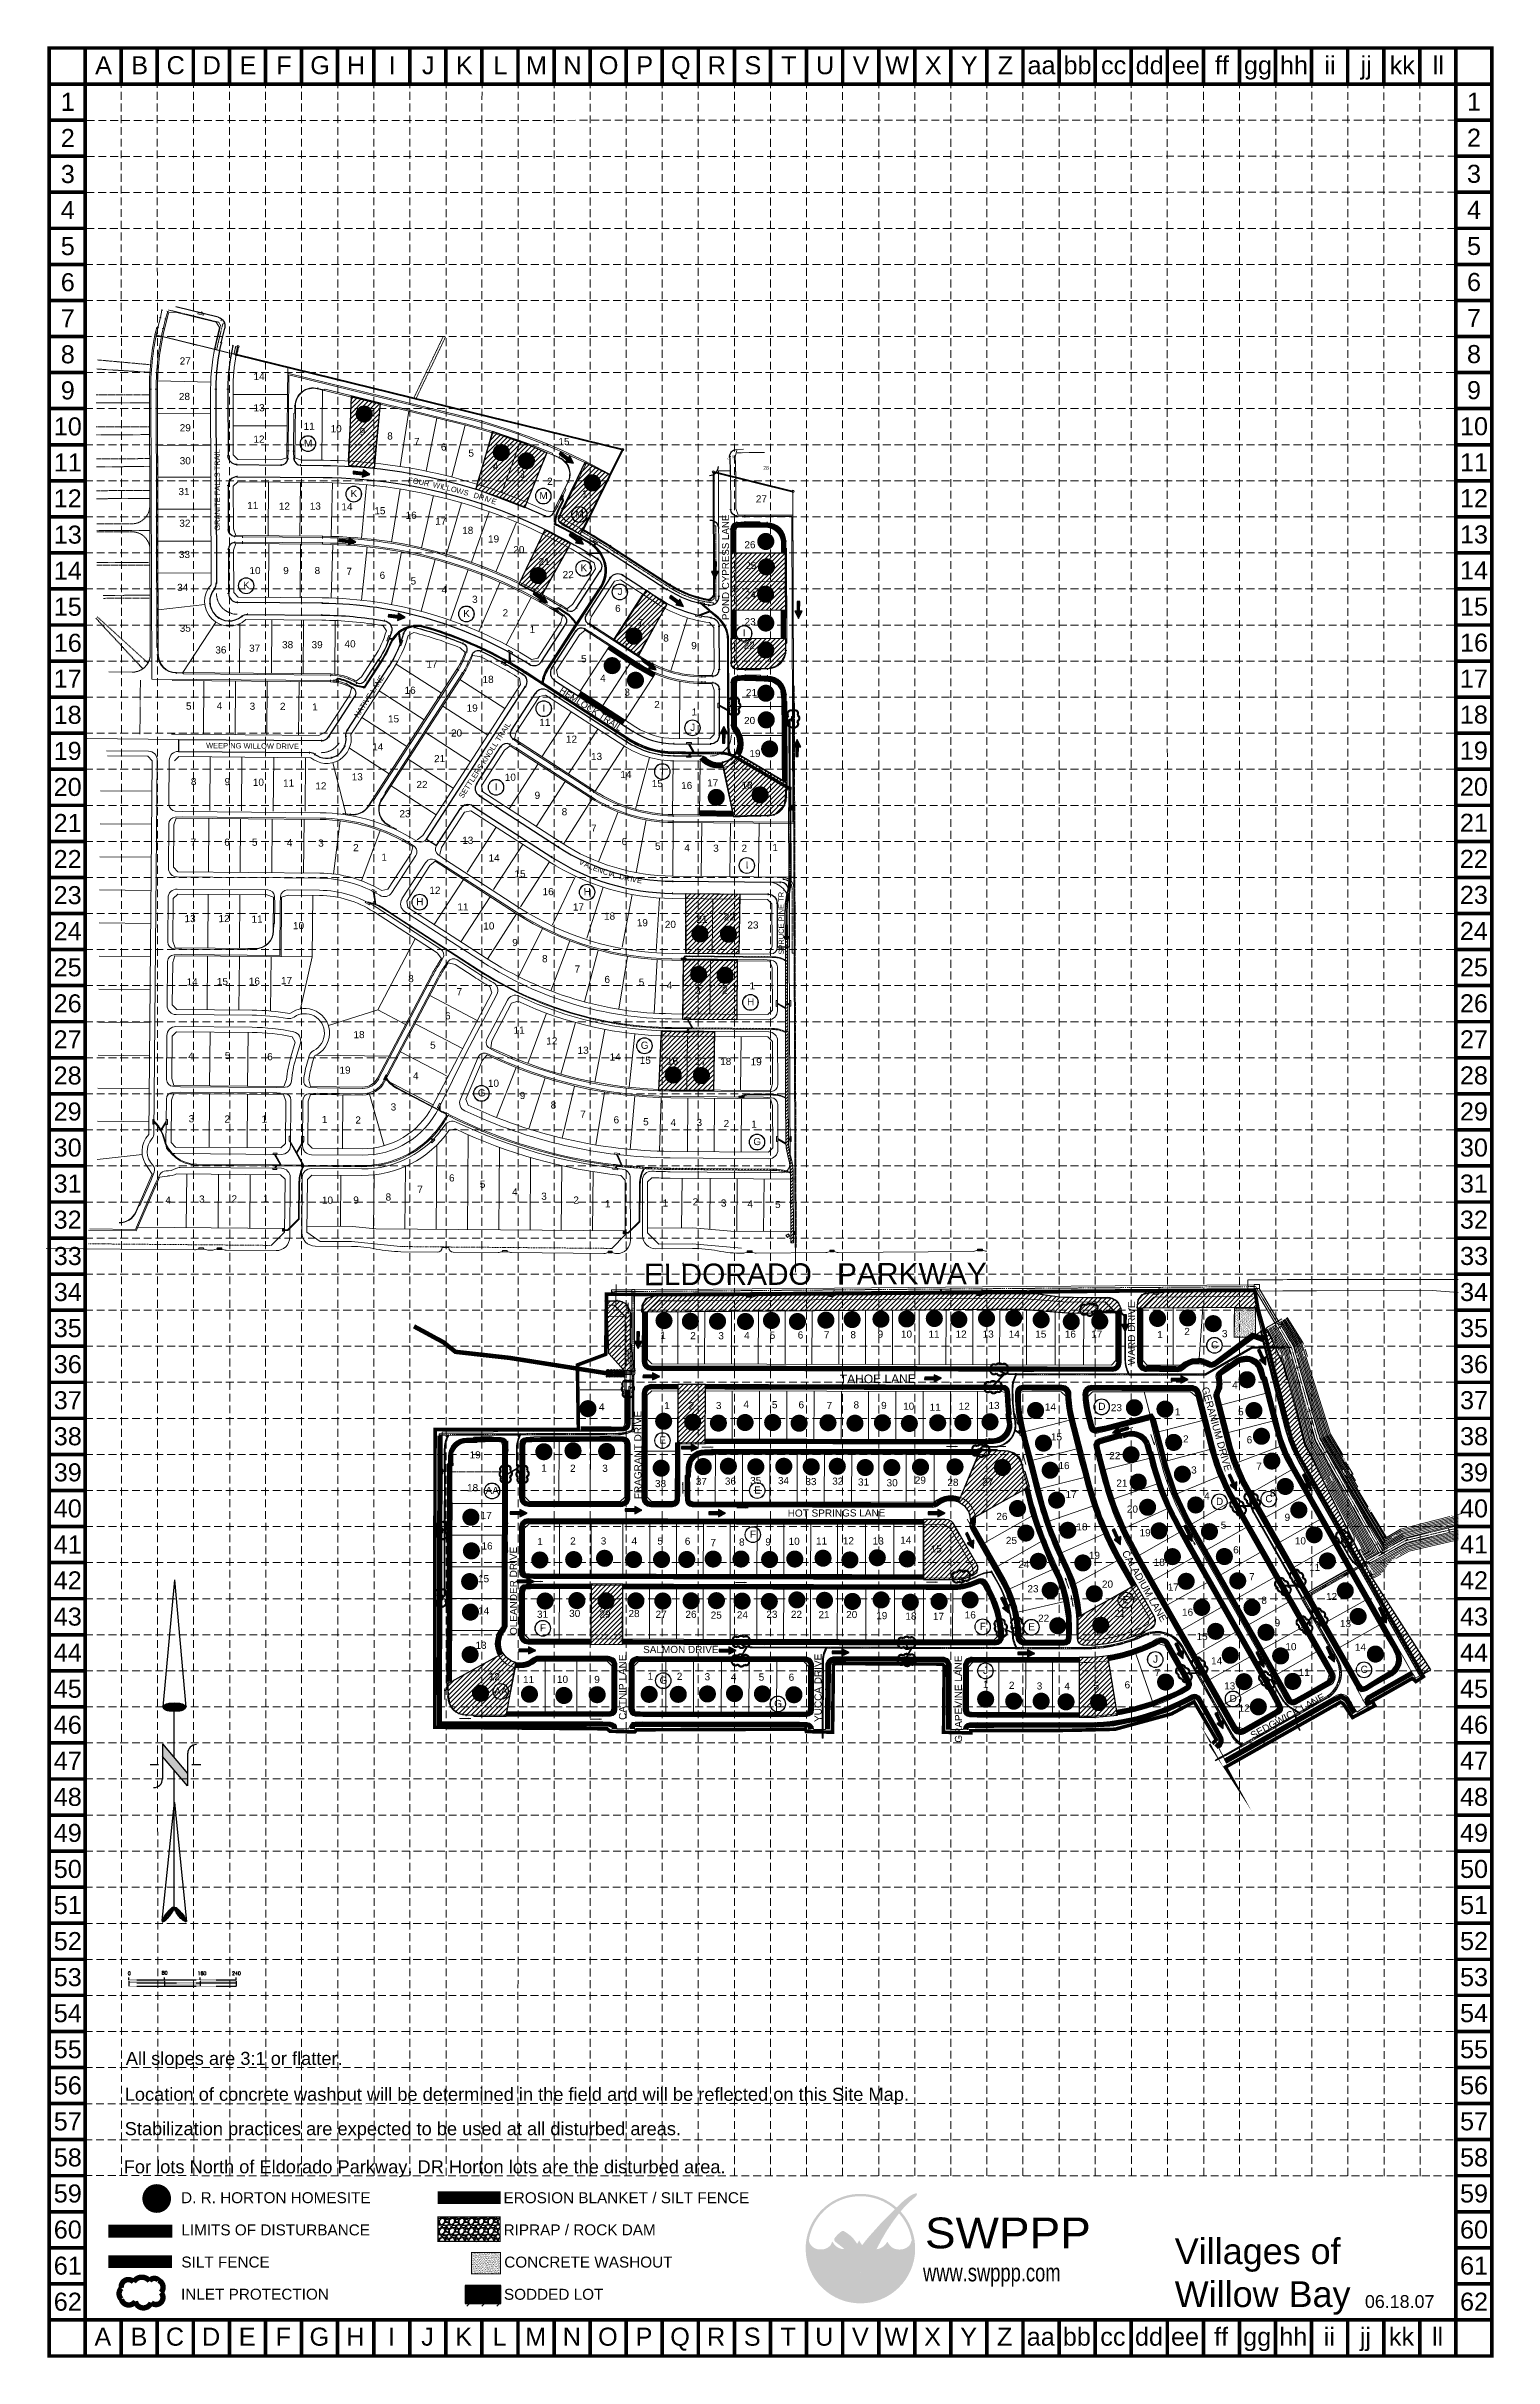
# Model space of a CAD drawing. Header units: inches. Extents: x 5975 to 9213, y 2836 to 8009.
import ezdxf
from ezdxf.enums import TextEntityAlignment as Align

# ---------------------------------------------------------------- set-up
doc = ezdxf.new("R2010")
doc.units = ezdxf.units.IN
doc.header["$MEASUREMENT"] = 0
for name, pattern in [('ACAD_ISO02W100', [15, 12, -3]), ('DASHED', [0.75, 0.5, -0.25]), ('DGN Style 2', [2.218866, 1.331319, -0.887546]), ('DGN Style 3', [3.106412, 2.218866, -0.887546]), ('DGN Style 4', [3.552404, 1.775093, -0.887546, 0.002219, -0.887546]), ('DGN Style 7', [4.437732, 1.996979, -0.887546, 0.66566, -0.887546]), ('HIDDEN', [0.375, 0.25, -0.125])]:
    doc.linetypes.add(name, pattern=pattern)
for name, color, linetype, lineweight in [('0520al - Level 11', 7, 'Continuous', 0), ('0520al - Level 14', 7, 'Continuous', 0), ('0520al - Level 19', 7, 'Continuous', 0), ('0520al - Level 23', 7, 'Continuous', 0), ('0520al - Level 29', 7, 'Continuous', 0), ('0520al - Level 3', 7, 'Continuous', 0), ('0520al - Level 55', 7, 'Continuous', 0), ('0572al - Level 1', 7, 'Continuous', 0), ('0572al - Level 11', 7, 'Continuous', 0), ('0572al - Level 14', 7, 'Continuous', 0), ('0572al - Level 21', 7, 'Continuous', 0), ('0572al - Level 22', 7, 'Continuous', 0), ('0572al - Level 3', 7, 'Continuous', 0), ('0572al - Level 46', 7, 'Continuous', 0), ('0572al - Level 50', 7, 'Continuous', 0), ('0572al - Level 7', 7, 'Continuous', 0), ('BLOCKS', 7, 'Continuous', 0), ('Level 11', 7, 'Continuous', 0), ('Level 14', 7, 'Continuous', 0), ('Level 22', 7, 'Continuous', 0), ('Level 3', 7, 'Continuous', 0), ('Level 30', 7, 'Continuous', 0), ('Level 43', 7, 'Continuous', 0), ('Level 46', 7, 'Continuous', 0), ('Level 47', 7, 'Continuous', 0), ('Level 50', 7, 'Continuous', 0), ('Level 6', 7, 'Continuous', 0), ('LOGO', 7, 'Continuous', 0), ('STORM', 5, 'Continuous', 0)]:
    doc.layers.add(name, color=color, linetype=linetype, lineweight=lineweight)
for name, color, linetype in [('ARROWS', 252, 'Continuous'), ('BASE', 7, 'Continuous'), ('EROSION BLANKETS', 84, 'Continuous'), ('GRID', 254, 'DASHED'), ('LEGEND', 7, 'Continuous'), ('LIMITS OF DISTURBANCE', 1, 'DASHED'), ('NARROW', 7, 'Continuous'), ('SODDED LOT', 2, 'Continuous')]:
    doc.layers.add(name, color=color, linetype=linetype)
doc.styles.add('DRHorton', font='dutcheb.ttf')
doc.styles.add('L120', font='simplex.shx', dxfattribs={"height": 4.8})
doc.styles.add("L200'", font='ARIAL.TTF', dxfattribs={"height": 0.001969})
doc.styles.add('LOGO1', font='ROCKEB.TTF', dxfattribs={"height": 25})
doc.styles.get("Standard").update_dxf_attribs({"font": 'ARIAL.TTF'})
doc.styles.add('Style-WORKING', font='WORKING.shx')
doc.dimstyles.get("Standard").update_dxf_attribs({"dimtxt": 0.18, "dimasz": 0.18, "dimexe": 0.18, "dimexo": 0.0625, "dimgap": 0.09, "dimtad": 0, "dimtih": 1, "dimtoh": 1, "dimdec": 4, "dimzin": 0, "dimdsep": 46, "dimtxsty": 'Standard', "dimcen": 0.09, "dimadec": 0, "dimazin": 0, "dimtfac": 1, "dimtdec": 4, "dimtofl": 0, "dimtmove": 0, "dimatfit": 3, "dimfxl": 0, "dimtolj": 1, "dimtzin": 0, "dimarcsym": 0})

msp = doc.modelspace()

# ---------------------------------------------------------------- texts
at = {"insert": (8499.6, 3102.9), "char_height": 57.6, "width": 422.632, "attachment_point": 1}
msp.add_mtext('Villages of Willow Bay', dxfattribs=at)
at = {"layer": '0520al - Level 11', "color": 7, "linetype": 'Continuous', "lineweight": 0}
for s, p in [('1', (7354.5, 5115.9)), ('2', (7421.9, 5115.4)), ('3', (7484.7, 5115.2)), ('4', (7542.3, 5115.7)), ('5', (7599.7, 5116.2)), ('6', (7662.3, 5116.9)), ('7', (7720.8, 5117.1)), ('8', (7780.2, 5117.4)), ('9', (7841.1, 5118.7)), ('10', (7899.5, 5118.8)), ('11', (7961.1, 5118.8)), ('12', (8021.7, 5118.8)), ('13', (8082.2, 5118.8)), ('14', (8140.5, 5118.8)), ('15', (8200, 5118.8)), ('16', (8266.1, 5118.8)), ('17', (8325.1, 5118.8)), ('1', (8466.6, 5117.7)), ('2', (8527.2, 5124.7)), ('3', (8611.4, 5119.8)), ('4', (8634.4, 5004.9)), ('4', (7217.5, 4955.8)), ('1', (7363.4, 4958.8)), ('2', (7418.3, 4958.3)), ('3', (7479.3, 4959)), ('4', (7540.9, 4961.6)), ('5', (7604.5, 4960.8)), ('6', (7664.1, 4960.8)), ('7', (7726.9, 4958.8)), ('8', (7787.2, 4960.4)), ('9', (7848.9, 4959.1)), ('10', (7904.4, 4957.5)), ('11', (7963.6, 4955.1)), ('12', (8028.7, 4957.4)), ('13', (8095.3, 4959.1)), ('14', (8221.4, 4955.8)), ('23', (8369.1, 4954.3)), ('1', (8506.1, 4944.7)), ('5', (8647.6, 4945)), ('19', (6934.5, 4848.6)), ('15', (8235.1, 4888.8)), ('2', (8524.4, 4884.2)), ('6', (8666.8, 4882.3)), ('1', (7088.6, 4819)), ('2', (7153, 4818.5)), ('3', (7224.9, 4818.5)), ('16', (8251.9, 4824.6)), ('22', (8365.6, 4846.7)), ('3', (8542.6, 4814.7)), ('7', (8688.3, 4823.2)), ('18', (6928.7, 4775)), ('38', (7349.2, 4784.3)), ('37', (7440.5, 4789)), ('36', (7505.6, 4789.7)), ('35', (7562.1, 4791.1)), ('34', (7624.3, 4791)), ('33', (7685.7, 4788.8)), ('32', (7745.7, 4789.7)), ('31', (7803.4, 4787.7)), ('30', (7867.4, 4786)), ('29', (7930.5, 4791.9)), ('28', (8003.4, 4786.9)), ('27', (8081.4, 4787.7)), ('17', (8267.9, 4760)), ('21', (8381.5, 4785.3)), ('4', (8571.5, 4756.3)), ('8', (8719, 4763.6)), ('17', (6959.2, 4712.6)), ('26', (8113, 4710.7)), ('20', (8405, 4727.1)), ('9', (8751.7, 4708.7)), ('16', (6961, 4644.7)), ('1', (7079.6, 4654.5)), ('2', (7153.2, 4655.8)), ('3', (7221.6, 4655.9)), ('4', (7290.6, 4656)), ('5', (7348.5, 4655.5)), ('6', (7409.7, 4655.3)), ('7', (7467.1, 4652.1)), ('8', (7531, 4653.4)), ('9', (7589.9, 4653.6)), ('10', (7648.1, 4655.1)), ('11', (7709.5, 4655.7)), ('12', (7769.5, 4656.2)), ('13', (7836.3, 4655.8)), ('14', (7898, 4657.8)), ('25', (8134.3, 4657)), ('18', (8292.1, 4687.5)), ('19', (8433.3, 4674.3)), ('5', (8608.8, 4691.2)), ('10', (8780.8, 4656)), ('15', (7966.1, 4638)), ('24', (8162, 4603.4)), ('19', (8319.9, 4623.5)), ('18', (8465, 4608)), ('6', (8636.6, 4636.1)), ('11', (8812.7, 4596.7)), ('15', (6953.2, 4571.4)), ('23', (8182.5, 4548.8)), ('20', (8349.2, 4559.2)), ('17', (8496.5, 4552.6)), ('7', (8672.2, 4575.8)), ('14', (6953.5, 4499.6)), ('31', (7085.1, 4491.8)), ('30', (7157.2, 4493.7)), ('29', (7225, 4492.2)), ('28', (7289.9, 4493.4)), ('27', (7350.5, 4491.7)), ('26', (7417.3, 4491.7)), ('25', (7473.8, 4489.9)), ('24', (7532.3, 4490.4)), ('23', (7598.3, 4491.7)), ('22', (7653.3, 4491.6)), ('21', (7715, 4491)), ('20', (7776.9, 4491.1)), ('19', (7844.1, 4488.7)), ('18', (7909.5, 4487.7)), ('17', (7971, 4487)), ('16', (8042.2, 4490.3)), ('21', (8377, 4493.7)), ('16', (8528.4, 4496.5)), ('8', (8699.7, 4522.9)), ('12', (8850.5, 4531.5)), ('22', (8206.3, 4482.9)), ('15', (8560.9, 4442.1)), ('9', (8729.3, 4472.8)), ('13', (8881.7, 4471)), ('13', (6947.5, 4422.3)), ('14', (8593.4, 4387.7)), ('10', (8759.6, 4419.2)), ('14', (8915.1, 4418.1)), ('12', (6977.5, 4352.2)), ('11', (7053.9, 4345.6)), ('10', (7129.9, 4346.1)), ('9', (7207.1, 4345.8)), ('1', (7326.6, 4353.2)), ('2', (7391.8, 4352.9)), ('3', (7454, 4351.9)), ('4', (7512.8, 4351.5)), ('5', (7575, 4351.2)), ('6', (7642, 4350.8)), ('1', (8076.7, 4334.8)), ('2', (8134.9, 4332.7)), ('3', (8197.1, 4331.3)), ('4', (8258.9, 4330.9)), ('5', (8324.1, 4331.5)), ('6', (8393.6, 4333.9)), ('7', (8460.9, 4361.5)), ('13', (8622.6, 4331.4)), ('11', (8789.5, 4361.8)), ('12', (8655, 4281.7))]:
    msp.add_text(s, height=16, rotation=0.1686, dxfattribs=at).set_placement(p, align=Align.CENTER)
at = {"layer": '0520al - Level 19', "color": 170, "linetype": 'Continuous', "lineweight": 0, "style": 'Style-WORKING'}
for s, rotation, p in [('737', 284.0926, (8735.4, 5085.6)), ('735', 284.0926, (8744.7, 5073.3)), ('730', 284.0926, (8759.4, 5076.2)), ('730', 287.5293, (8773.6, 5078.6)), ('735', 287.5293, (8788.1, 5082.7)), ('737', 287.5293, (8789.4, 5098.5)), ('735', 301.069, (8878.4, 4846.4)), ('730', 301.069, (8878.8, 4817)), ('734', 301.069, (8891.9, 4818.9)), ('735', 297.6322, (8837.4, 4795.6)), ('730', 297.6322, (8850.2, 4803.6)), ('732', 301.069, (8935.7, 4734.2)), ('732', 14.4652, (9120.7, 4719.9)), ('730', 30.4054, (8990.4, 4674.2)), ('725', 30.4054, (8981.2, 4652)), ('731', 28.6913, (8989.1, 4622.3)), ('725', 28.6913, (8989.5, 4643)), ('730', 28.6913, (8998.7, 4631))]:
    msp.add_text(s, height=3.2, rotation=rotation, dxfattribs=at).set_placement(p, align=Align.MIDDLE_CENTER)
at = {"layer": '0520al - Level 19', "color": 170, "linetype": 'Continuous', "lineweight": 0, "style": 'Style-WORKING', "width": 0.75}
for s, rotation, p in [('729', 15.8109, (8773.9, 5051.5)), ('728', 15.8109, (8800.9, 4955.6)), ('727', 29.3506, (8835, 4862.5)), ('726', 29.3506, (8884.3, 4775.3)), ('725', 29.3506, (8951, 4656.8))]:
    msp.add_text(s, height=3.2, rotation=rotation, dxfattribs=at).set_placement(p, align=Align.CENTER)
msp.add_text('724', height=3.2, rotation=283.6058, dxfattribs=at).set_placement((9112.9, 4688), align=Align.TOP_CENTER)
at = {"layer": '0520al - Level 19', "color": 170, "linetype": 'Continuous', "lineweight": 0, "style": 'Style-WORKING'}
for s, p in [('734', (8933, 4601.5)), ('735', (8930.1, 4600.1))]:
    msp.add_text(s, height=2.4, rotation=299.5483, dxfattribs=at).set_placement(p, align=Align.CENTER)
at = {"layer": '0520al - Level 19', "color": 5, "linetype": 'Continuous', "lineweight": 30, "insert": (9022.4, 4669.1), "char_height": 3.2, "attachment_point": 1, "line_spacing_factor": 0.69375, "style": 'Style-WORKING'}
msp.add_mtext('724.7', dxfattribs=at)
at = {"layer": '0520al - Level 19', "color": 5, "linetype": 'Continuous', "lineweight": 30, "insert": (8967.3, 4641.5), "char_height": 3.2, "attachment_point": 1, "rotation": 30.3515, "line_spacing_factor": 0.69375, "style": 'Style-WORKING'}
msp.add_mtext('724.9', dxfattribs=at)
at = {"layer": '0572al - Level 11', "color": 7, "linetype": 'Continuous', "lineweight": 13, "style": 'Style-WORKING'}
msp.add_text('28', height=8, dxfattribs=at).set_placement((7585.3, 7061.5), align=Align.CENTER)
at = {"layer": '0572al - Level 50', "color": 7, "linetype": 'Continuous', "lineweight": 0, "style": 'Style-WORKING'}
for s, rotation, p in [('755.2', 273.8696, (7501.4, 7089.7)), ('755.4', 273.7621, (7513, 7089.3))]:
    msp.add_text(s, height=3, rotation=rotation, dxfattribs=at).set_placement(p, align=Align.TOP_CENTER)
at = {"layer": 'BASE'}
for s, height, p in [('A', 40.4, (6103, 7966.7)), ('B', 40.4, (6183.7, 7966.7)), ('C', 40.4, (6264.4, 7966.7)), ('D', 40.4, (6345.1, 7966.7)), ('E', 40.4, (6425.9, 7966.7)), ('F', 40.4, (6506.6, 7966.7)), ('G', 40.4, (6587.3, 7966.7)), ('H', 40.4, (6668, 7966.7)), ('I', 40.4, (6748.7, 7966.7)), ('J', 40.4, (6829.4, 7966.7)), ('K', 40.4, (6910.1, 7966.7)), ('L', 40.4, (6990.8, 7966.7)), ('M', 40.4, (7071.5, 7966.7)), ('N', 40.4, (7152.2, 7966.7)), ('O', 40.4, (7233, 7966.7)), ('P', 40.4, (7313.7, 7966.7)), ('Q', 40.4, (7394.4, 7966.7)), ('R', 40.4, (7475.1, 7966.7)), ('S', 40.4, (7555.8, 7966.7)), ('T', 40.4, (7636.5, 7966.7)), ('U', 40.4, (7717.2, 7966.7)), ('V', 40.4, (7797.9, 7966.7)), ('W', 40.4, (7878.6, 7966.7)), ('X', 40.4, (7959.3, 7966.7)), ('Y', 40.4, (8040, 7966.7)), ('Z', 40.4, (8120.8, 7966.7)), ('aa', 40.35, (8201.5, 7966.7)), ('bb', 40.35, (8282.2, 7966.7)), ('cc', 40.35, (8362.9, 7966.7)), ('dd', 40.35, (8443.6, 7966.7)), ('ee', 40.35, (8524.3, 7966.7)), ('ff', 40.35, (8605, 7966.7)), ('gg', 40.35, (8685.7, 7966.7)), ('hh', 40.35, (8766.4, 7966.7)), ('ii', 40.35, (8847.1, 7966.7)), ('jj', 40.35, (8927.9, 7966.7)), ('kk', 40.35, (9008.6, 7966.7)), ('ll', 40.35, (9089.3, 7966.7)), ('1', 40.4, (6022.8, 7885)), ('1', 40.4, (6022.9, 7884.7)), ('1', 40.4, (9169.2, 7885.2)), ('2', 40.4, (6022.9, 7803.9)), ('2', 40.4, (9169.2, 7804.4)), ('3', 40.4, (6022.9, 7723.2)), ('3', 40.4, (9169.2, 7723.7)), ('4', 40.4, (6022.9, 7642.5)), ('4', 40.4, (9169.2, 7643)), ('5', 40.4, (6022.9, 7561.8)), ('5', 40.4, (9169.2, 7562.3)), ('6', 40.4, (6022.9, 7481.1)), ('6', 40.4, (9169.2, 7481.6)), ('7', 40.4, (6022.9, 7400.4)), ('7', 40.4, (9169.2, 7400.9)), ('8', 40.4, (6022.9, 7319.7)), ('8', 40.4, (9169.2, 7320.2)), ('9', 40.4, (6022.9, 7239)), ('9', 40.4, (9169.2, 7239.5)), ('10', 40.35, (6022.9, 7158.3)), ('10', 40.35, (9169.2, 7158.8)), ('11', 40.35, (6022.9, 7077.6)), ('11', 40.35, (9169.2, 7078.1)), ('12', 40.35, (6022.8, 6997.2)), ('12', 40.35, (9169.1, 6997.7)), ('13', 40.35, (6022.9, 6916.1)), ('13', 40.35, (9169.2, 6916.6)), ('14', 40.35, (6022.9, 6835.4)), ('14', 40.35, (9169.2, 6835.9)), ('15', 40.35, (6022.9, 6754.7)), ('15', 40.35, (9169.2, 6755.2)), ('16', 40.35, (6022.9, 6674)), ('16', 40.35, (9169.2, 6674.5)), ('17', 40.35, (6022.6, 6593.5)), ('17', 40.35, (9168.9, 6594)), ('18', 40.35, (6022.6, 6512.8)), ('18', 40.35, (9168.9, 6513.3)), ('19', 40.35, (6022.6, 6432.1)), ('19', 40.35, (9168.9, 6432.6)), ('20', 40.35, (6022.6, 6351.4)), ('20', 40.35, (9168.9, 6351.9)), ('21', 40.35, (6022.6, 6270.7)), ('21', 40.35, (9168.9, 6271.2)), ('22', 40.35, (6022.6, 6190)), ('22', 40.35, (9168.9, 6190.5)), ('23', 40.35, (6022.6, 6109.3)), ('23', 40.35, (9168.9, 6109.8)), ('24', 40.35, (6022.6, 6028.6)), ('24', 40.35, (9168.9, 6029.1)), ('25', 40.35, (6022.6, 5947.8)), ('25', 40.35, (9169, 5947.9)), ('26', 40.35, (6022.6, 5867.1)), ('26', 40.35, (9169, 5867.2)), ('27', 40.35, (6022.6, 5786.4)), ('27', 40.35, (9169, 5786.5)), ('28', 40.35, (6022.6, 5705.7)), ('28', 40.35, (9169, 5705.8)), ('29', 40.35, (6022.6, 5625)), ('29', 40.35, (9169, 5625.1)), ('30', 40.35, (6022.6, 5544.3)), ('30', 40.35, (9169, 5544.4)), ('31', 40.35, (6022.6, 5463.6)), ('31', 40.35, (9169, 5463.7)), ('32', 40.35, (6022.6, 5382.9)), ('32', 40.35, (9169, 5383)), ('33', 40.35, (6022.9, 5301.6)), ('33', 40.35, (9169.3, 5301.7)), ('34', 40.35, (6022.9, 5220.9)), ('34', 40.35, (9169.3, 5221)), ('35', 40.35, (6022.9, 5140.2)), ('35', 40.35, (9169.3, 5140.3)), ('36', 40.35, (6022.9, 5059.5)), ('36', 40.35, (9169.3, 5059.6)), ('37', 40.35, (6022.9, 4978.8)), ('37', 40.35, (9169.3, 4978.9)), ('38', 40.35, (6022.9, 4898.1)), ('38', 40.35, (9169.3, 4898.2)), ('39', 40.35, (6022.9, 4817.4)), ('39', 40.35, (9169.3, 4817.4)), ('40', 40.35, (6022.9, 4736.7)), ('40', 40.35, (9169.3, 4736.7)), ('41', 40.35, (6022.9, 4655.9)), ('41', 40.35, (9169.3, 4656)), ('42', 40.35, (6022.8, 4575.6)), ('42', 40.35, (9169.2, 4575.7)), ('43', 40.35, (6022.9, 4494.5)), ('43', 40.35, (9169.3, 4494.6)), ('44', 40.35, (6022.9, 4413.8)), ('44', 40.35, (9169.3, 4413.9)), ('45', 40.35, (6022.9, 4333.1)), ('45', 40.35, (9169.3, 4333.2)), ('46', 40.35, (6022.9, 4252.4)), ('46', 40.35, (9169.3, 4252.5)), ('47', 40.35, (6022.9, 4171.7)), ('47', 40.35, (9169.3, 4171.8)), ('48', 40.35, (6022.9, 4091)), ('48', 40.35, (9169.3, 4091.1)), ('49', 40.35, (6022.9, 4010.5)), ('49', 40.35, (9169.3, 4010.5)), ('50', 40.35, (6022.9, 3929.8)), ('50', 40.35, (9169.3, 3929.8)), ('51', 40.35, (6022.9, 3849)), ('51', 40.35, (9169.3, 3849.1)), ('52', 40.35, (6022.9, 3768.3)), ('52', 40.35, (9169.3, 3768.4)), ('53', 40.35, (6022.9, 3687.6)), ('53', 40.35, (9169.3, 3687.7)), ('54', 40.35, (6022.9, 3606.9)), ('54', 40.35, (9169.3, 3607)), ('55', 40.35, (6022.9, 3526.2)), ('55', 40.35, (9169.3, 3526.3)), ('56', 40.35, (6022.9, 3445.5)), ('56', 40.35, (9169.3, 3445.6)), ('57', 40.35, (6022.9, 3364.8)), ('57', 40.35, (9169.3, 3364.9)), ('58', 40.35, (6022.9, 3284.1)), ('58', 40.35, (9169.3, 3284.2)), ('59', 40.35, (6022.9, 3203.4)), ('59', 40.35, (9169.3, 3203.4)), ('60', 40.35, (6022.9, 3122.7)), ('60', 40.35, (9169.3, 3122.7)), ('61', 40.35, (6022.9, 3041.9)), ('61', 40.35, (9169.3, 3042)), ('62', 40.35, (6022.9, 2961.2)), ('62', 40.35, (9169.3, 2961.3)), ('A', 40.4, (6101.4, 2882.9)), ('B', 40.4, (6182.1, 2882.9)), ('C', 40.4, (6262.8, 2882.9)), ('D', 40.4, (6343.6, 2882.9)), ('E', 40.4, (6424.3, 2882.9)), ('F', 40.4, (6505, 2882.9)), ('G', 40.4, (6585.7, 2882.9)), ('H', 40.4, (6666.4, 2882.9)), ('I', 40.4, (6747.1, 2882.9)), ('J', 40.4, (6827.8, 2882.9)), ('K', 40.4, (6908.5, 2882.9)), ('L', 40.4, (6989.2, 2882.9)), ('M', 40.4, (7069.9, 2882.9)), ('N', 40.4, (7150.7, 2882.9)), ('O', 40.4, (7231.4, 2882.9)), ('P', 40.4, (7312.1, 2882.9)), ('Q', 40.4, (7392.8, 2882.9)), ('R', 40.4, (7473.5, 2882.9)), ('S', 40.4, (7554.2, 2882.9)), ('T', 40.4, (7634.9, 2882.9)), ('U', 40.4, (7715.6, 2882.9)), ('V', 40.4, (7796.3, 2882.9)), ('W', 40.4, (7877, 2882.9)), ('X', 40.4, (7957.8, 2882.9)), ('Y', 40.4, (8038.5, 2882.9)), ('Z', 40.4, (8119.2, 2882.9)), ('bb', 40.35, (8280.6, 2882.9)), ('dd', 40.35, (8442, 2882.9)), ('ff', 40.35, (8603.4, 2882.9)), ('hh', 40.35, (8764.9, 2882.9)), ('ii', 40.35, (8845.6, 2882.9)), ('jj', 40.35, (8926.3, 2882.9)), ('kk', 40.35, (9007, 2882.9)), ('ll', 40.35, (9087.7, 2882.9)), ('aa', 40.35, (8199.9, 2882.9)), ('cc', 40.35, (8361.3, 2882.9)), ('ee', 40.35, (8522.7, 2882.9)), ('gg', 40.35, (8684.1, 2882.9))]:
    msp.add_text(s, height=height, dxfattribs=at).set_placement(p, align=Align.MIDDLE_CENTER)
at = {"layer": 'BASE', "color": 7, "style": "L200'"}
for s, p in [('All slopes are 3:1 or flatter.', (6152.8, 3491.1)), ('Location of concrete washout will be determined in the field and will be reflected on this Site Map.', (6150.3, 3410.8)), ('Stabilization practices are expected to be used at all disturbed areas.', (6150.3, 3333.9)), ('For lots North of Eldorado Parkway, DR Horton lots are the disturbed area.', (6148.1, 3248.6))]:
    msp.add_text(s, height=29.199, dxfattribs=at).set_placement(p)
at = {"layer": 'BASE'}
msp.add_text('06.18.07', height=28.61, dxfattribs=at).set_placement((9002.9, 2947.3), align=Align.CENTER)
at = {"layer": 'GRID', "insert": (6158.8, 3251), "char_height": 0.00197, "width": 0.0492, "attachment_point": 1}
msp.add_mtext('; DR Horton lots are the disturbed area', dxfattribs=at)
at = {"layer": 'LEGEND', "style": "L200'"}
for s, height, p in [('D. R. HORTON HOMESITE', 24.499, (6276.4, 3181.7)), ('EROSION BLANKET / SILT FENCE', 24.499, (6997.9, 3181.6)), ('LIMITS OF DISTURBANCE', 24.499, (6276.9, 3109.6)), ('RIPRAP / ROCK DAM', 24.499, (6998, 3109.8)), ('SILT FENCE', 24.5, (6277.1, 3037.7)), ('CONCRETE WASHOUT', 24.499, (6999.5, 3037.6)), ('INLET PROTECTION', 24.499, (6276.3, 2965.7)), ('SODDED LOT', 24.5, (6998.8, 2965.5))]:
    msp.add_text(s, height=height, dxfattribs=at).set_placement(p)
at = {"layer": 'Level 11', "color": 7, "linetype": 'Continuous', "lineweight": 13}
for s, p in [('27', (6285.9, 7296.9)), ('14', (6451, 7262.1)), ('28', (6284, 7217.3)), ('13', (6451, 7192.1)), ('29', (6285.9, 7147.3)), ('11', (6563, 7150.6)), ('10', (6623.4, 7145.2)), ('9', (6682.4, 7138.5)), ('8', (6743.9, 7128.9)), ('30', (6285.9, 7073.5)), ('12', (6450.8, 7121.8)), ('7', (6804.1, 7116.7)), ('6', (6864, 7104.2)), ('5', (6925.6, 7090.6)), ('15', (7133.2, 7116.3)), ('4', (6980.2, 7061.2)), ('3', (7039.1, 7043.9)), ('2', (7101.7, 7027.4)), ('31', (6283, 7004.6)), ('11', (6436.8, 6973.5)), ('12', (6507.6, 6972)), ('13', (6576.8, 6972)), ('14', (6647.6, 6970.5)), ('1', (7179.7, 6999.3)), ('27', (7575, 6988.1)), ('32', (6285, 6933.7)), ('15', (6721.3, 6961.7)), ('16', (6791.3, 6951.4)), ('17', (6857.6, 6938.1)), ('18', (6917.8, 6917.6)), ('19', (6975.7, 6898.5)), ('20', (7032.3, 6874.6)), ('26', (7549.3, 6885.6)), ('33', (6284, 6863.7)), ('10', (6441.9, 6827.8)), ('9', (6511.2, 6827.8)), ('8', (6581.4, 6827.8)), ('7', (6652.7, 6825.9)), ('6', (6726.9, 6817.1)), ('21', (7088.9, 6847.8)), ('22', (7142.6, 6818.6)), ('25', (7550.9, 6839)), ('34', (6280.1, 6790)), ('5', (6796.2, 6804.4)), ('4', (6865.5, 6784.8)), ('3', (6933.8, 6763.3)), ('24', (7550.1, 6773.4)), ('2', (7002.1, 6733.1)), ('6', (7253.7, 6743)), ('7', (7304.6, 6711.4)), ('23', (7549.7, 6713.2)), ('35', (6285.9, 6698.7)), ('38', (6514.9, 6661.8)), ('39', (6580.9, 6661.8)), ('40', (6654.6, 6663.7)), ('1', (7062.6, 6695.9)), ('8', (7361.5, 6676.7)), ('9', (7424.1, 6659.8)), ('22', (7547.7, 6660.7)), ('36', (6365.5, 6650.1)), ('37', (6441.1, 6654)), ('17', (6837.8, 6618.3)), ('5', (7177.6, 6630.3)), ('16', (6788.9, 6559.8)), ('18', (6963.4, 6584.1)), ('4', (7220.4, 6586.9)), ('3', (7274.5, 6555.6)), ('21', (7552.7, 6554.6)), ('5', (6293.7, 6524.5)), ('4', (6362.6, 6525.1)), ('3', (6436.1, 6524.1)), ('2', (6503.9, 6523.7)), ('1', (6575.9, 6522.6)), ('19', (6927.8, 6520)), ('2', (7341.3, 6527.8)), ('1', (7425.1, 6511.3)), ('15', (6751.9, 6495.8)), ('20', (6892.8, 6464.2)), ('11', (7090.4, 6487.9)), ('20', (7548.5, 6492.1)), ('14', (6716.4, 6433.2)), ('21', (6854.9, 6406.9)), ('12', (7150, 6450.2)), ('13', (7206.1, 6411.6)), ('19', (7560.5, 6418.4)), ('8', (6304.6, 6355.5)), ('9', (6380.1, 6355.3)), ('10', (6449.5, 6353.9)), ('11', (6517.1, 6352.1)), ('13', (6670.7, 6366)), ('22', (6815.5, 6348.8)), ('10', (7013.2, 6365.1)), ('14', (7271.8, 6371.2)), ('15', (7342, 6351)), ('17', (7465.9, 6352.5)), ('18', (7542.7, 6347.5)), ('12', (6589.3, 6345.8)), ('9', (7073.7, 6324.7)), ('16', (7407.7, 6346.7)), ('23', (6777.5, 6283.4)), ('8', (7134.2, 6287.9)), ('7', (7200, 6251)), ('7', (6304.1, 6219.7)), ('6', (6379.3, 6219.7)), ('5', (6441.2, 6219.7)), ('4', (6519.4, 6218.7)), ('3', (6589.4, 6217.7)), ('2', (6667.6, 6207.6)), ('13', (6917.9, 6223.9)), ('6', (7268.3, 6221.2)), ('5', (7343.1, 6210.7)), ('4', (7408.7, 6207.1)), ('3', (7473.2, 6206.3)), ('2', (7536.6, 6206.3)), ('1', (7605.7, 6207.8)), ('1', (6730.9, 6186.4)), ('14', (6976.7, 6184.5)), ('15', (7034.9, 6149)), ('12', (6844.5, 6112.1)), ('16', (7097.8, 6109.2)), ('13', (6296.6, 6048.8)), ('12', (6372.7, 6048.8)), ('11', (6446.5, 6047.7)), ('11', (6907.2, 6075)), ('17', (7165.5, 6074.8)), ('18', (7235.2, 6054.3)), ('19', (7308.5, 6039.6)), ('21', (7441.8, 6047.1)), ('22', (7503.1, 6052.6)), ('10', (6539.3, 6033.1)), ('10', (6965.1, 6032.3)), ('9', (7023.7, 5995.2)), ('20', (7371.3, 6035.8)), ('23', (7556, 6034.4)), ('8', (7090.3, 5959.1)), ('7', (7163.1, 5935.8)), ('14', (6301.3, 5907.1)), ('15', (6369, 5907.9)), ('16', (6440.5, 5908.9)), ('17', (6512.5, 5910)), ('8', (6790.9, 5914.5)), ('7', (6899.2, 5885.2)), ('6', (7229.9, 5912.6)), ('5', (7306.7, 5906.5)), ('4', (7369.4, 5899.4)), ('3', (7432.1, 5888.7)), ('2', (7492.8, 5888.7)), ('1', (7554.5, 5898.4)), ('6', (6873.2, 5831.1)), ('18', (6674.6, 5789.1)), ('11', (7032.8, 5799.2)), ('4', (6298.5, 5741)), ('5', (6380.5, 5742.3)), ('6', (6475.4, 5739.8)), ('5', (6839.9, 5765.6)), ('12', (7106.1, 5775)), ('13', (7176.1, 5754.1)), ('14', (7247.7, 5739.1)), ('15', (7315.1, 5731.6)), ('16', (7375.9, 5730)), ('17', (7439.2, 5729.1)), ('18', (7495, 5729.1)), ('19', (7563.2, 5728.2)), ('19', (6643.3, 5709.7)), ('4', (6801.5, 5696.9)), ('10', (6975.4, 5680.2)), ('3', (6751.6, 5627.2)), ('9', (7040.4, 5652.8)), ('8', (7109.6, 5631.6)), ('3', (6299.7, 5600.7)), ('2', (6379.9, 5600.1)), ('1', (6462.6, 5600.1)), ('1', (6597.7, 5599.1)), ('2', (6672.6, 5598)), ('7', (7175.8, 5610.9)), ('6', (7250.4, 5598.5)), ('5', (7316.5, 5594.2)), ('4', (7377.8, 5592.4)), ('3', (7435.9, 5592.4)), ('2', (7496.6, 5590)), ('1', (7558.4, 5588.7)), ('6', (6882.2, 5468.4)), ('4', (6247.5, 5418.7)), ('3', (6323, 5421)), ('2', (6395.6, 5421.4)), ('1', (6466, 5422.1)), ('10', (6604, 5418.5)), ('9', (6668, 5418.9)), ('8', (6740.3, 5425.6)), ('7', (6811.3, 5442.9)), ('5', (6951.1, 5454.2)), ('4', (7023.2, 5437)), ('3', (7088.6, 5427.4)), ('2', (7160.4, 5418.8)), ('1', (7231.1, 5410.6)), ('1', (7360.2, 5412.3)), ('2', (7427.3, 5414.8)), ('3', (7490.5, 5412.1)), ('4', (7549.7, 5410)), ('5', (7611.7, 5409))]:
    msp.add_text(s, height=16, rotation=0.5353, dxfattribs=at).set_placement(p, align=Align.CENTER)
at = {"layer": 'Level 47', "color": 7, "linetype": 'Continuous', "lineweight": 30}
for s, height, rotation, p in [('GRANITE FALLS TRAIL', 12, 90.1908, (6351.4, 7016.2)), ('POND CYPRESS LANE', 15.6, 90.1908, (7486.7, 6842.9)), ('NATIVE LANE', 12, 57.0437, (6692.3, 6557.6)), ('HEMLOCK TRAIL', 14.4, 327.0437, (7197.3, 6532)), ('SETTLERS KNOLL TRAIL', 12, 57.0437, (6950.8, 6414.7)), ('WEEPING WILLOW DRIVE', 12, 359.497, (6436.3, 6449.3)), ('SPRUCE PINE TR.', 12, 90.1908, (7613.1, 6048.6))]:
    msp.add_text(s, height=height, rotation=rotation, dxfattribs=at).set_placement(p, align=Align.TOP_CENTER)
at = {"layer": 'Level 47', "color": 7, "linetype": 'Continuous', "lineweight": 0}
for s, height, rotation, p in [('M', 16, 0.1686, (6560.8, 7112.9)), ('K', 16, 0.1686, (6663.3, 7000)), ('M', 16, 0.1686, (7087.4, 6995.6)), ('M', 16, 0.1686, (7167.9, 6954.3)), ('K', 16, 0.1686, (7177.5, 6833.8)), ('K', 16, 0.1686, (6422.5, 6794.9)), ('J', 16, 0.1686, (7258.6, 6780.9)), ('K', 16, 0.1686, (6915.2, 6731.6)), ('I', 16, 0.1686, (7536.5, 6688.2)), ('I', 16, 0.1686, (7088.2, 6519.7)), ('J', 16, 0.1686, (7421.2, 6476.8)), ('I', 16, 0.1686, (7353.6, 6378.9)), ('I', 16, 0.1686, (6981.5, 6343.7)), ('I', 16, 0.1686, (7542.7, 6168.6)), ('H', 16, 0.1686, (7185.3, 6108.9)), ('H', 16, 0.1686, (6810.8, 6086.6)), ('H', 16, 0.1686, (7550.8, 5862.4)), ('G', 16, 0.1686, (7313.6, 5765.3)), ('G', 16, 0.1686, (6948.9, 5658.8)), ('G', 16, 0.1686, (7565.5, 5549.8)), ('ELDORADO   PARKWAY', 48, 0.1686, (7695.4, 5237.3)), ('WARD DRIVE', 16, 90.0897, (8410.9, 5128.7)), ('C', 16, 0.1686, (8589, 5094.8)), ('TAHOE LANE', 19.2, 0.1686, (7835.3, 5017.1)), ('D', 16, 0.1686, (8336.7, 4957.1)), ('GERANIUM DRIVE', 16, 285.6166, (8585.9, 4912)), ('E', 16, 0.1686, (7354, 4881.7)), ('AA', 16, 0.1686, (6972.6, 4768.9)), ('E', 16, 0.1686, (7566, 4769.8)), ('D', 16, 0.1686, (8600.1, 4744.4)), ('C', 16, 0.1686, (8710.4, 4750.5)), ('HOT SPRINGS LANE', 16, 0.1686, (7743, 4718.5)), ('F', 16, 0.1686, (7556.1, 4671.1)), ('OLEANDER DRIVE', 16, 90.0897, (7028, 4552)), ('CALADIUM LANE', 16, 299.5483, (8425.2, 4558.9)), ('E', 16, 0.1686, (8390.5, 4524.5)), ('F', 16, 0.1686, (7086.2, 4461.4)), ('F', 16, 0.1686, (8070.3, 4464.7)), ('E', 16, 0.1686, (8179.5, 4463.8)), ('CATNIP LANE', 16, 90.0897, (7272.1, 4336.5)), ('SALMON DRIVE', 16, 0.0897, (7394.5, 4413)), ('YUCCA DRIVE', 16, 90.0897, (7709.5, 4335.1)), ('GRAPEVINE LANE', 16, 90.1686, (8023.5, 4309.9)), ('J', 16, 0.1686, (8456.6, 4391.5)), ('G', 16, 0.1686, (7355.7, 4344.3)), ('J', 16, 0.1686, (8076.5, 4366.2)), ('C', 16, 0.1686, (8923.6, 4368.5)), ('AA', 16, 0.1686, (6992, 4320)), ('G', 16, 0.1686, (7612.1, 4292.1)), ('D', 16, 0.1686, (8630.4, 4303.3)), ('SEDGWICK LANE', 16, 28.687, (8756.2, 4264.9))]:
    msp.add_text(s, height=height, rotation=rotation, dxfattribs=at).set_placement(p, align=Align.CENTER)
at = {"layer": 'Level 47', "color": 7, "linetype": 'Continuous', "lineweight": 30}
for s, rotation, p in [('V', 333.3711, (7170.4, 6177.1)), ('A', 335.902, (7182.3, 6171.8)), ('L', 338.433, (7191.6, 6167.7)), ('E', 338.433, (7201.9, 6163.6)), ('N', 340.9639, (7212.8, 6159.4)), ('C', 340.9639, (7224.4, 6155.4)), ('I', 343.4949, (7234, 6152.2)), ('A', 343.4949, (7240.3, 6150.3)), ('D', 346.0259, (7261.6, 6144.5)), ('R', 348.5568, (7273.1, 6141.6)), ('I', 348.5568, (7282.9, 6139.6)), ('V', 348.5568, (7289.4, 6138.3)), ('E', 351.0878, (7301.3, 6136.2))]:
    msp.add_text(s, height=12, rotation=rotation, dxfattribs=at).set_placement(p, align=Align.CENTER)
at = {"layer": 'Level 47', "color": 7, "linetype": 'Continuous', "lineweight": 0}
msp.add_text('FRAGRANT DRIVE', height=16, rotation=90.0889, dxfattribs=at).set_placement((7290.5, 4856.2), align=Align.TOP_CENTER)

# ---------------------------------------------------------------- blocks, each defined once
blk = doc.blocks.new('TICK_20')
at = {"layer": '0572al - Level 14', "color": 1, "linetype": 'Continuous', "lineweight": 0}
blk.add_line((0, -2), (0, 2), dxfattribs=at)
blk = doc.blocks.new('TICK')
at = {"layer": '0520al - Level 14', "color": 1, "linetype": 'Continuous', "lineweight": 0}
blk.add_line((0, -1.4), (0, 1.4), dxfattribs=at)
blk = doc.blocks.new('TICK_102')
at = {"layer": '0520al - Level 14', "color": 1, "linetype": 'Continuous', "lineweight": 0}
blk.add_line((0, -1.4), (0, 1.4), dxfattribs=at)
blk = doc.blocks.new('DOT_1.0')
at = {"layer": '0520al - Level 23', "linetype": 'Continuous', "lineweight": 13}
h = blk.add_hatch(color=1, dxfattribs=at)
edge = h.paths.add_edge_path()
edge.add_arc((0, 0), 0.5, 0, 360)
blk = doc.blocks.new('*U94')
at = {"layer": '0520al - Level 19', "color": 2, "linetype": 'Continuous', "lineweight": 30, "insert": (0.032, 0.032), "char_height": 0.064, "attachment_point": 1, "line_spacing_factor": 0.69375, "style": 'Style-WORKING'}
blk.add_mtext('730.1', dxfattribs=at)
blk = doc.blocks.new('DRHorton')
h = blk.add_hatch(color=1)
h.paths.add_polyline_path([(78.7, 25.8, 1), (40.4, 25.8, 1)])
h.paths.add_polyline_path([(42.3, 17.9), (76.5, 17.9), (76.5, 34.9), (42.3, 34.9)], flags=24)
at = {"layer": 'BASE', "color": 176, "style": 'DRHorton'}
blk.add_text('DRH', height=9.81, dxfattribs=at).set_placement((59.4, 21.6), align=Align.CENTER)
blk = doc.blocks.new('North Arrow')
at = {"layer": 'NARROW'}
for p, q in [((32.43, 3.06), (32.43, 4.63)), ((0, 0), (22.36, 2)), ((0, 0), (22.33, -2.02)), ((28.77, -2.09), (34.02, 2.32)), ((36.18, 2.33), (30.46, 2.33)), ((36.16, 2.32), (31.04, -2.09)), ((39.1, 0.01), (59.96, 2.11)), ((31.2, -0.05), (21.66, -0.05)), ((21.66, -0.05), (21.66, -0.05)), ((28.77, -2.09), (34.95, -2.09)), ((32.43, -4.26), (32.43, -2.8)), ((57.45, -0.05), (33.41, -0.05)), ((59.83, -2.14), (39.04, -0.01)), ((57.69, -0.03), (57.77, -0.01)), ((57.77, -0.05), (57.69, -0.03))]:
    blk.add_line(p, q, dxfattribs=at)
blk.add_lwpolyline([(22.36, -2.03), (22.59, -1.93, 0.091577), (22.87, -1.44, 0.048306), (23.03, -0.75), (23.07, -0.01), (23.01, 0.82, 0.048306), (22.87, 1.42, 0.091577), (22.59, 1.91), (22.36, 2.01), (22.14, 1.91, 0.091577), (21.86, 1.42, 0.048306), (21.72, 0.82), (21.66, -0.01), (21.72, -0.83, 0.048306), (21.86, -1.44, 0.091577), (22.14, -1.93)], format="xyb", close=True, dxfattribs=at)
for points in [[(57.46, -0.03), (57.44, 0.08, -0.066818), (57.67, 0.47, -0.03073), (58.01, 0.84), (58.52, 1.29), (59.07, 1.7, -0.03073), (59.5, 1.95, -0.066818), (59.93, 2.1), (60.04, 2.06)], [(60.04, 2.06), (60.05, 1.95, -0.066818), (59.82, 1.56, -0.03073), (59.43, 1.14), (58.97, 0.74), (58.42, 0.33, -0.03073), (57.99, 0.08, -0.036692), (57.76, -0.02)], [(57.46, -0.04), (57.44, -0.15, 0.066818), (57.67, -0.54, 0.03073), (58.01, -0.9), (58.52, -1.36), (59.07, -1.77, 0.03073), (59.5, -2.02, 0.066818), (59.93, -2.17), (60.04, -2.13)], [(60.04, -2.13), (60.05, -2.01, 0.066818), (59.82, -1.63, 0.03073), (59.43, -1.2), (58.97, -0.8), (58.42, -0.4, 0.03073), (57.99, -0.15, 0.036692), (57.76, -0.05)]]:
    blk.add_lwpolyline(points, format="xyb", dxfattribs=at)
for centre, start, end in [((30.46, 3.86), 178.8769, 270), ((34.95, -3.62), 358.8769, 90)]:
    blk.add_arc(centre, 1.53, start, end, dxfattribs=at)
for points in [[(23.03, -0.76), (21.67, -0.05), (23.07, -0.05), (21.72, 0.82)], [(23.07, -0.05), (21.72, 0.82), (23.02, 0.75), (21.85, 1.42)], [(23.02, 0.75), (21.85, 1.42), (22.87, 1.44), (22.14, 1.91)], [(22.87, 1.44), (22.14, 1.91), (22.59, 1.91), (22.36, 2)], [(31.05, -2.09), (36.15, 2.36), (28.75, -2.06), (34.01, 2.36)], [(57.44, 0.08), (57.7, -0.01), (57.5, 0.21), (57.77, -0.01)], [(57.45, -0.04), (57.69, -0.02), (57.44, 0.08), (57.7, -0.01)], [(57.5, 0.21), (57.77, -0.01), (57.6, 0.39), (57.94, 0.06)], [(57.6, 0.39), (57.94, 0.06), (57.68, 0.5), (58.07, 0.13)], [(57.68, 0.5), (58.07, 0.13), (57.84, 0.66), (58.29, 0.26)], [(57.84, 0.66), (58.29, 0.26), (58.03, 0.86), (58.52, 0.41)], [(58.03, 0.86), (58.52, 0.41), (58.26, 1.07), (58.73, 0.57)], [(58.26, 1.07), (58.73, 0.57), (58.52, 1.3), (59.05, 0.81)], [(58.52, 1.3), (59.05, 0.81), (58.7, 1.42), (59.26, 0.99)], [(59.26, 1), (58.69, 1.42), (59.45, 1.15), (59, 1.65)], [(59.45, 1.15), (59, 1.65), (59.62, 1.34), (59.28, 1.82)], [(59.62, 1.34), (59.28, 1.82), (59.81, 1.55), (59.49, 1.95)], [(59.81, 1.55), (59.49, 1.95), (59.93, 1.73), (59.69, 2.04)], [(59.93, 1.73), (59.69, 2.04), (60.05, 1.94), (59.93, 2.1)], [(60.05, 1.94), (59.93, 2.1), (60.04, 2.06)], [(22.87, -1.44), (21.72, -0.87), (23.03, -0.76), (21.67, -0.05)], [(22.58, -1.93), (21.86, -1.45), (22.87, -1.44), (21.72, -0.87)], [(22.36, -2.01), (22.14, -1.93), (22.58, -1.93), (21.86, -1.45)], [(57.44, -0.14), (57.69, -0.02), (57.45, -0.04), (57.69, -0.02)], [(57.46, -0.19), (57.7, -0.03), (57.44, -0.14), (57.69, -0.02)], [(57.53, -0.33), (57.76, -0.05), (57.46, -0.19), (57.7, -0.03)], [(57.63, -0.48), (57.9, -0.1), (57.53, -0.33), (57.76, -0.05)], [(57.78, -0.66), (58.09, -0.2), (57.63, -0.48), (57.9, -0.1)], [(57.97, -0.87), (58.34, -0.35), (57.78, -0.66), (58.09, -0.2)], [(58.24, -1.11), (58.61, -0.54), (57.97, -0.87), (58.34, -0.35)], [(58.61, -1.43), (58.93, -0.77), (58.24, -1.11), (58.61, -0.54)], [(58.91, -1.64), (59.2, -1), (58.61, -1.43), (58.93, -0.77)], [(59.12, -1.79), (59.57, -1.36), (58.92, -1.65), (59.2, -1.01)], [(59.35, -1.93), (59.81, -1.62), (59.12, -1.79), (59.57, -1.36)], [(59.54, -1.32), (59.41, -1.18), (59.21, -1.01)], [(59.58, -2.05), (59.93, -1.79), (59.35, -1.93), (59.81, -1.62)], [(59.78, -2.13), (60.05, -2.01), (59.58, -2.05), (59.93, -1.79)], [(59.92, -2.17), (60.04, -2.13), (59.78, -2.13), (60.05, -2.01)]]:
    blk.add_solid(points, dxfattribs=at)
blk = doc.blocks.new('new logo')
at = {"layer": 'LOGO'}
h = blk.add_hatch(color=170, dxfattribs=at)
h.paths.add_polyline_path([(67.4, 44.1), (66.8, 44.7), (66.3, 45.2), (66, 45.8), (65.5, 46.4), (65.1, 47.2), (64.7, 47.9), (64.4, 48.5), (64.2, 49), (63.9, 49.6), (63.7, 50.1), (63.3, 51), (62.9, 52), (62.6, 52.8), (62.4, 53.3), (62.2, 53.7), (62.1, 54.2), (61.9, 54.7), (61.7, 55.2), (61.5, 55.7), (61.3, 56.3), (61, 56.8), (60.8, 57.4), (60.5, 57.9), (60.2, 58.5), (60, 59.1), (59.7, 59.6), (59.3, 60.2), (59, 60.8), (58.7, 61.3), (58.3, 61.9), (58, 62.4), (57.6, 62.9), (57.3, 63.4), (56.9, 63.9), (56.6, 64.3), (56.3, 64.7), (55.9, 65.1), (55.6, 65.5), (55.2, 65.9), (54.9, 66.2), (54, 66.2), (52.9, 66.3), (52, 66.5), (51.5, 66.6), (50.9, 66.8), (50.3, 67), (49.4, 67.4), (48.3, 67.9), (47.3, 68.6), (46.5, 69.3), (45.7, 70), (45, 70.8), (44.4, 71.5), (44, 72.2), (43.6, 72.7), (43.4, 72.9), (43.2, 73.2), (43.1, 73.4), (43, 73.5), (42.8, 73.7), (42.7, 73.7), (42.7, 73.8), (42.6, 73.8), (42.5, 73.7), (42.5, 73.6), (42.4, 73.5), (42.4, 73.4), (42.3, 73.2), (42.2, 72.8), (42, 72.1), (41.7, 71.5), (41.4, 70.9), (41, 70.3), (40.5, 69.8), (40, 69.2), (39.4, 68.7), (38.8, 68.2), (38.1, 67.7), (37.3, 67.3), (36.5, 66.9), (35.7, 66.6), (34.9, 66.3), (34, 66.1), (33, 66), (31.9, 65.9), (30.8, 65.9), (29.6, 65.9), (28.6, 66), (27.6, 66.1), (26.7, 66.4), (25.8, 66.7), (25, 67.1), (24.1, 67.6), (23.2, 68.2), (22.4, 68.9), (21.8, 69.5), (21.4, 69.9), (21, 70.4), (20.6, 70.9), (20.2, 71.5), (19.9, 72.1), (19.5, 72.9), (19.2, 73.8), (18.9, 74.8, -0.595729), (106.3, 106.8), (107, 107.5), (107.5, 108), (108.1, 108.6, 37.93689), (112.3, 104.5), (112.1, 104.2), (111.6, 103.7), (111.1, 103.1), (110.6, 102.5, -0.146449), (123.6, 75), (123.3, 74.5), (123.1, 74), (122.9, 73.5), (122.8, 73.1), (122.5, 72.4), (122.2, 71.7), (121.9, 71.1), (121.5, 70.5), (121.1, 70), (120.7, 69.5), (120.2, 69), (119.6, 68.6), (119, 68.1), (118.4, 67.7), (117.8, 67.4), (117.1, 67), (116.5, 66.7), (115.8, 66.5), (115, 66.3), (114.3, 66.1), (113.5, 66), (112.7, 65.9), (111.9, 65.8), (111.1, 65.8), (110.3, 65.8), (109.4, 65.9), (108.6, 66), (107.7, 66.2), (106.8, 66.4), (105.9, 66.7), (105.1, 67.1), (104.3, 67.5), (103.5, 68), (102.8, 68.6), (102.1, 69.3), (101.4, 70), (100.8, 70.7), (100.2, 71.4), (99.8, 72), (99.5, 72.5), (99.4, 72.8), (99.3, 73), (99.1, 73.2), (99, 73.4), (98.9, 73.5), (98.8, 73.6), (98.7, 73.6), (98.6, 73.6), (98.5, 73.5), (98.4, 73.4), (98.4, 73.3), (98.3, 73.2), (98.2, 73), (98.1, 72.8), (97.8, 72.4), (97.4, 71.8), (96.9, 71.1), (96.4, 70.5), (95.9, 70.1), (95.4, 69.6), (94.8, 69.1), (94.2, 68.6), (93.5, 68.2), (92.8, 67.7), (91.9, 67.3), (91, 66.9), (90.1, 66.6), (89.4, 66.4), (88.6, 66.2), (87.8, 66.1), (87.6, 65.6), (87.4, 65.1), (87.1, 64.4), (86.9, 63.8), (86.6, 63), (86.3, 62.2), (85.9, 61.3), (85.6, 60.4), (85.3, 59.5), (84.9, 58.6), (84.6, 57.7), (84.2, 56.7), (83.9, 55.8), (83.5, 54.9), (83.2, 54), (82.9, 53.2), (82.6, 52.4), (82.3, 51.6), (82.1, 51), (81.9, 50.3), (81.6, 49.8), (81.3, 48.9), (80.9, 48.1), (80.5, 47.3), (80.1, 46.6), (79.6, 45.9), (79.1, 45.4), (78.6, 44.8), (78.1, 44.3), (77.6, 43.9), (77, 43.5), (76.5, 43.1), (75.9, 42.8), (75.3, 42.6), (74.6, 42.3), (73.7, 42.1), (73, 41.9), (72.2, 41.9), (71.6, 42), (70.9, 42.2), (70.1, 42.5), (69.4, 42.8), (68.7, 43.1), (68, 43.5)])
h.paths.add_polyline_path([(71.8, 72), (70.7, 73.9), (70.1, 75.2), (69.7, 74.3), (68.7, 72.6), (67.9, 71.7), (67.9, 71.5), (68.1, 71.2), (68.3, 71), (68.4, 70.8), (68.5, 70.6), (68.7, 70.4), (68.8, 70.2), (68.9, 70.1), (69, 70), (69.1, 69.8), (69.3, 69.7), (69.4, 69.7), (69.5, 69.6), (69.6, 69.5), (69.7, 69.5), (69.8, 69.4), (69.9, 69.4), (70.1, 69.3), (70.2, 69.3), (70.3, 69.2), (70.4, 69.2), (70.5, 69.2), (70.6, 69.2), (70.8, 69.2), (70.9, 69.2), (71, 69.2), (71.1, 69.2), (71.2, 69.2), (71.3, 69.2), (71.4, 69.2), (71.5, 69.2), (71.6, 69.2), (71.7, 69.3), (71.8, 69.3), (71.9, 69.3), (72, 69.4), (72.1, 69.5), (72.2, 69.5), (72.3, 69.6), (72.5, 69.6), (72.6, 69.7), (72.7, 69.8), (72.8, 69.9), (72.9, 70), (73, 70.1), (73.1, 70.2), (73.2, 70.3), (73.3, 70.4), (72.5, 71.1)], flags=17)
blk.add_hatch(color=240, dxfattribs=at).paths.add_polyline_path([(117.7, 117.3), (118.9, 118.2), (119.8, 118.9), (120.6, 119.5), (121.3, 119.9), (121.9, 120.3), (122.4, 120.6), (122.8, 120.9), (123.1, 121.1), (123.4, 121.3), (123.7, 121.4), (124, 121.6), (124.2, 121.7), (124.4, 121.8), (124.6, 121.9), (124.8, 121.9), (125, 122), (125.2, 122.1), (125.4, 122.2), (125.6, 122.2), (125.8, 122.3), (125.9, 122.4), (126.1, 122.4), (126.3, 122.5), (126.4, 122.5), (126.6, 122.6), (126.7, 122.6), (126.8, 122.7), (126.9, 122.7), (127.1, 122.7), (127.2, 122.8), (127.3, 122.8), (127.4, 122.8), (127.5, 122.8), (127.6, 122.8), (127.7, 122.8), (127.8, 122.8), (127.9, 122.8), (128, 122.8), (128.1, 122.8), (128.1, 122.8), (128.2, 122.8), (128.3, 122.8), (128.4, 122.8), (128.4, 122.7), (128.5, 122.7), (128.5, 122.7), (128.6, 122.7), (128.6, 122.6), (128.7, 122.6), (128.7, 122.6), (128.7, 122.5), (128.7, 122.5), (128.8, 122.4), (128.8, 122.4), (128.8, 122.3), (128.8, 122.3), (128.8, 122.2), (128.8, 122.1), (128.8, 122.1), (128.8, 122), (128.8, 121.9), (128.8, 121.8), (128.8, 121.8), (128.8, 121.7), (128.8, 121.6), (128.7, 121.5), (128.7, 121.4), (128.7, 121.3), (128.6, 121.3), (128.6, 121.2), (128.5, 121.1), (128.4, 121), (128.4, 120.8), (128.3, 120.7), (128.2, 120.6), (128.1, 120.4), (128, 120.3), (127.8, 120.1), (127.7, 120), (127.6, 119.8), (127.4, 119.6), (127.3, 119.4), (127.1, 119.2), (126.8, 119), (126.6, 118.8), (126.3, 118.5), (125.9, 118.2), (125.5, 117.9), (125.1, 117.5), (124.6, 117), (124, 116.6), (123.5, 116.1), (122.9, 115.6), (122.3, 115.1), (121.7, 114.5), (121.1, 114), (120.6, 113.5), (120, 113), (119.5, 112.5), (119, 112), (118.5, 111.5), (118, 111), (117.5, 110.5), (117, 109.9), (116.5, 109.4), (116, 108.8), (115.5, 108.3), (115, 107.7), (114.5, 107.1), (114, 106.6), (113.5, 106), (113, 105.4), (112.5, 104.8), (112.1, 104.2), (111.6, 103.7), (111.1, 103.1), (110.6, 102.4), (110.1, 101.8), (109.6, 101.1), (109, 100.4), (108.5, 99.7), (107.9, 98.9), (107.3, 98.1), (106.7, 97.3), (106, 96.4), (105.4, 95.6), (104.8, 94.7), (104.2, 93.9), (103.6, 93.1), (103.1, 92.3), (102.5, 91.5), (102, 90.6), (101.4, 89.8), (100.9, 89), (100.3, 88.2), (99.8, 87.3), (99.2, 86.5), (98.6, 85.6), (98.1, 84.7), (97.5, 83.8), (96.9, 82.9), (96.4, 82), (95.9, 81.1), (95.4, 80.3), (94.9, 79.5), (94.5, 78.7), (94, 78), (93.6, 77.2), (93.2, 76.5), (92.8, 75.8), (92.4, 75), (92, 74.3), (91.6, 73.5), (91.2, 72.8), (90.8, 72), (90.4, 71.3), (90, 70.6), (89.6, 69.9), (89.3, 69.3), (89, 68.7), (88.8, 68.2), (88.5, 67.7), (88.3, 67.3), (88.1, 66.9), (88, 66.5), (87.8, 66.1), (87.6, 65.6), (87.4, 65.1), (87.1, 64.4), (86.9, 63.8), (86.6, 63), (86.3, 62.2), (85.9, 61.3), (85.6, 60.4), (85.3, 59.5), (84.9, 58.6), (84.6, 57.7), (84.2, 56.7), (83.9, 55.8), (83.5, 54.9), (83.2, 54), (82.9, 53.2), (82.6, 52.4), (82.3, 51.6), (82.1, 51), (81.9, 50.3), (81.6, 49.8), (81.4, 49.2), (81.2, 48.7), (81, 48.3), (80.8, 47.9), (80.6, 47.5), (80.4, 47.1), (80.2, 46.7), (80, 46.4), (79.7, 46.1), (79.5, 45.8), (79.2, 45.5), (79, 45.2), (78.7, 44.9), (78.5, 44.7), (78.2, 44.4), (78, 44.2), (77.7, 44), (77.4, 43.8), (77.2, 43.6), (76.9, 43.4), (76.6, 43.2), (76.3, 43), (76, 42.9), (75.7, 42.7), (75.5, 42.6), (75.2, 42.5), (74.9, 42.4), (74.6, 42.3), (74.3, 42.2), (74, 42.1), (73.8, 42.1), (73.5, 42), (73.2, 42), (73, 41.9), (72.7, 41.9), (72.5, 41.9), (72.2, 41.9), (72, 42), (71.8, 42), (71.5, 42.1), (71.3, 42.1), (71.1, 42.2), (70.8, 42.2), (70.6, 42.3), (70.4, 42.4), (70.1, 42.5), (69.9, 42.6), (69.6, 42.7), (69.4, 42.8), (69.2, 42.9), (68.9, 43), (68.7, 43.1), (68.5, 43.2), (68.2, 43.4), (68, 43.6), (67.8, 43.7), (67.6, 43.9), (67.4, 44.1), (67.2, 44.3), (67, 44.5), (66.8, 44.7), (66.6, 44.9), (66.5, 45.1), (66.3, 45.4), (66.1, 45.6), (65.9, 45.9), (65.7, 46.2), (65.4, 46.6), (65.2, 47), (65, 47.4), (64.7, 47.9), (64.4, 48.5), (64.2, 49), (63.9, 49.6), (63.7, 50.1), (63.4, 50.7), (63.2, 51.3), (63, 51.8), (62.8, 52.3), (62.6, 52.8), (62.4, 53.3), (62.2, 53.7), (62.1, 54.2), (61.9, 54.7), (61.7, 55.2), (61.5, 55.7), (61.3, 56.3), (61, 56.8), (60.8, 57.4), (60.5, 57.9), (60.2, 58.5), (60, 59.1), (59.7, 59.6), (59.3, 60.2), (59, 60.8), (58.7, 61.3), (58.3, 61.9), (58, 62.4), (57.6, 62.9), (57.3, 63.4), (56.9, 63.9), (56.6, 64.3), (56.3, 64.7), (55.9, 65.1), (55.6, 65.5), (55.2, 65.9), (54.9, 66.3), (54.5, 66.6), (54.1, 67), (53.7, 67.4), (53.3, 67.8), (52.8, 68.1), (52.4, 68.5), (51.9, 68.9), (51.4, 69.3), (50.9, 69.7), (50.5, 70), (50, 70.4), (49.5, 70.8), (49.1, 71.1), (48.7, 71.5), (48.2, 71.8), (47.8, 72.1), (47.5, 72.4), (47.1, 72.7), (46.8, 72.9), (46.6, 73.1), (46.3, 73.3), (46.1, 73.5), (45.9, 73.6), (45.7, 73.8), (45.6, 73.9), (45.5, 74), (45.3, 74.2), (45.2, 74.3), (45.1, 74.4), (45, 74.6), (45, 74.7), (44.9, 74.8), (44.8, 75), (44.8, 75.1), (44.8, 75.2), (44.7, 75.4), (44.7, 75.5), (44.7, 75.7), (44.7, 75.8), (44.7, 76), (44.7, 76.1), (44.7, 76.3), (44.8, 76.4), (44.8, 76.6), (44.9, 76.7), (44.9, 76.9), (45, 77.1), (45.1, 77.2), (45.2, 77.4), (45.3, 77.6), (45.4, 77.8), (45.6, 78), (45.7, 78.2), (45.9, 78.5), (46.1, 78.7), (46.3, 79), (46.6, 79.3), (46.8, 79.5), (47.1, 79.8), (47.3, 80.1), (47.6, 80.4), (47.9, 80.7), (48.2, 81), (48.5, 81.3), (48.8, 81.6), (49.2, 81.9), (49.5, 82.2), (49.8, 82.5), (50.1, 82.7), (50.4, 83), (50.7, 83.2), (51, 83.4), (51.2, 83.6), (51.5, 83.8), (51.7, 83.9), (51.9, 84.1), (52.1, 84.2), (52.2, 84.3), (52.4, 84.4), (52.5, 84.5), (52.7, 84.5), (52.8, 84.6), (53, 84.6), (53.1, 84.6), (53.2, 84.7), (53.3, 84.7), (53.5, 84.7), (53.6, 84.7), (53.7, 84.7), (53.8, 84.7), (54, 84.7), (54.1, 84.6), (54.2, 84.6), (54.3, 84.5), (54.5, 84.5), (54.6, 84.4), (54.7, 84.4), (54.9, 84.3), (55, 84.2), (55.2, 84.1), (55.3, 84.1), (55.5, 84), (55.7, 83.9), (55.9, 83.7), (56.1, 83.6), (56.4, 83.4), (56.7, 83.2), (57, 83), (57.3, 82.8), (57.7, 82.5), (58, 82.3), (58.4, 82), (58.8, 81.7), (59.2, 81.4), (59.6, 81.1), (60, 80.8), (60.4, 80.5), (60.8, 80.2), (61.2, 79.9), (61.5, 79.6), (61.9, 79.3), (62.3, 78.9), (62.6, 78.6), (63, 78.3), (63.3, 77.9), (63.7, 77.5), (64, 77.2), (64.3, 76.8), (64.6, 76.4), (64.9, 76), (65.2, 75.6), (65.5, 75.2), (65.8, 74.8), (66.1, 74.4), (66.4, 74), (66.7, 73.6), (66.9, 73.2), (67.2, 72.8), (67.4, 72.5), (67.6, 72.1), (67.8, 71.8), (67.9, 71.5), (68.1, 71.2), (68.3, 71), (68.4, 70.8), (68.5, 70.6), (68.7, 70.4), (68.8, 70.2), (68.9, 70.1), (69, 70), (69.1, 69.8), (69.3, 69.7), (69.4, 69.7), (69.5, 69.6), (69.6, 69.5), (69.7, 69.5), (69.8, 69.4), (69.9, 69.4), (70.1, 69.3), (70.2, 69.3), (70.3, 69.2), (70.4, 69.2), (70.5, 69.2), (70.6, 69.2), (70.8, 69.2), (70.9, 69.2), (71, 69.2), (71.1, 69.2), (71.2, 69.2), (71.3, 69.2), (71.4, 69.2), (71.5, 69.2), (71.6, 69.2), (71.7, 69.3), (71.8, 69.3), (71.9, 69.3), (72, 69.4), (72.1, 69.5), (72.2, 69.5), (72.3, 69.6), (72.5, 69.6), (72.6, 69.7), (72.7, 69.8), (72.8, 69.9), (72.9, 70), (73, 70.1), (73.1, 70.2), (73.2, 70.3), (73.3, 70.5), (73.5, 70.6), (73.6, 70.8), (73.7, 70.9), (73.9, 71.1), (74, 71.3), (74.2, 71.5), (74.3, 71.8), (74.5, 72), (74.7, 72.3), (74.9, 72.6), (75.1, 72.8), (75.3, 73.1), (75.6, 73.5), (75.8, 73.8), (76.1, 74.1), (76.4, 74.5), (76.7, 74.9), (77, 75.3), (77.3, 75.7), (77.7, 76.1), (78, 76.5), (78.4, 77), (78.8, 77.4), (79.2, 77.9), (79.6, 78.4), (80, 78.9), (80.5, 79.5), (81, 80), (81.5, 80.6), (82, 81.1), (82.5, 81.7), (83, 82.3), (83.6, 82.9), (84.1, 83.5), (84.7, 84.1), (85.2, 84.7), (85.7, 85.3), (86.2, 85.8), (86.7, 86.4), (87.2, 86.9), (87.7, 87.4), (88.1, 87.9), (88.6, 88.5), (89.1, 89), (89.5, 89.5), (90, 90.1), (90.5, 90.6), (91, 91.2), (91.5, 91.7), (92.1, 92.3), (92.6, 92.9), (93.2, 93.5), (93.8, 94.1), (94.4, 94.8), (95, 95.4), (95.6, 96), (96.3, 96.7), (96.9, 97.3), (97.6, 98), (98.2, 98.6), (98.8, 99.2), (99.4, 99.8), (100, 100.3), (100.5, 100.9), (101.1, 101.4), (101.6, 102), (102.1, 102.5), (102.7, 103.1), (103.2, 103.6), (103.7, 104.1), (104.2, 104.7), (104.8, 105.2), (105.3, 105.8), (105.9, 106.3), (106.4, 106.9), (107, 107.5), (107.5, 108), (108.1, 108.6), (108.7, 109.2), (109.3, 109.8), (109.9, 110.3), (110.4, 110.9), (111, 111.5), (111.6, 112), (112.2, 112.6), (112.8, 113.1), (113.4, 113.6), (114, 114.2), (114.6, 114.7), (115.3, 115.3), (116, 115.9), (116.8, 116.6)])
at = {"layer": 'LOGO', "style": 'LOGO1'}
for s, height, width, p in [('SWPPP', 31.32, 1.115, (137, 67)), ('www.swppp.com', 18.112, 0.77, (135, 33.4))]:
    blk.add_text(s, height=height, dxfattribs=dict(at, width=width)).set_placement(p)
blk = doc.blocks.new('A$C609B4A51')
at = {"layer": 'Level 47', "color": 7, "linetype": 'Continuous', "lineweight": 30}
for s, rotation, p in [('W', 347.2088, (8.9, 41.1)), ('I', 347.2088, (20.3, 38.6)), ('L', 347.2088, (25.6, 37.4)), ('L', 345.5703, (36.2, 34.9)), ('O', 345.5703, (47.9, 31.9)), ('W', 345.5703, (61.7, 28.3)), ('S', 343.9319, (75, 24.7)), ('D', 343.9319, (98, 18)), ('R', 342.2935, (109.5, 14.4)), ('I', 342.2935, (119, 11.3)), ('V', 342.2935, (125.3, 9.4)), ('E', 340.655, (137, 5.4))]:
    blk.add_text(s, height=12, rotation=rotation, dxfattribs=at).set_placement(p, align=Align.CENTER)
blk = doc.blocks.new('A$C640B5AFC')
at = {"layer": 'Level 47', "color": 7, "linetype": 'Continuous', "lineweight": 30}
for s, rotation, p in [('F', 350.4856, (5.9, 11.4)), ('O', 350.4856, (18, 9.4)), ('U', 348.8472, (30.5, 7.2)), ('R', 348.8472, (42.2, 4.9))]:
    blk.add_text(s, height=12, rotation=rotation, dxfattribs=at).set_placement(p, align=Align.CENTER)
blk = doc.blocks.new('A$C0A8A312D')
h = blk.add_hatch(color=7)
h.paths.add_polyline_path([(82.1, 7.2), (82.1, 14.4), (2.1, 14.4), (2.1, 7.2)])
h.paths.add_polyline_path([(82.1, 7.2), (82.1, 0), (162.1, 0), (162.1, 7.2)])
h.paths.add_polyline_path([(162.1, 14.4), (162.1, 7.2), (242.1, 7.2), (242.1, 14.4)])
at = {"color": 7}
for p, q in [((2.1, 14.4), (2.1, 19.2)), ((2.1, 14.4), (82.1, 14.4)), ((2.1, 14.4), (2.1, 0)), ((2.1, 7.2), (242.1, 7.2)), ((82.1, 14.4), (82.1, 19.2)), ((82.1, 14.4), (242.1, 14.4)), ((82.1, 14.4), (82.1, 0)), ((162.1, 14.4), (162.1, 19.2)), ((162.1, 14.4), (162.1, 0)), ((242.1, 14.4), (242.1, 19.2)), ((242.1, 14.4), (242.1, 0)), ((2.1, 0), (82.1, 0)), ((82.1, 0), (242.1, 0))]:
    blk.add_line(p, q, dxfattribs=at)
at = {"color": 7, "style": 'L120'}
for s, p in [('0', (0, 24.9)), ('80', (75.8, 26.1)), ('160', (155.9, 24.9)), ('240', (233.3, 24.9))]:
    blk.add_text(s, height=7.68, dxfattribs=at).set_placement(p)
blk = doc.blocks.new('arrow')
blk.add_lwpolyline([(-67, -25.4), (-59.3, -25.4), (-59.6, -56.1), (-51.9, -56.2), (-51.6, -25.5), (-44, -25.5), (-55.3, -2.4), (-67, -25.4)], close=True)
at = {"color": 254}
for points in [[(-44, -25.5), (-67, -25.4), (-55.3, -2.4), (-67, -25.4)], [(-59.6, -56.1), (-51.9, -56.2), (-59.3, -25.4), (-51.6, -25.5)]]:
    blk.add_solid(points, dxfattribs=at)

# ---------------------------------------------------------------- hatches: boundary and pattern name
at = {"layer": 'BASE'}
h = msp.add_hatch(dxfattribs=at)
h.set_pattern_fill('AR-SAND', color=30, scale=1.894902, angle=89.7602, style=0)
h.set_pattern_definition([(127.26019, (8829.0194, 6722.7836), (-3.651609, -0.1040834), [0, -2.8802503, 0, -3.2213326, 0, -3.079215]), (97.2602, (8829.0194, 6722.7836), (-5.333606, 3.375906), [0, -1.553819, 0, -2.596015, 0, -0.9948233]), (57.26019, (8829.0097, 6720.453), (0.013975, 5.9009853), [0, -0.947451, 0, -3.410823, 0, -4.4530186]), (47.2602, (8829.0097, 6720.453), (-1.639252, 5.703225), [0, -0.4737254, 0, -2.235984, 0, -2.558117])])
h.paths.add_polyline_path([(8680.5, 5184.8), (8633.1, 5185), (8632.8, 5120.1), (8680.2, 5119.9)])
h = msp.add_hatch(dxfattribs=at)
h.set_pattern_fill('AR-SAND', color=30, scale=1.894902, style=0)
h.set_pattern_definition([(37.5, (8529.635, 2881.5192), (-0.119366, 3.6511413), [0, -2.8802503, 0, -3.2213326, 0, -3.079215]), (7.5, (8529.635, 2881.519), (3.353553, 5.347689), [0, -1.553819, 0, -2.596015, 0, -0.9948233]), (327.5, (8527.3043, 2881.5192), (5.900992, 0.0107233), [0, -0.947451, 0, -3.410823, 0, -4.4530186]), (317.5, (8527.3043, 2881.519), (5.696314, 1.663109), [0, -0.4737254, 0, -2.235984, 0, -2.558117])])
h.paths.add_polyline_path([(6991, 3023.6), (6991, 3071), (6926.2, 3071), (6926.2, 3023.6)])
at = {"layer": 'LEGEND', "linetype": 'ACAD_ISO02W100'}
h = msp.add_hatch(dxfattribs=at)
h.set_pattern_fill('GRAVEL', color=240, scale=6.56794, style=0)
h.set_pattern_definition([(228.0128, (6759.8844, 4699.0739), (-52.54350757, -59.1114679), [0.883624, -87.47897]), (184.9697, (6759.29327, 4698.4171), (78.81528568, 6.5678828), [1.516327, -150.11634]), (132.5104, (6757.78264, 4698.28574), (65.67933802, -72.24739584), [1.06918, -105.84913]), (267.2737, (6755.22114, 4696.64376), (6.56791374, 131.3587999), [1.38083, -136.7022]), (292.8337, (6755.15546, 4695.2645), (-32.83976455, 78.8152552), [1.354014, -134.047535]), (357.2737, (6755.6809, 4694.01658), (-131.3587999, 6.56791374), [1.38083, -136.7022]), (37.6942, (6757.06017, 4693.9509), (-85.38326692, -65.67933596), [1.82608, -180.781554]), (72.2553, (6758.50511, 4695.06745), (45.97564997, 144.494653), [1.724005, -170.676594]), (121.4296, (6759.03055, 4696.70944), (-52.54357326, 85.38318607), [1.385507, -137.165336]), (175.2364, (6758.3081, 4697.89167), (72.2473451, -6.5678843), [1.58177, -77.5067]), (222.3974, (6756.73177, 4698.02303), (-78.815327054, -72.24728687), [2.04557, -202.511754]), (138.8141, (6761.7234, 4696.5781), (-45.97559864, 39.40762174), [0.69818, -69.119975]), (171.4692, (6761.19797, 4697.03784), (85.3832074, -13.13593175), [1.32828, -131.50008]), (225, (6759.8844, 4697.235), (-7e-16, -6.567942), [0.928845, -8.35962]), (203.1986, (6759.4246, 4698.023), (32.8396977, 13.1358885), [0.5002, -49.51974]), (291.8014, (6758.9649, 4697.826), (-6.5679393, 19.7038215), [0.70739, -34.66205]), (30.9638, (6759.2276, 4697.1692), (19.7038067, 13.1358961), [1.14892, -37.14842]), (161.5651, (6760.2128, 4697.7603), (13.1358826, -6.5679294), [0.830785, -19.938867]), (16.3895, (6755.15546, 4697.826), (65.67941342, 19.70377181), [1.16384, -115.22035]), (70.3462, (6756.272, 4698.1544), (-26.27172838, -72.2473529), [0.976397, -96.66305]), (293.1986, (6760.2128, 4699.0739), (-13.1358885, 32.8396977), [1.000396, -49.019544]), (343.6105, (6760.60685, 4698.1544), (-65.67941342, 19.70377181), [1.16384, -115.22035]), (339.444, (6755.1555, 4693.7539), (-32.8397116, 13.1358535), [1.12233, -54.994175]), (294.7751, (6756.20633, 4693.3598), (-32.8396482, 72.24736135), [0.940384, -93.098203]), (66.8014, (6760.27846, 4692.506), (13.1358885, 32.8396977), [1.000396, -49.019544]), (17.354, (6760.67253, 4693.42547), (-85.38323193, -26.27172348), [1.10099, -108.99775]), (69.444, (6757.0602, 4692.50596), (-13.1358535, -32.8397116), [0.561165, -55.55534]), (101.3099, (6759.8844, 4692.506), (-6.5679243, 26.2717645), [0.3349, -33.15515]), (165.9638, (6759.8187, 4692.8344), (19.7038233, -6.567927), [1.354014, -25.72629]), (186.009, (6758.5051, 4693.16275), (65.67939734, 6.56793542), [1.254805, -124.22551]), (303.6901, (6759.2276, 4696.578), (-6.5679487, 13.135877), [0.94724, -22.7338]), (353.1572, (6759.75302, 4695.78993), (111.65497409, -13.13593233), [1.65377, -163.722736]), (60.9454, (6761.395, 4695.5929), (-26.2717598, -45.9755818), [0.67621, -66.94487]), (90, (6761.7234, 4696.184), (-6.56794, 6.56794), [0.394076, -6.173864]), (120.2564, (6758.37375, 4693.3598), (26.271726, -45.9755954), [0.912444, -90.33229]), (48.0128, (6757.914, 4694.14794), (52.54350757, 59.1114679), [1.76725, -86.595345]), (0, (6759.096, 4695.4615), (6.56794, 6.56794), [1.707664, -4.860276]), (325.3048, (6760.8039, 4695.46153), (-65.67936127, 45.97563583), [1.038483, -102.80976]), (254.0546, (6761.6577, 4694.8704), (-6.5679392, -26.2717604), [0.956305, -46.85902]), (207.646, (6761.395, 4693.9509), (-124.79083052, -65.67944964), [1.55703, -154.146095]), (175.4261, (6760.01574, 4693.22843), (-85.38322234, 6.56790575), [1.647233, -163.075866])])
h.paths.add_polyline_path([(7227.2, 5030.8), (7269, 5030.7), (7269, 5047.1), (7227.2, 5047.1)])
h = msp.add_hatch(dxfattribs=at)
h.set_pattern_fill('GRAVEL', color=240, scale=21.893133, style=0)
h.set_pattern_definition([(228.0128, (5293.3447, 1990.7712), (-175.1450252, -197.0382263), [2.94541, -291.59656]), (184.9697, (5291.3743, 1988.5818), (262.71761893, 21.89294268), [5.05442, -500.3878]), (132.5104, (5286.3389, 1988.144), (218.9311267, -240.8246528), [3.56394, -352.83043]), (267.2737, (5277.8006, 1982.6707), (21.8930458, 437.8626663), [4.60277, -455.674]), (292.8337, (5277.5816, 1978.0731), (-109.4658818, 262.71751735), [4.51338, -446.82512]), (357.2737, (5279.3331, 1973.9134), (-437.8626663, 21.8930458), [4.60277, -455.674]), (37.6942, (5283.9306, 1973.6945), (-284.61088972, -218.93111986), [6.08693, -602.60518]), (72.2553, (5288.7471, 1977.41635), (153.25216658, 481.64884332), [5.74668, -568.92198]), (121.4296, (5290.4986, 1982.8896), (-175.1452442, 284.61062024), [4.61836, -457.21779]), (175.2364, (5288.0903, 1986.8304), (240.8244836, -21.8929476), [5.27257, -258.35567]), (222.3974, (5282.836, 1987.26826), (-262.71775685, -240.82428957), [6.81857, -675.03918]), (138.8141, (5299.4748, 1982.4518), (-153.2519955, 131.3587391), [2.32726, -230.39992]), (171.4692, (5297.7233, 1983.9843), (284.61069135, -43.78643916), [4.4276, -438.3336]), (225, (5293.345, 1984.641), (-2e-15, -21.89314), [3.09615, -27.8654]), (203.1986, (5291.8122, 1987.2683), (109.465659, 43.786295), [1.66734, -165.0658]), (291.8014, (5290.2796, 1986.6115), (-21.893131, 65.679405), [2.35796, -115.54018]), (30.9638, (5291.1554, 1984.422), (65.679356, 43.7863204), [3.82974, -123.82806]), (161.5651, (5294.439, 1986.3925), (43.786275, -21.893098), [2.76928, -66.46289]), (16.3895, (5277.5816, 1986.6115), (218.93137806, 65.6792394), [3.87946, -384.06784]), (70.3462, (5281.3035, 1987.7061), (-87.5724279, -240.8245097), [3.25466, -322.21017]), (293.1986, (5294.4393, 1990.7712), (-43.786295, 109.465659), [3.33465, -163.39848]), (343.6105, (5295.7529, 1987.7061), (-218.93137806, 65.6792394), [3.87946, -384.06784]), (339.444, (5277.5816, 1973.0377), (-109.4657053, 43.7861783), [3.7411, -183.31392]), (294.7751, (5281.0845, 1971.7241), (-109.465494, 240.8245378), [3.13461, -310.32734]), (66.8014, (5294.6583, 1968.878), (43.786295, 109.465659), [3.33465, -163.39848]), (17.354, (5295.9719, 1971.943), (-284.6107731, -87.5724116), [3.66997, -363.32582]), (69.444, (5283.9306, 1968.878), (-43.7861783, -109.4657053), [1.87055, -185.18447]), (101.3099, (5293.3447, 1968.878), (-21.893081, 87.572548), [1.11633, -110.51717]), (165.9638, (5293.126, 1969.9727), (65.679411, -21.89309), [4.51338, -85.7543]), (186.009, (5288.7471, 1971.0673), (218.9313245, 21.89311805), [4.18268, -414.08503]), (303.6901, (5291.1554, 1982.452), (-21.893162, 43.786256), [3.15747, -75.77934]), (353.1572, (5292.9068, 1979.8246), (372.18324698, -43.7864411), [5.51256, -545.74245]), (60.9454, (5298.38, 1979.1678), (-87.5725326, -153.2519394), [2.25403, -223.14957]), (90, (5299.475, 1981.138), (-21.89313, 21.89313), [1.31359, -20.57955]), (120.2564, (5288.3093, 1971.7241), (87.57242, -153.2519847), [3.04148, -301.10764]), (48.0128, (5286.7767, 1974.3513), (175.1450252, 197.0382263), [5.89083, -288.65115]), (0, (5290.718, 1978.73), (21.89313, 21.89313), [5.69221, -16.20092]), (325.3048, (5296.4097, 1978.73), (-218.9312042, 153.2521194), [3.46161, -342.6992]), (254.0546, (5299.2558, 1976.7596), (-21.8931306, -87.5725347), [3.18768, -156.19673]), (207.646, (5298.3801, 1973.6945), (-415.96943506, -218.9314988), [5.1901, -513.82032]), (175.4261, (5293.7825, 1971.2863), (-284.61074113, 21.89301917), [5.49078, -543.58622])])
h.paths.add_polyline_path([(6851.1, 3096.4), (6990.4, 3096.2), (6990.4, 3150.9), (6851.1, 3150.7)])
at = {"layer": 'LEGEND'}
h = msp.add_hatch(dxfattribs=at)
h.set_pattern_fill('ANSI31', color=2, scale=9.463537, style=0)
h.set_pattern_definition([(45, (6815.9927, 2857.5213), (-0.8364664, 0.8364664), [])])
h.paths.add_polyline_path([(6911.9, 2997.8), (6911.9, 2995.4), (6911.9, 2957.5), (6992, 2957.5), (6992, 2997.8)])
h = msp.add_hatch(dxfattribs=at)
h.set_pattern_fill('ANSI31', color=2, scale=189.270736, style=0)
h.set_pattern_definition([(45, (6815.993, 2851.313), (-16.7293, 16.7293), [])])
h.paths.add_polyline_path([(6911.9, 2991.6), (6911.9, 2989.2), (6911.9, 2951.3), (6992, 2951.3), (6992, 2991.6)])
at = {"layer": 'SODDED LOT'}
h = msp.add_hatch(dxfattribs=at)
h.set_pattern_fill('ANSI31', color=256, scale=60, style=0)
h.paths.add_polyline_path([(7351, 5804.8), (7407.4, 5803.4), (7469.7, 5804), (7467.7, 5670.6), (7383, 5670.3), (7345.2, 5671.2)])
h.paths.add_polyline_path([(7400.6, 5966.2), (7520.7, 5964.5), (7519.6, 5830.4), (7399.2, 5831.2)])
h.paths.add_polyline_path([(7405.8, 6113), (7526.6, 6111.4), (7524.2, 5978.1), (7406.2, 5978.5), (7405.8, 6111.4)])
h.paths.add_polyline_path([(7507, 6747), (7630.1, 6747.5), (7631.1, 6874.7), (7507, 6874.7)])
h.paths.add_polyline_path([(7507.5, 6684.1), (7628.4, 6683.5), (7628.5, 6649.3), (7618.6, 6630.1), (7607.2, 6620.7), (7590.1, 6616.1), (7524.7, 6615), (7513.2, 6616.6), (7508, 6622.8), (7508, 6628.5)])
h.paths.add_polyline_path([(7486.5, 6406), (7512.7, 6284.4), (7604, 6289.1), (7626, 6308), (7628.6, 6325.8), (7630.7, 6360.4), (7518, 6427), (7507, 6412.3), (7493.9, 6408.1)])
h.paths.add_polyline_path([(7316.8, 6791.6), (7244.8, 6679.9), (7298.2, 6645.2), (7363.4, 6758.6)])
h.paths.add_polyline_path([(7090.3, 6927.2), (7032.1, 6805.4), (7083.1, 6779.1), (7147.9, 6895.4)])
h.paths.add_polyline_path([(7179.8, 7077.6), (7120.7, 6953.9), (7120.7, 6946.5), (7129.6, 6941.7), (7169.6, 6917.3), (7236.9, 7049)])
h.paths.add_polyline_path([(6973.2, 7146.9), (6935.8, 7018.5), (7045.9, 6977.1), (7094.8, 7099.4), (7035.7, 7124.5)])
h.paths.add_polyline_path([(6656.9, 7225.6), (6651, 7071.5), (6709.2, 7064.7), (6722.3, 7209.9)])
h.paths.add_polyline_path([(7291.6, 5043.7), (7267.7, 5045.2), (7233.7, 5083.4), (7229.5, 5188), (7225.2, 5201.1), (7256.1, 5201.1), (7270.4, 5195.7), (7276.6, 5187.2), (7281.6, 5172.6), (7281.2, 5107)])
h.paths.add_polyline_path([(8380.6, 5174.1), (8367.6, 5174.1), (8344.1, 5199.1), (8368.6, 5174.1), (8268.5, 5173.1), (8225.4, 5176.6), (8160.4, 5181.6), (8079.9, 5182.1), (7307.5, 5175.7), (7308.3, 5191.7), (7317.1, 5206.9), (7337.1, 5212.5), (7533.1, 5214.9), (7553.1, 5209.3), (7565.1, 5214.1), (7721.2, 5214.9), (7733.2, 5210.9), (7745.2, 5216.5), (8051.4, 5218.4), (8065.8, 5214.5), (8077.7, 5217.5), (8194.4, 5217.1), (8241.7, 5210.1), (8359, 5207.3), (8368.2, 5202.3), (8374.5, 5194.6), (8378.8, 5184)])
h.paths.add_polyline_path([(8704.8, 5136.2), (8691.8, 5133.6), (8753.3, 4895), (8772.7, 4849.2), (8813.8, 4777.7), (9048.2, 4361.9), (9072.4, 4375.7), (8939.1, 4584.9), (8791.1, 4879.4), (8747.5, 5047.4), (8711.2, 5128.1)])
h.paths.add_polyline_path([(8681.5, 5186.2), (8415.5, 5185), (8417.9, 5203.7), (8426.6, 5215.3), (8445.9, 5220), (8469.2, 5220), (8474.4, 5220.6), (8676.9, 5222.9)])
h.paths.add_polyline_path([(8413.4, 4566), (8280.5, 4491.5), (8282, 4449.3), (8282.3, 4441.3), (8285.6, 4434.4), (8293.8, 4431.3), (8314.2, 4430.7), (8347.1, 4434.1), (8381.7, 4441.7), (8415.8, 4453.8), (8447.7, 4468.4), (8453.2, 4473.3), (8455.9, 4478.4), (8455.9, 4486.6), (8454.7, 4494.2)])
h.paths.add_polyline_path([(7193.8, 4567.2), (7193.1, 4432), (7264.3, 4432.7), (7264.8, 4566.8)])
h.paths.add_polyline_path([(7388, 5013.7), (7387.5, 4885.3), (7390.4, 4884.8), (7393, 4881.9), (7448.7, 4881.4), (7449.7, 5014.2)])
h.paths.add_polyline_path([(7937.3, 4711.8), (7937.5, 4577.5), (8004.2, 4576.9), (8025.4, 4578.5), (8046.5, 4586.4), (8056.7, 4593.4), (8059, 4600.4), (8058.8, 4607.1), (8056.6, 4612.2), (8004.2, 4703.6), (7999.2, 4708.4), (7993.3, 4711.1), (7985.2, 4711.8), (7943.1, 4712)])
h.paths.add_polyline_path([(8015.8, 4750.8), (8064.6, 4866.7), (8098.8, 4868.1), (8104.8, 4866.2), (8126.2, 4865.8), (8140.4, 4860.8), (8149.9, 4853), (8155.4, 4844.3), (8158.6, 4832), (8161.4, 4819.7), (8164.1, 4819.3), (8173.7, 4785), (8042.7, 4711.6), (8042.2, 4719.3), (8039, 4729.8), (8031.7, 4739.9), (8019.9, 4748.5)])
h.paths.add_polyline_path([(8286, 4402.9), (8285.6, 4269.3), (8320.6, 4269.7), (8347.3, 4271.4), (8371.6, 4273.8), (8350.2, 4407), (8339.1, 4405.4), (8323.5, 4403.8), (8309.9, 4403.3), (8289.3, 4402.9)])
h.paths.add_polyline_path([(6997, 4412.5), (6874, 4344.7), (6871.3, 4343.5), (6871.8, 4331.4), (6873.3, 4330), (6874.7, 4313.8), (6877.4, 4297.9), (6884.6, 4287.2), (6897.6, 4277.6), (6912.4, 4274.7), (6930.5, 4274), (6931.9, 4271.8), (7003.7, 4271.8), (7025.4, 4391.8), (7016, 4394.9), (7006.6, 4401.5), (7001.5, 4406.8)])

# ---------------------------------------------------------------- linework, layer by layer
at = {"layer": '0520al - Level 14', "color": 7, "linetype": 'Continuous', "lineweight": 0}
for p, q in [((7398.6, 5285.1), (7400.2, 5286.6)), ((7249.9, 5237.7), (7249.5, 5189.7)), ((8663.3, 5248), (8663.5, 5223)), ((7308.3, 5065.4), (7308.6, 5182.9)), ((8379.4, 5179.5), (8379.5, 5063.1)), ((8416.4, 5191.2), (8416.5, 5062.9)), ((7281, 4925.2), (7281.5, 5172.1)), ((8606.7, 5066.4), (8675.6, 5117.2)), ((8696.7, 5109.7), (8675.6, 5117.2)), ((8696.7, 5109.7), (8746.8, 4915)), ((7328.3, 5045.4), (8359.4, 5043.1)), ((8436.4, 5042.9), (8505.9, 5042.7)), ((8589, 5054.6), (8606.7, 5066.4)), ((8597.4, 5043.2), (8613.9, 5056.7)), ((8613.9, 5056.7), (8619.6, 5060.9)), ((8622.4, 5060.5), (8619.6, 5060.9)), ((8622.4, 5060.5), (8634.4, 5069.4)), ((8698.5, 5046.6), (8702.2, 5032.1)), ((8702.2, 5032.1), (8704.7, 5030.7)), ((8704.7, 5030.7), (8735.2, 4912)), ((7307.6, 4760.4), (7308.2, 4994.4)), ((7328.2, 5014.4), (8114.7, 5012.6)), ((8131.2, 4978.1), (8129.7, 4998.7)), ((8143.2, 4978.1), (8143.7, 4997.9)), ((8158.7, 5012.5), (8247.3, 5012.3)), ((8314.3, 5012.2), (8537.7, 5011.7)), ((8557, 4996.7), (8588.5, 4874.3)), ((8588, 4984.6), (8614.6, 4881)), ((8132.3, 4945.3), (8134, 4947.6)), ((8274.7, 4937.8), (8309.6, 4802.5)), ((8300.9, 4944.5), (8308.1, 4916.4)), ((8342.6, 4908.9), (8444.3, 4935.1)), ((8444.3, 4935.1), (8467.9, 4843.2)), ((6859.2, 4259.9), (6860.6, 4907.6)), ((6860.6, 4907.6), (6975.6, 4908.1)), ((6915.3, 4893.9), (6930.3, 4893.9)), ((6930.3, 4893.9), (6932.3, 4895.9)), ((6932.3, 4895.9), (6975.6, 4896.1)), ((6975.6, 4908.1), (6995.6, 4909.2)), ((6975.6, 4896.1), (6992.7, 4895.3)), ((6995.6, 4909.2), (7007.1, 4909.3)), ((7006.1, 4475.6), (7007, 4880.3)), ((7007.1, 4909.3), (7034.1, 4909.4)), ((7033.8, 4761), (7034, 4880.6)), ((7034.1, 4909.4), (7045.6, 4909.4)), ((7045.6, 4909.4), (7065.6, 4908.5)), ((7048.2, 4895.6), (7065.6, 4896.5)), ((7065.6, 4908.5), (7249.5, 4909.3)), ((7065.6, 4896.5), (7249.4, 4897.3)), ((7249.4, 4897.3), (7266.6, 4896.5)), ((7249.5, 4909.3), (7266.8, 4910.2)), ((7280.6, 4760.5), (7280.9, 4881.5)), ((7392.2, 4771.7), (7392.4, 4881.7)), ((7392.4, 4881.7), (8077.2, 4880.2)), ((7447.4, 4867.6), (7462.4, 4867.6)), ((7462.4, 4867.6), (7464.4, 4869.6)), ((7464.4, 4869.6), (8101.5, 4868.2)), ((8079.2, 4882.2), (8077.2, 4880.2)), ((8079.2, 4882.2), (8094.2, 4882.2)), ((8103.5, 4866.1), (8101.5, 4868.2)), ((8103.5, 4866.1), (8118.5, 4866.1)), ((8154.2, 4906.8), (8189, 4771.4)), ((8319, 4874.1), (8335.7, 4809.2)), ((8325.7, 4905.4), (8342.6, 4908.9)), ((8329.1, 4892.1), (8345.6, 4897.3)), ((8345.6, 4897.3), (8377.5, 4905.5)), ((8380, 4904.1), (8377.5, 4905.5)), ((8380, 4904.1), (8394.5, 4907.8)), ((8444.4, 4878.3), (8448.2, 4863.8)), ((8448.2, 4863.8), (8450.6, 4862.3)), ((6871.3, 4331.9), (6872.4, 4836)), ((6874.5, 4837.9), (6872.4, 4836)), ((6874.5, 4837.9), (6874.5, 4852.9)), ((7406.2, 4811.7), (7404.2, 4809.7)), ((7406.2, 4811.7), (7406.3, 4826.7)), ((8158.1, 4835.3), (8161.8, 4820.8)), ((8161.8, 4820.8), (8164.3, 4819.4)), ((8164.3, 4819.4), (8177.4, 4768.4)), ((8450.6, 4862.3), (8456.3, 4840.2)), ((8766.2, 4835.2), (9024.9, 4379)), ((8776.7, 4841.1), (9035.3, 4384.9)), ((7391.3, 4754.5), (7392.2, 4771.7)), ((7404.2, 4771.7), (7404.2, 4809.7)), ((7405, 4754.5), (7404.2, 4771.7)), ((8634.4, 4760.5), (8856.2, 4369.2)), ((8657.9, 4773.8), (8906.9, 4334.5)), ((7053.7, 4741), (7260.6, 4740.5)), ((7053.7, 4714), (7988.3, 4711.9)), ((7327.6, 4740.4), (7376.2, 4740.3)), ((7419.9, 4740.2), (7958.1, 4739)), ((7033.4, 4595.4), (7033.6, 4694)), ((8005.6, 4701.8), (8057.3, 4610.5)), ((8044, 4688.8), (8109.9, 4572.6)), ((8515.7, 4693.2), (8731.8, 4311.9)), ((8526.1, 4699.1), (8742.3, 4317.8)), ((8383.9, 4618.5), (8453.8, 4495.2)), ((8407.4, 4631.8), (8629.2, 4240.5)), ((7047.6, 4580.4), (7064.9, 4579.5)), ((7047.6, 4566.7), (7064.8, 4567.5)), ((7064.8, 4567.5), (8004.3, 4565.4)), ((7064.9, 4579.5), (8004.3, 4577.4)), ((8037, 4582.6), (8051.1, 4589.7)), ((8040.7, 4571.2), (8060.4, 4578.9)), ((8079, 4572.4), (8086.4, 4559.3)), ((8798.6, 4549), (8894.3, 4603.2)), ((8800.1, 4546.4), (8895.8, 4600.6)), ((7033.1, 4453.1), (7033.3, 4551.7)), ((8267.8, 4444.5), (8268.7, 4461.8)), ((8268.7, 4461.8), (8268.7, 4469.3)), ((8280.7, 4461.8), (8280.7, 4469.3)), ((8281.5, 4444.5), (8280.7, 4461.8)), ((7053, 4433), (8097, 4430.7)), ((7075.5, 4406), (7231.7, 4405.6)), ((7298.7, 4405.5), (7671.7, 4404.6)), ((7738.7, 4404.5), (7837.4, 4404.2)), ((7881.1, 4404.1), (7837.4, 4404.2)), ((7881.1, 4404.1), (7979.7, 4403.9)), ((8046.7, 4403.8), (8296.9, 4403.2)), ((8164, 4430.5), (8252.8, 4430.3)), ((8296.5, 4430.2), (8297, 4430.2)), ((8486.8, 4436.9), (8535.5, 4351.1)), ((9002.4, 4418.5), (9001.6, 4418.1)), ((7251.5, 4286.9), (7251.7, 4385.6)), ((7278.5, 4286.8), (7278.7, 4385.5)), ((7691.5, 4285.9), (7691.7, 4384.6)), ((7718.4, 4242.2), (7718.7, 4384.5)), ((7999.4, 4241.5), (7999.7, 4383.9)), ((8026.5, 4285.2), (8026.7, 4383.8)), ((8986.1, 4362.2), (8927.4, 4328.9)), ((9028.6, 4372.5), (8933.7, 4318.7)), ((9038.6, 4356.4), (9048.7, 4362.9)), ((6873.3, 4329.9), (6871.3, 4331.9)), ((6873.3, 4314.9), (6873.3, 4329.9)), ((8515.7, 4322), (8530.3, 4330.9)), ((8521.3, 4311.3), (8537.4, 4319.2)), ((8557, 4313.1), (8605.7, 4227.2)), ((8731.8, 4311.9), (8739.6, 4296.5)), ((8742.3, 4317.8), (8751.5, 4303.3)), ((8848.7, 4342), (8771.6, 4298.2)), ((8862, 4318.5), (8784.9, 4274.8)), ((8889.3, 4310.9), (8893.1, 4304.2)), ((8906.1, 4334), (8906.9, 4334.5)), ((8906.1, 4334), (8915.7, 4317.1)), ((8907.1, 4280.8), (8929.1, 4294.7)), ((8927.6, 4297.1), (8928.4, 4297.7)), ((6859.2, 4259.9), (7219.9, 4259.1)), ((6914.2, 4273.8), (6929.2, 4273.8)), ((6929.2, 4273.8), (6931.2, 4271.8)), ((6931.2, 4271.8), (7219.9, 4271.1)), ((7219.9, 4271.1), (7237.2, 4272)), ((7219.9, 4259.1), (7237.1, 4258.2)), ((7251.4, 4243.2), (7278.4, 4243.2)), ((7292.6, 4258.1), (7309.9, 4258.9)), ((7292.7, 4271.8), (7309.9, 4270.9)), ((7309.9, 4270.9), (7659.9, 4270.1)), ((7309.9, 4258.9), (7659.9, 4258.1)), ((7659.9, 4270.1), (7677.2, 4271)), ((7659.9, 4258.1), (7677.2, 4257.2)), ((8040.7, 4270.2), (8057.9, 4269.2)), ((8040.7, 4256.4), (8057.9, 4257.2)), ((8057.9, 4269.2), (8296.6, 4268.7)), ((8057.9, 4257.2), (8296.6, 4256.7)), ((8746.9, 4253.2), (8616.5, 4179.3)), ((8733.6, 4276.7), (8656.4, 4233)), ((8784.9, 4274.8), (8746.9, 4253.2)), ((7718.4, 4242.2), (7691.4, 4242.2)), ((7999.4, 4241.5), (8026.4, 4241.5)), ((8611.1, 4176.3), (8598, 4199.9))]:
    msp.add_line(p, q, dxfattribs=at)
at = {"layer": '0520al - Level 14', "color": 7, "linetype": 'Continuous', "lineweight": 0, "flags": 128}
for points in [[(7531.7, 5214), (7417, 5213.1)], [(7717.1, 5215.5), (7562.7, 5214.3)], [(8047, 5218.1), (7746.1, 5215.7)], [(8157.4, 5219), (8078, 5218.4)], [(8349.2, 5209.5), (8267.9, 5208.9)], [(8663.5, 5223), (8474.2, 5221.5)]]:
    msp.add_lwpolyline(points, dxfattribs=at)
at = {"layer": '0520al - Level 14', "color": 7, "linetype": 'Continuous', "lineweight": 0}
for centre, radius, start, end in [((7337.8, 15259.8), 10058, 269.49698, 269.51038), ((7338.6, 5182.8), 30, 90.0047, 179.8714), ((7541.6, 5225.1), 13, 247.8323, 270.4522), ((7562.8, 5201.3), 13, 90.4521, 113.072), ((7727, 5226.6), 13, 247.8323, 270.4522), ((7746.2, 5202.7), 13, 90.4521, 113.072), ((8057, 5229.2), 13, 247.8323, 270.4522), ((8078.1, 5205.4), 13, 90.4521, 113.072), ((8159.6, 4939), 280, 79.0771, 90.4522), ((8349.4, 5179.5), 30, 0.0317, 90.4522), ((8446.4, 5191.3), 30, 99.0184, 180.0317), ((8443.7, 5208), 13, 68.9449, 99.0184), ((8453.1, 5232.3), 13, 248.9449, 270.4522), ((8474.3, 5208.5), 13, 90.4521, 113.072), ((8436.5, 5062.9), 20, 180.0317, 269.8714), ((8550.2, 5017.1), 43.5, 85.8492, 134.1022), ((8550.2, 5017.1), 43.5, 58.5438, 85.8492), ((8580.7, 5067), 15, 238.5438, 303.6388), ((8550.2, 5017.1), 43.5, 334.2335, 14.319), ((7328.2, 4994.4), 20, 89.8714, 179.8714), ((8114.7, 4997.6), 15, 4.2566, 89.8714), ((8505.7, 4997.2), 375, 182.9286, 187.6104), ((8505.7, 4997.2), 363, 183.0298, 194.435), ((8247.3, 4992.3), 20, 1.0905, 89.8714), ((8505.7, 4997.2), 238.5, 181.0905, 194.435), ((8505.7, 4997.2), 211.5, 181.5172, 194.435), ((8537.6, 4991.7), 20, 14.435, 89.8714), ((8607.3, 4989.5), 20, 154.2335, 194.435), ((8505.7, 4997.2), 377, 187.9135, 190.2077), ((9040.3, 4990.6), 303, 194.435, 209.5483), ((6992, 4880.3), 15, 359.8714, 87.3823), ((7049, 4880.6), 15, 93.107, 179.8714), ((7265.9, 4881.5), 15, 359.8714, 87.3823), ((8333.6, 4877.8), 15, 107.2974, 194.435), ((9040.3, 4990.6), 466.5, 194.435, 209.5483), ((9040.3, 4990.6), 439.5, 194.435, 209.5483), ((9040.3, 4990.6), 315, 194.435, 209.5483), ((9040.3, 4990.6), 603, 194.435, 209.5483), ((9040.3, 4990.6), 591, 194.435, 209.5483), ((7327.6, 4760.4), 20, 179.8714, 269.8714), ((9040.3, 4990.6), 891, 194.435, 205.8469), ((9040.3, 4990.6), 879, 194.435, 205.8469), ((9040.3, 4990.6), 754.5, 194.435, 209.5483), ((9040.3, 4990.6), 727.5, 194.435, 209.5483), ((7053.6, 4694), 20, 89.8714, 179.8714), ((7376.3, 4755.3), 15, 269.8714, 357.009), ((7999, 4710.4), 43.5, 66.984, 130.0729), ((7988.2, 4691.9), 20, 29.5483, 89.8714), ((7999, 4710.4), 43.5, 6.7629, 66.984), ((7999, 4710.4), 43.5, 349.3469, 6.7629), ((8061.4, 4698.6), 20, 169.3469, 209.5483), ((8044.3, 4603.1), 15, 296.7991, 29.5483), ((7048.3, 4551.7), 15, 92.7338, 179.8714), ((8004.5, 4680.4), 103, 269.8714, 288.3518), ((8004.5, 4680.4), 115, 269.8714, 288.3518), ((8065.9, 4565), 15, 29.5483, 111.4213), ((7880.6, 4442.6), 236.5, 2.1215, 29.5483), ((7880.6, 4442.6), 263.5, 1.5895, 29.5483), ((7034.5, 4434.5), 43.5, 139.6699, 209.1039), ((8164, 4450.5), 20, 181.5895, 269.8714), ((8436.4, 4485.3), 20, 298.4149, 29.5483), ((7034.5, 4434.5), 43.5, 209.1039, 259.238), ((7034.5, 4434.5), 43.5, 259.238, 310.0729), ((7231.7, 4385.6), 20, 359.8714, 89.8714), ((7671.7, 4384.6), 20, 359.8714, 89.8714), ((7979.7, 4383.9), 20, 359.8714, 89.8714), ((8046.7, 4383.8), 20, 89.8714, 179.8714), ((8296.5, 4445.2), 15, 182.7338, 269.8714), ((8965.9, 4397.8), 41, 299.5483, 29.5483), ((8522.4, 4343.7), 15, 301.531, 29.5483), ((8838.8, 4359.4), 20, 299.5483, 29.5483), ((9385.9, 4583.6), 415, 209.5483, 213.2014), ((9385.9, 4583.6), 403, 209.5483, 213.2014), ((6914.3, 4314.8), 41, 179.8714, 269.8714), ((8544, 4305.7), 15, 29.5483, 115.8632), ((8871.9, 4301.1), 20, 29.5483, 119.5483), ((9385.9, 4583.6), 566.5, 209.5483, 212.3137), ((9385.9, 4583.6), 540.5, 209.5483, 212.3137), ((7236.4, 4243.3), 15, 359.8714, 87.009), ((7236.5, 4286.9), 15, 272.7338, 359.8714), ((7293.4, 4243.1), 15, 92.7338, 179.8714), ((7676.4, 4242.3), 15, 359.8714, 87.009), ((8041.4, 4241.4), 15, 92.7338, 179.8714), ((8588.3, 4217.4), 20, 298.9973, 29.5483)]:
    msp.add_arc(centre, radius, start, end, dxfattribs=at)
at = {"layer": '0520al - Level 14', "color": 7, "linetype": 'Continuous', "lineweight": 0, "extrusion": (0, 0, -1)}
for centre, radius, start, end in [((-7251.5, 5172.2), 30, 90.4896, 180.1286), ((-7337.8, 15259.8), 10047, 269.54789, 269.99535), ((-7531.8, 5201), 13, 89.5478, 112.1677), ((-7552.6, 5225.2), 13, 246.928, 269.5479), ((-7717.2, 5202.5), 13, 89.5478, 112.1677), ((-7736, 5226.7), 13, 246.928, 269.5479), ((-8047.1, 5205.1), 13, 89.5478, 112.1677), ((-8068, 5229.3), 13, 246.928, 269.5479), ((-8265.7, 5488.8), 280, 269.5478, 280.9229), ((-8464.1, 5232.4), 13, 246.928, 269.5479), ((-8658.8, 5036.4), 41, 53.5686, 165.565), ((-7328.3, 5065.4), 20, 270.1286, 0.1286), ((-8359.5, 5063.1), 20, 179.9683, 270.1286), ((-8506, 5062.7), 20, 225.8978, 270.1286), ((-8606.8, 5031.6), 15, 345.681, 50.7761), ((-8158.7, 4997.5), 15, 1.4136, 90.1286), ((-8314.3, 4992.2), 20, 358.4828, 90.1286), ((-7266, 4925.2), 15, 180.1286, 266.893), ((-8094.3, 4923.2), 41, 169.7923, 270.1286), ((-8322.7, 4920.1), 15, 258.4274, 345.565), ((-6915.5, 4852.9), 41, 0.1286, 89.7525), ((-7447.3, 4826.6), 41, 0.1286, 90.1286), ((-8118.4, 4825.1), 41, 90.1286, 165.565), ((-8404.7, 4868.1), 41, 75.565, 165.565), ((-7053.8, 4761), 20, 270.1286, 0.1286), ((-7260.6, 4760.5), 20, 180.1286, 270.1286), ((-7420, 4755.2), 15, 270.1286, 357.2662), ((-7958.1, 4759), 20, 229.9271, 270.1286), ((-7965.7, 4470), 315, 154.1531, 180.1286), ((-7048.4, 4595.4), 15, 272.991, 0.1286), ((-7965.7, 4470), 303, 154.1531, 180.1286), ((-6986.1, 4475.6), 20, 180.1286, 220.3301), ((-7053.1, 4453), 20, 270.1286, 0.1286), ((-8097, 4450.7), 20, 177.8785, 270.1286), ((-8297.7, 4741.7), 311.5, 241.5851, 270.1286), ((-8469.4, 4427), 20, 61.3732, 150.4517), ((-7075.4, 4386), 20, 49.9271, 90.1286), ((-7298.7, 4385.5), 20, 0.1286, 90.1286), ((-7738.7, 4384.5), 20, 0.1286, 90.1286), ((-8252.8, 4445.3), 15, 182.991, 270.1286), ((-8297.7, 4741.7), 338.5, 241.3732, 270.1286), ((-8297.7, 4741.7), 473, 242.5436, 270.1286), ((-8297.7, 4741.7), 485, 242.5436, 270.1286), ((-8726.2, 4289.8), 15, 153.3141, 240.4517), ((-8764.2, 4311.3), 15, 240.4517, 327.5893), ((-8920, 4341.9), 15, 240.4517, 330.4517), ((-8941.1, 4305.6), 15, 327.9928, 60.4517), ((-7293.5, 4286.8), 15, 272.991, 0.1286), ((-7676.5, 4285.9), 15, 180.1286, 267.2662), ((-8041.5, 4285.1), 15, 272.991, 0.1286), ((-8646.6, 4250.4), 20, 240.4517, 330.4517), ((-8297.7, 4741.7), 646.5, 240.4517, 241.0027)]:
    msp.add_arc(centre, radius, start, end, dxfattribs=at)
at = {"layer": '0520al - Level 19', "color": 170, "linetype": 'Continuous', "lineweight": 0}
for p, q in [((8704.5, 5136.1), (8720.4, 5107.2)), ((8706, 5141.5), (8739, 5160.9)), ((8707.2, 5137.5), (8733.2, 5090.1)), ((8709.8, 5139.1), (8738, 5087.6)), ((8712.4, 5140.6), (8740.8, 5088.7)), ((8715, 5142.1), (8743.6, 5089.8)), ((8717.5, 5143.6), (8746.4, 5090.9)), ((8720.1, 5145.2), (8749.2, 5092)), ((8722.7, 5146.7), (8752.1, 5093.1)), ((8730.1, 5139.4), (8738.7, 5144.5)), ((8730.1, 5139.4), (8754.9, 5094.2)), ((8736, 5154.5), (8769.8, 5100.7)), ((8738.6, 5156), (8772.5, 5102)), ((8738.7, 5144.5), (8767.1, 5099.5)), ((8741.2, 5157.5), (8775.3, 5103.3)), ((8743.8, 5159), (8778, 5104.5)), ((8746.3, 5160.5), (8780.8, 5105.8)), ((8748.9, 5162.1), (8783.5, 5107.1)), ((8751.5, 5163.6), (8786.3, 5108.3)), ((8736.8, 5079.9), (8750.8, 5024.2)), ((8738, 5087.6), (8790.3, 4879)), ((8740.8, 5088.7), (8743.2, 5079)), ((8743.6, 5089.8), (8796, 4881.2)), ((8746.4, 5090.9), (8798.8, 4882.3)), ((8749.2, 5092), (8801.6, 4883.3)), ((8752.1, 5093.1), (8804.5, 4884.4)), ((8754.9, 5094.2), (8758, 5081.9)), ((8760.8, 5070.5), (8807.3, 4885.5)), ((8767.1, 5099.5), (8771.9, 5084.2)), ((8769.8, 5100.7), (8834.2, 4896.8)), ((8772.5, 5102), (8837, 4898)), ((8775.3, 5103.3), (8839.7, 4899.3)), ((8775.4, 5073.1), (8831.5, 4895.5)), ((8778, 5104.5), (8842.5, 4900.5)), ((8780.8, 5105.8), (8786.3, 5088.3)), ((8783.5, 5107.1), (8848, 4903)), ((8786.3, 5108.3), (8787.7, 5103.9)), ((8789.9, 5077), (8845.2, 4901.8)), ((8791.1, 5092.9), (8796.4, 5076.4)), ((8746.1, 5067.6), (8793.2, 4880.1)), ((8769.2, 5049.6), (8778.8, 5052.3)), ((8769.2, 5049.6), (8810.1, 4886.6)), ((8778.8, 5052.3), (8828.7, 4894.3)), ((8796.4, 4953.4), (8806, 4956.1)), ((8796.4, 4953.4), (8812.9, 4887.6)), ((8806, 4956.1), (8826, 4893.1)), ((8790.3, 4879), (8798.9, 4862.6)), ((8793.2, 4880.1), (8834.7, 4800.8)), ((8796, 4881.2), (8918.8, 4646.5)), ((8798.8, 4882.3), (8922.8, 4645.4)), ((8801.6, 4883.3), (8926.8, 4644.3)), ((8804.5, 4884.4), (8930.8, 4643.1)), ((8807.3, 4885.5), (8847.4, 4808.8)), ((8810.1, 4886.6), (8938.7, 4640.8)), ((8812.9, 4887.6), (8942.7, 4639.7)), ((8826, 4893.1), (8969.2, 4655.2)), ((8828.7, 4894.3), (8970.3, 4659.3)), ((8831.3, 4859.1), (8840, 4864)), ((8831.5, 4895.5), (8875.7, 4822)), ((8834.2, 4896.8), (8972.4, 4667.5)), ((8837, 4898), (8932.7, 4739.2)), ((8839.7, 4899.3), (8909, 4784.2)), ((8840, 4864), (8968.2, 4651.2)), ((8842.5, 4900.5), (8889.1, 4823.1)), ((8845.2, 4901.8), (8875.8, 4851)), ((8848, 4903), (8875.8, 4856.7)), ((8831.3, 4859.1), (8946.7, 4638.6)), ((8881.8, 4841.1), (8899, 4812.6)), ((8881.8, 4812), (8971.3, 4663.4)), ((8894.7, 4813.8), (8904, 4798.5)), ((8840.2, 4790.3), (8900.9, 4674.3)), ((8852.9, 4798.4), (8934.8, 4642)), ((8880.3, 4771.9), (8889, 4776.8)), ((8880.3, 4771.9), (8950.7, 4637.4)), ((8889, 4776.8), (8967.2, 4647.1)), ((8939.4, 4728), (8973.4, 4671.6)), ((9115, 4718.4), (9004.7, 4690)), ((9133.9, 4720.2), (9005.9, 4687.2)), ((9133.9, 4717.1), (9007, 4684.4)), ((9133.9, 4714), (9008.2, 4681.6)), ((9133.9, 4710.9), (9009.4, 4678.8)), ((9142.3, 4725.5), (9126.4, 4721.4)), ((8947.2, 4653.4), (8955.9, 4658.3)), ((8955.9, 4658.3), (8966.1, 4643)), ((8967.2, 4647.1), (9011.7, 4673.2)), ((8968.2, 4651.2), (9010.5, 4676)), ((8969.2, 4655.2), (9009.4, 4678.8)), ((8970.3, 4659.3), (9008.2, 4681.6)), ((8971.3, 4663.4), (8985.7, 4671.9)), ((8972.4, 4667.5), (9005.9, 4687.2)), ((8973.4, 4671.6), (9004.7, 4690)), ((8986.7, 4655), (9012.8, 4670.4)), ((8994.5, 4645.6), (9017.4, 4658.2)), ((8995.1, 4677.4), (9007, 4684.4)), ((9133.9, 4707.8), (9010.5, 4676)), ((9133.9, 4704.7), (9011.7, 4673.2)), ((9133.9, 4701.6), (9012.8, 4670.4)), ((9133.9, 4684.5), (9017.4, 4658.2)), ((9133.9, 4681.5), (9018.5, 4655.3)), ((9133.9, 4678.4), (9019.6, 4652.5)), ((9133.9, 4675.3), (9020.7, 4649.7)), ((9133.9, 4672.2), (9021.7, 4646.8)), ((9133.9, 4669.1), (9022.8, 4644)), ((9133.9, 4666.1), (9023.9, 4641.2)), ((9133.9, 4698.5), (9112.2, 4692.9)), ((9112.2, 4692.9), (9114.6, 4683.2)), ((9133.9, 4687.6), (9114.6, 4683.2)), ((8913.9, 4643.6), (8918.8, 4646.5)), ((8916.2, 4641.5), (8922.8, 4645.4)), ((8917.7, 4638.9), (8926.8, 4644.3)), ((8919.2, 4636.3), (8930.8, 4643.1)), ((8920.7, 4633.7), (8934.8, 4642)), ((8922.1, 4631.1), (8938.7, 4640.8)), ((8923.6, 4628.5), (8942.7, 4639.7)), ((8925.1, 4625.9), (8946.7, 4638.6)), ((8926.6, 4623.3), (8950.7, 4637.4)), ((8928.1, 4620.6), (8954.7, 4636.3)), ((8933, 4611.9), (8984.2, 4640)), ((8934.5, 4609.3), (9018.5, 4655.3)), ((8935.9, 4606.7), (9019.6, 4652.5)), ((8937.4, 4604.1), (9020.7, 4649.7)), ((8938.9, 4601.5), (9021.7, 4646.8)), ((8940.4, 4598.9), (8993.8, 4628.1)), ((8941.9, 4596.3), (8984.9, 4619.9)), ((8943.3, 4593.7), (8977.2, 4612.2)), ((8944.8, 4591.1), (8973.6, 4606.8)), ((8947.2, 4653.4), (8954.7, 4636.3)), ((8966.1, 4643), (8976.5, 4649.1)), ((8994, 4624.8), (9023.9, 4641.2)), ((9004.1, 4633.8), (9022.8, 4644)), ((8945.4, 4588), (8970.3, 4601.6)), ((8946.9, 4585.3), (8969.1, 4597.5)), ((8948.3, 4582.7), (8960.9, 4589.6))]:
    msp.add_line(p, q, dxfattribs=at)
at = {"layer": '0520al - Level 19', "color": 170, "linetype": 'DGN Style 3', "lineweight": 0}
for p, q in [((8756.4, 5094.7), (8725, 5148)), ((8765.7, 5098.6), (8733.7, 5153.1)), ((8814.9, 4888.2), (8756.4, 5094.7)), ((8824.2, 4892.1), (8765.7, 5098.6)), ((8956.3, 4636.7), (8814.9, 4888.2)), ((8965, 4641.6), (8824.2, 4892.1)), ((8928.1, 4620.7), (9013.4, 4669)), ((8933, 4612), (9017.1, 4659.6)), ((9013.4, 4669), (9133.9, 4698.2)), ((9017.1, 4659.6), (9133.9, 4687.9))]:
    msp.add_line(p, q, dxfattribs=at)
at = {"layer": '0520al - Level 19', "color": 170, "linetype": 'Continuous', "lineweight": 0, "flags": 128}
for points in [[(8909.4, 4639.4), (8901.4, 4658.1), (8900.9, 4674.3)], [(8909.4, 4639.4), (8929.3, 4604.3)], [(8912.8, 4639.6), (8932, 4605.7)], [(8933.5, 4597), (8938.8, 4587.6)], [(8935.1, 4587.9), (8936.1, 4586.2)], [(8936.1, 4598.4), (8941.4, 4589.1)]]:
    msp.add_lwpolyline(points, dxfattribs=at)
at = {"layer": '0520al - Level 19', "color": 170, "linetype": 'Continuous', "lineweight": 0, "extrusion": (0, 0, -1)}
for centre, radius, start, end in [((-8708.1, 5138), 4, 331.2662, 59.5478), ((-8915.4, 4641), 3, 330.4517, 59.5946)]:
    msp.add_arc(centre, radius, start, end, dxfattribs=at)
at = {"layer": '0520al - Level 19', "color": 170, "linetype": 'Continuous', "lineweight": 0}
for radius in [9, 6, 3]:
    msp.add_arc((8944, 4590.6), radius, 209.5483, 298.6913, dxfattribs=at)
at = {"layer": '0520al - Level 29', "color": 7, "linetype": 'Continuous', "lineweight": 0}
msp.add_line((8680, 5186.6), (8749.7, 4915.8), dxfattribs=at)
at = {"layer": '0520al - Level 3', "color": 7, "linetype": 'Continuous', "lineweight": 0}
for p, q in [((7245.1, 5191.8), (7270, 5166.5)), ((7319.8, 5069.9), (7320.1, 5176.3)), ((7320.1, 5176.3), (7345.1, 5201.3)), ((7387.8, 5059.8), (7388.1, 5176.5)), ((8147.8, 5207.4), (7417.1, 5201.6)), ((7447.8, 5059.6), (7448.1, 5176.9)), ((7507.8, 5059.5), (7508.1, 5177.4)), ((7567.8, 5059.4), (7568.1, 5177.8)), ((7627.8, 5059.2), (7628.1, 5178.3)), ((7687.8, 5059.1), (7688.1, 5178.8)), ((7747.8, 5058.9), (7748.1, 5179.2)), ((7807.8, 5058.8), (7808.1, 5179.7)), ((7867.8, 5058.7), (7868.1, 5180.2)), ((7927.8, 5058.5), (7928.1, 5180.7)), ((7987.8, 5058.4), (7988.1, 5181.1)), ((8047.8, 5058.3), (8048.1, 5181.6)), ((8107.8, 5058.1), (8108.1, 5182.1)), ((8257, 5173.3), (8146.9, 5182.4)), ((8257.9, 5198.3), (8147.8, 5207.4)), ((8167.8, 5058), (8168.1, 5180.6)), ((8231.8, 5057.9), (8232.1, 5175.3)), ((8295.8, 5057.7), (8296.1, 5173.6)), ((8342.9, 5198.9), (8367.9, 5174.1)), ((8367.9, 5174.1), (8368, 5067.6)), ((8427.9, 5184.6), (8452.9, 5209.8)), ((8427.9, 5184.6), (8428, 5067.4)), ((8496.3, 5185.2), (8496, 5057.3)), ((8554.1, 5072), (8562.4, 5185.7)), ((7269.5, 4927.4), (7270, 5166.5)), ((8588.5, 5056.6), (8693.5, 5134.1)), ((7319.8, 5069.9), (7329.8, 5059.9)), ((7329.8, 5059.9), (8358, 5057.6)), ((8368, 5067.6), (8358, 5057.6)), ((8428, 5067.4), (8438, 5057.4)), ((8438, 5057.4), (8512.5, 5057.2)), ((8599.2, 5042.1), (8635, 5068.6)), ((8697.5, 5046.4), (8732.3, 4911.3)), ((7169.6, 5002), (7269.7, 5002.4)), ((7319.1, 4761.9), (7319.6, 4989.9)), ((7329.7, 4999.9), (7319.6, 4989.9)), ((7329.7, 4999.9), (8112.7, 4998.1)), ((7387.4, 4884.8), (7387.7, 4999.8)), ((7448.4, 4884.6), (7448.7, 4999.6)), ((7509.4, 4884.5), (7509.7, 4999.5)), ((7570.4, 4884.3), (7570.7, 4999.3)), ((7631.4, 4884.2), (7631.7, 4999.2)), ((7692.4, 4884.1), (7692.7, 4999.1)), ((7753.4, 4883.9), (7753.7, 4998.9)), ((7814.4, 4883.8), (7814.7, 4998.8)), ((7875.4, 4883.7), (7875.7, 4998.7)), ((7936.4, 4883.5), (7936.7, 4998.5)), ((7997.4, 4883.4), (7997.7, 4998.4)), ((8058.4, 4883.3), (8058.7, 4998.2)), ((8112.7, 4998.1), (8127.7, 4993.1)), ((8145.7, 4993.1), (8160.7, 4998)), ((8160.7, 4998), (8245.7, 4997.8)), ((8245.7, 4997.8), (8255.9, 4987.8)), ((8315.7, 4997.7), (8305.9, 4987.7)), ((8315.7, 4997.7), (8535, 4997.2)), ((8431.3, 4997.4), (8470.8, 4844)), ((8547.5, 4987.5), (8535, 4997.2)), ((8547.5, 4987.5), (8577.4, 4871.4)), ((8598.3, 4990.6), (8625.8, 4883.9)), ((8604, 4968.4), (8710.5, 4995.8)), ((7264.5, 4912.4), (7269.5, 4927.4)), ((8263.9, 4934), (8157.3, 4906.5)), ((8263.6, 4934.9), (8298.4, 4799.6)), ((8312, 4947.4), (8318.7, 4921.3)), ((8327.3, 4908.1), (8318.7, 4921.3)), ((8327.3, 4908.1), (8446.4, 4938.7)), ((8454.9, 4905.8), (8561.4, 4933.2)), ((8620, 4906.4), (8726.5, 4933.8)), ((6915.3, 4892.9), (6990.6, 4893.2)), ((6990.6, 4893.2), (6995.5, 4878.2)), ((6994.6, 4472.4), (6995.5, 4878.2)), ((7045.3, 4762.5), (7045.5, 4878.4)), ((7050.6, 4893.4), (7045.5, 4878.4)), ((7050.6, 4893.4), (7264.4, 4894.4)), ((7121.8, 4752.4), (7122.1, 4893.7)), ((7169.1, 4912), (7264.5, 4912.4)), ((7191.8, 4752.2), (7192.1, 4894.1)), ((7264.4, 4894.4), (7269.4, 4879.4)), ((7269.1, 4762), (7269.4, 4879.4)), ((7319.4, 4864.9), (7389.4, 4864.8)), ((7387.4, 4884.8), (8094.2, 4883.2)), ((7389.1, 4756.8), (7389.4, 4884.8)), ((7447.4, 4866.6), (8118.5, 4865.1)), ((7471.6, 4751.6), (7471.9, 4866.6)), ((7532.6, 4751.4), (7532.9, 4866.4)), ((7593.6, 4751.3), (7593.9, 4866.3)), ((7654.6, 4751.2), (7654.9, 4866.2)), ((7715.6, 4751), (7715.9, 4866)), ((7776.6, 4750.9), (7776.9, 4865.9)), ((7837.6, 4750.7), (7837.9, 4865.7)), ((7898.6, 4750.6), (7898.9, 4865.6)), ((7961.3, 4750.5), (7961.6, 4865.5)), ((8020.5, 4761), (8064.8, 4865.2)), ((8157.1, 4907.5), (8191.9, 4772.2)), ((8280.3, 4870), (8173.8, 4842.6)), ((8331.8, 4890.6), (8330.7, 4874.8)), ((8330.7, 4874.8), (8346.9, 4812.1)), ((8331.8, 4890.6), (8394.8, 4906.8)), ((8443.5, 4878.1), (8453.4, 4839.5)), ((8471.8, 4840.2), (8578.1, 4868.4)), ((8639.9, 4839.3), (8742.8, 4878.2)), ((6874.3, 4314.9), (6875.5, 4852.9)), ((7407.1, 4756.7), (7407.3, 4826.7)), ((8157.1, 4835.1), (8174.5, 4767.7)), ((8343.9, 4823.5), (8450.4, 4850.9)), ((8671.9, 4772.6), (8767.5, 4826.8)), ((8763.6, 4833.7), (8995.9, 4424)), ((7055.3, 4752.5), (7045.3, 4762.5)), ((7259.1, 4752), (7269.1, 4762)), ((7319.1, 4761.9), (7329.1, 4751.9)), ((8053.6, 4716.9), (8170.5, 4783.1)), ((8296.8, 4806.1), (8190.2, 4778.7)), ((8363, 4758.2), (8467.1, 4793.9)), ((8598.5, 4808.1), (8496.8, 4766.1)), ((8667.9, 4779.5), (8900.2, 4369.8)), ((8703.4, 4716.9), (8799.1, 4771.1)), ((6995.2, 4747.7), (6875.3, 4747.9)), ((7055.3, 4752.5), (7259.1, 4752)), ((7329.1, 4751.9), (7374.1, 4751.8)), ((7389.1, 4756.8), (7374.1, 4751.8)), ((7407.1, 4756.7), (7422.1, 4751.7)), ((7422.1, 4751.7), (7961.3, 4750.5)), ((8073.9, 4659.4), (8187.1, 4723.5)), ((8315.9, 4741.6), (8211.8, 4705.8)), ((8388.9, 4693.3), (8489, 4738.9)), ((8626, 4752), (8530.3, 4697.7)), ((8624.4, 4754.8), (8845.5, 4364.9)), ((8735, 4661.2), (8830.7, 4715.5)), ((6995.1, 4676.7), (6875.1, 4676.9)), ((7044.9, 4597.5), (7045.1, 4692.5)), ((7055.1, 4702.5), (7045.1, 4692.5)), ((7055.1, 4702.5), (7983.2, 4700.4)), ((7122.9, 4582.3), (7123.1, 4702.3)), ((7193.9, 4582.2), (7194.1, 4702.2)), ((7264.9, 4582), (7265.1, 4702)), ((7324.9, 4581.9), (7325.1, 4701.9)), ((7384.9, 4581.8), (7385.1, 4701.8)), ((7444.9, 4581.6), (7445.1, 4701.6)), ((7504.9, 4581.5), (7505.1, 4701.5)), ((7564.9, 4581.4), (7565.1, 4701.4)), ((7624.9, 4581.2), (7625.1, 4701.2)), ((7684.9, 4581.1), (7685.1, 4701.1)), ((7744.9, 4581), (7745.1, 4701)), ((7807.9, 4580.8), (7808.1, 4700.8)), ((7870.9, 4580.7), (7871.1, 4700.7)), ((7936.9, 4580.5), (7937.1, 4700.5)), ((7983.2, 4700.4), (7998.1, 4691.7)), ((7998.1, 4691.7), (8046.4, 4606.4)), ((8052.4, 4697.3), (8119.9, 4578.3)), ((8103.5, 4607.2), (8207.2, 4666)), ((8340.4, 4679.2), (8239.9, 4634.5)), ((8516.2, 4686.3), (8420.5, 4632)), ((8513.1, 4691.7), (8736.6, 4297.4)), ((8528.7, 4700.6), (8752.3, 4306.3)), ((8659.1, 4693.7), (8563.4, 4639.5)), ((8766.5, 4605.5), (8862.2, 4659.8)), ((6994.9, 4605.7), (6874.9, 4605.9)), ((8046.4, 4606.4), (8049.4, 4591)), ((8370.3, 4619.3), (8269.6, 4563.5)), ((8373.9, 4612.8), (8443, 4490.8)), ((8417.4, 4637.5), (8638.4, 4247.5)), ((8547.7, 4630.6), (8452, 4576.3)), ((8690.6, 4638), (8594.9, 4583.8)), ((7049.8, 4564.5), (7044.8, 4549.5)), ((7049.9, 4582.5), (7044.9, 4597.5)), ((7049.8, 4564.5), (8004.3, 4562.4)), ((7049.9, 4582.5), (8004.3, 4580.4)), ((7122.6, 4444.3), (7122.8, 4564.3)), ((7193.6, 4444.2), (7193.8, 4564.2)), ((7264.6, 4444), (7264.8, 4564)), ((7324.6, 4443.9), (7324.8, 4563.9)), ((7384.6, 4443.8), (7384.8, 4563.8)), ((7444.6, 4443.6), (7444.8, 4563.6)), ((7504.6, 4443.5), (7504.8, 4563.5)), ((7564.6, 4443.4), (7564.8, 4563.4)), ((7624.6, 4443.2), (7624.8, 4563.2)), ((7684.6, 4443.1), (7684.8, 4563.1)), ((7744.6, 4443), (7744.8, 4563)), ((7808.6, 4442.8), (7808.8, 4562.8)), ((7872.6, 4442.7), (7872.8, 4562.7)), ((7937.6, 4442.5), (7937.8, 4562.5)), ((8002.6, 4442.4), (8002.8, 4562.4)), ((8058.3, 4575.3), (8070.1, 4564.7)), ((8070.1, 4564.7), (8076.4, 4553.6)), ((8131, 4556.4), (8234.5, 4603.4)), ((8403.3, 4561), (8282.9, 4492.7)), ((8579.3, 4574.9), (8483.6, 4520.7)), ((8722.2, 4582.4), (8626.5, 4528.1)), ((8798.1, 4549.9), (8893.8, 4604.1)), ((6994.8, 4534.7), (6874.8, 4534.9)), ((7044.6, 4454.5), (7044.8, 4549.5)), ((8148.6, 4504.4), (8259.7, 4530)), ((8610.8, 4519.2), (8515.2, 4465)), ((8753.8, 4526.7), (8658.1, 4472.4)), ((8837.1, 4481.1), (8932.8, 4535.4)), ((6987.6, 4463.2), (6874.6, 4463.4)), ((7044.6, 4454.5), (7054.6, 4444.5)), ((8095.6, 4442.2), (8105.4, 4452.1)), ((8155.5, 4452), (8165.6, 4442)), ((8265.7, 4446.8), (8265.7, 4469.3)), ((8283.7, 4446.7), (8283.7, 4469.3)), ((8439.2, 4477.2), (8443, 4490.8)), ((8642.4, 4463.6), (8546.7, 4409.3)), ((8785.3, 4471), (8689.6, 4416.8)), ((8868.6, 4425.5), (8964.3, 4479.7)), ((6986.5, 4407.8), (6874.3, 4345.4)), ((7054.6, 4444.5), (8095.6, 4442.2)), ((8165.6, 4442), (8250.6, 4441.8)), ((8265.7, 4446.8), (8250.6, 4441.8)), ((8283.7, 4446.7), (8298.6, 4441.7)), ((8412.9, 4411.2), (8452.3, 4297.9)), ((8463.9, 4433.7), (8477.6, 4429.9)), ((8477.6, 4429.9), (8524.4, 4347.2)), ((8674, 4407.9), (8578.3, 4353.6)), ((8816.9, 4415.3), (8721.2, 4361.1)), ((7024.3, 4380.5), (7004.1, 4274.6)), ((7072.2, 4394.5), (7230.2, 4394.1)), ((7090.9, 4274.4), (7091.2, 4394.4)), ((7161.9, 4274.3), (7162.2, 4394.3)), ((7230.2, 4394.1), (7240.2, 4384.1)), ((7240, 4289.1), (7240.2, 4384.1)), ((7290, 4289), (7290.2, 4384)), ((7300.2, 4394), (7290.2, 4384)), ((7300.2, 4394), (7670.2, 4393.1)), ((7360.9, 4273.8), (7361.2, 4393.8)), ((7422.9, 4273.7), (7423.2, 4393.7)), ((7484.9, 4273.5), (7485.2, 4393.5)), ((7546.9, 4273.4), (7547.2, 4393.4)), ((7608.9, 4273.3), (7609.2, 4393.3)), ((7670.2, 4393.1), (7680.2, 4383.1)), ((7680, 4288.1), (7680.2, 4383.1)), ((8038, 4287.3), (8038.2, 4382.3)), ((8048.2, 4392.3), (8038.2, 4382.3)), ((8048.2, 4392.3), (8296.9, 4391.7)), ((8105.9, 4272.1), (8106.2, 4392.1)), ((8165.9, 4272), (8166.2, 4392)), ((8225.9, 4271.9), (8226.2, 4391.9)), ((8285.9, 4271.7), (8286.2, 4391.7)), ((8351.8, 4395.9), (8370.4, 4277.4)), ((8527.5, 4331.7), (8524.4, 4347.2)), ((8705.5, 4352.2), (8609.8, 4298)), ((8841.7, 4351.2), (8767.8, 4309.3)), ((8841.7, 4351.2), (8845.5, 4364.9)), ((8736.6, 4297.4), (8726, 4285.6)), ((8752.3, 4306.3), (8767.8, 4309.3)), ((6914.2, 4274.8), (7234.9, 4274.1)), ((7234.9, 4274.1), (7240, 4289.1)), ((7294.9, 4274), (7290, 4289)), ((7294.9, 4274), (7674.9, 4273.1)), ((7674.9, 4273.1), (7680, 4288.1)), ((8042.9, 4272.3), (8038, 4287.3)), ((8042.9, 4272.3), (8296.6, 4271.7)), ((8638.4, 4247.5), (8652.1, 4243.7)), ((8726, 4285.6), (8652.1, 4243.7))]:
    msp.add_line(p, q, dxfattribs=at)
at = {"layer": '0520al - Level 3', "color": 7, "linetype": 'DGN Style 3', "lineweight": 0}
msp.add_line((6995.4, 4818.7), (6875.4, 4818.9), dxfattribs=at)
at = {"layer": '0520al - Level 3', "color": 7, "linetype": 'Continuous', "lineweight": 0, "flags": 128}
for points in [[(7245.1, 5191.8), (7226.4, 5191.9)], [(8146.9, 5182.4), (7417.3, 5176.6)], [(8367.9, 5174.1), (8257, 5173.3)], [(8342.9, 5198.9), (8257.9, 5198.3)], [(8680, 5186.6), (8427.9, 5184.6)], [(8673.6, 5211.6), (8452.9, 5209.8)], [(7270, 5166.5), (7226.3, 5166.9)]]:
    msp.add_lwpolyline(points, dxfattribs=at)
at = {"layer": '0520al - Level 3', "color": 7, "linetype": 'Continuous', "lineweight": 0, "extrusion": (0, 0, -1)}
for centre, radius, start, end in [((-7337.8, 15259.8), 10083.5, 269.54789, 270.10055), ((-7337.8, 15259.8), 10058.5, 269.54789, 269.95808), ((-8658.8, 5036.4), 40, 53.5686, 165.565), ((-8094.3, 4923.2), 40, 169.7923, 270.1286), ((-6915.5, 4852.9), 40, 0.1286, 89.7525), ((-7447.3, 4826.6), 40, 0.1286, 90.1286), ((-8118.4, 4825.1), 40, 90.1286, 165.565), ((-8404.7, 4868.1), 40, 75.565, 165.565), ((-7965.7, 4470), 318, 154.1531, 180.1286), ((-7965.7, 4470), 300, 154.1531, 180.1286), ((-8297.7, 4741.7), 300, 241.8395, 269.8151), ((-8297.7, 4741.7), 350, 241.6412, 270.1286), ((-8297.7, 4741.7), 470, 240.7279, 270.1286)]:
    msp.add_arc(centre, radius, start, end, dxfattribs=at)
at = {"layer": '0520al - Level 3', "color": 7, "linetype": 'Continuous', "lineweight": 0}
for centre, radius, start, end in [((8550.2, 5017.1), 55, 45.8495, 133.2131), ((8550.2, 5017.1), 55, 331.0932, 27.0134), ((8505.7, 4997.2), 378, 180.6293, 190.2077), ((8505.7, 4997.2), 360, 180.6672, 194.435), ((8505.7, 4997.2), 250, 182.1638, 194.435), ((8505.7, 4997.2), 200, 182.7374, 194.435), ((9040.3, 4990.6), 478, 194.435, 209.5483), ((9040.3, 4990.6), 428, 194.435, 209.5483), ((9040.3, 4990.6), 318, 194.435, 209.5483), ((9040.3, 4990.6), 716, 194.435, 209.5483), ((9040.3, 4990.6), 606, 194.435, 209.5483), ((9040.3, 4990.6), 588, 194.435, 209.5483), ((7999, 4710.4), 55, 346.2066, 133.2131), ((9040.3, 4990.6), 894, 194.435, 205.8469), ((9040.3, 4990.6), 876, 194.435, 205.8469), ((9040.3, 4990.6), 766, 194.435, 209.5483), ((8004.5, 4680.4), 100, 269.8714, 296.6823), ((8004.5, 4680.4), 118, 269.8714, 297.1198), ((7880.6, 4442.6), 225, 2.4187, 29.5483), ((7880.6, 4442.6), 275, 1.9553, 29.5483), ((7034.5, 4434.5), 55, 136.5296, 313.2131), ((6914.3, 4314.8), 40, 179.8714, 269.8714)]:
    msp.add_arc(centre, radius, start, end, dxfattribs=at)
at = {"layer": '0520al - Level 55', "color": 7, "linetype": 'Continuous', "lineweight": 0}
for p, q in [((9133.9, 5249), (8817.1, 5248.9)), ((9075.7, 5224), (8817.1, 5223.9)), ((9133.9, 5220.1), (9075.7, 5224))]:
    msp.add_line(p, q, dxfattribs=at)
at = {"layer": '0520al - Level 55', "color": 7, "linetype": 'Continuous', "lineweight": 0, "flags": 128}
for points in [[(8741.5, 5248.6), (8663.3, 5248)], [(8741.7, 5223.6), (8663.5, 5223)]]:
    msp.add_lwpolyline(points, dxfattribs=at)
at = {"layer": '0520al - Level 55', "color": 7, "linetype": 'Continuous', "lineweight": 0}
for radius in [9963.2, 9938.2]:
    msp.add_arc((8820.1, -4714.3), radius, 90.0173, 90.45211, dxfattribs=at)
at = {"layer": '0572al - Level 1', "color": 7, "linetype": 'Continuous', "lineweight": 40}
for p, q in [((6399.8, 7318.9), (7264.6, 7106.4)), ((7467.3, 7056.7), (7645.4, 7012.9))]:
    msp.add_line(p, q, dxfattribs=at)
at = {"layer": '0572al - Level 1', "color": 7, "linetype": 'Continuous', "lineweight": 0}
for p, q in [((6205.6, 7241.4), (6207.5, 6648.4)), ((7645.4, 7012.9), (7651.3, 5265.1))]:
    msp.add_line(p, q, dxfattribs=at)
at = {"layer": '0572al - Level 1', "color": 1, "linetype": 'Continuous', "lineweight": 40}
for p, q in [((7175.8, 6926.5), (7264.6, 7106.4)), ((7467.3, 7056.7), (7468.2, 6778.3)), ((7236.4, 6889.7), (7369.9, 6803.2)), ((7458.2, 6769.6), (7468.2, 6778.3))]:
    msp.add_line(p, q, dxfattribs=at)
at = {"layer": '0572al - Level 1', "color": 252, "linetype": 'Continuous', "lineweight": 0}
msp.add_line((6114.5, 6608.8), (6167.2, 6608.3), dxfattribs=at)
at = {"layer": '0572al - Level 1', "color": 7, "linetype": 'Continuous', "lineweight": 0}
msp.add_arc((6792.6, 7243.3), 587, 166.5004, 180.1908, dxfattribs=at)
at = {"layer": '0572al - Level 1', "color": 7, "linetype": 'Continuous', "lineweight": 40}
msp.add_arc((6792.6, 7243.3), 400, 166.5004, 169.1019, dxfattribs=at)
at = {"layer": '0572al - Level 1', "color": 1, "linetype": 'Continuous', "lineweight": 40, "extrusion": (0, 0, -1)}
for centre, radius, start, end in [((-6584.2, 5883.6), 1199, 119.5665, 122.9563), ((-7492.3, 6992), 225, 278.7063, 302.9563)]:
    msp.add_arc(centre, radius, start, end, dxfattribs=at)
at = {"layer": '0572al - Level 1', "color": 252, "linetype": 'Continuous', "lineweight": 0}
msp.add_arc((6167.5, 6648.3), 40, 269.497, 0.1908, dxfattribs=at)
at = {"layer": '0572al - Level 14', "color": 7, "linetype": 'Continuous', "lineweight": 13}
msp.add_line((7518.5, 7106.7), (7534.6, 7107.6), dxfattribs=at)
at = {"layer": '0572al - Level 14', "color": 7, "linetype": 'Continuous', "lineweight": 30, "extrusion": (0, 0, -1)}
msp.add_arc((-7519.3, 7091.7), 15, 356.056, 86.9272, dxfattribs=at)
at = {"layer": '0572al - Level 14', "color": 7, "linetype": 'Continuous', "lineweight": 30}
msp.add_arc((6892.3, 7048.5), 613.5, 0.1908, 3.944, dxfattribs=at)
at = {"layer": '0572al - Level 21', "color": 7, "linetype": 'Continuous', "lineweight": 0}
for p, q in [((6205.6, 7241.4), (6207.5, 6648.4)), ((7645.4, 7010.4), (7651.3, 5265.1))]:
    msp.add_line(p, q, dxfattribs=at)
at = {"layer": '0572al - Level 21', "color": 7, "linetype": 'Continuous', "lineweight": 30}
for p, q in [((7176.9, 6928.7), (7263.5, 7104.2)), ((7467.3, 7054.2), (7468.2, 6780.8)), ((7469.7, 7056.1), (7643, 7013.5)), ((7460.1, 6771.2), (7466.3, 6776.7))]:
    msp.add_line(p, q, dxfattribs=at)
at = {"layer": '0572al - Level 21', "color": 252, "linetype": 'Continuous', "lineweight": 0}
msp.add_line((6114.5, 6608.8), (6167.2, 6608.3), dxfattribs=at)
at = {"layer": '0572al - Level 21', "color": 7, "linetype": 'Continuous', "lineweight": 30, "flags": 128}
for points in [[(6481.5, 7298.9), (6402.2, 7318.3)], [(6505.6, 7292.9), (6489.7, 7296.8)], [(6529.7, 7287), (6513.8, 7290.9)], [(6617.2, 7265.5), (6537.9, 7285)], [(6696.5, 7246), (6617.2, 7265.5)], [(6720.6, 7240.1), (6704.7, 7244)], [(6744.7, 7234.2), (6728.8, 7238.1)], [(6832.2, 7212.7), (6752.9, 7232.2)], [(6911.5, 7193.2), (6832.2, 7212.7)], [(6935.6, 7187.3), (6919.7, 7191.2)], [(6959.7, 7181.4), (6943.8, 7185.3)], [(7047.2, 7159.9), (6967.9, 7179.3)], [(7126.5, 7140.4), (7047.2, 7159.9)], [(7150.6, 7134.5), (7134.7, 7138.4)], [(7174.7, 7128.5), (7158.8, 7132.4)], [(7262.2, 7107), (7182.9, 7126.5)], [(7238.5, 6888.3), (7286.2, 6857.4)], [(7291.2, 6854.2), (7300.7, 6848)], [(7305.7, 6844.8), (7315.2, 6838.6)], [(7320.1, 6835.4), (7367.8, 6804.5)]]:
    msp.add_lwpolyline(points, dxfattribs=at)
at = {"layer": '0572al - Level 21', "color": 7, "linetype": 'Continuous', "lineweight": 0}
for centre in [(6399.8, 7318.9), (6403.6, 7336.7), (7264.6, 7106.4), (7467.3, 7056.7), (7645.4, 7012.9), (7175.8, 6926.5), (7236.4, 6889.7), (7369.9, 6803.2), (7468.2, 6778.3), (7458.2, 6769.6)]:
    msp.add_circle(centre, 2.5, dxfattribs=at)
msp.add_arc((6792.6, 7243.3), 587, 166.5004, 180.1908, dxfattribs=at)
at = {"layer": '0572al - Level 21', "color": 7, "linetype": 'Continuous', "lineweight": 30}
msp.add_arc((6792.6, 7243.3), 400, 166.8585, 168.7438, dxfattribs=at)
at = {"layer": '0572al - Level 21', "color": 7, "linetype": 'Continuous', "lineweight": 30, "extrusion": (0, 0, -1)}
for centre, radius, start, end in [((-6584.2, 5883.6), 1199, 119.6866, 122.8368), ((-7492.3, 6992), 225, 279.3246, 302.3197)]:
    msp.add_arc(centre, radius, start, end, dxfattribs=at)
at = {"layer": '0572al - Level 21', "color": 252, "linetype": 'Continuous', "lineweight": 0}
msp.add_arc((6167.5, 6648.3), 40, 269.497, 0.1908, dxfattribs=at)
at = {"layer": '0572al - Level 22', "color": 7, "linetype": 'Continuous', "lineweight": 13}
for p, q in [((6230.1, 7401.8), (6224.7, 7379.7)), ((6233.4, 7418.8), (6230.1, 7401.8)), ((6241.8, 7398.9), (6236.4, 7376.9)), ((6246.7, 7415.5), (6241.8, 7398.9)), ((6359.4, 7402.5), (6264.7, 7425.8)), ((6366.2, 7345.7), (6374, 7378.4)), ((6516.3, 7103.3), (6517.8, 7273.6)), ((6902.5, 7179.1), (6517.8, 7273.6)), ((6596.5, 7239.9), (6581.9, 7243.4)), ((6208.6, 7241.4), (6210.7, 6592.9)), ((6220.6, 7241.4), (6222.5, 6664.3)), ((6354.1, 7241.8), (6355.5, 6807.3)), ((6381.1, 7241.9), (6381.6, 7092.7)), ((6531, 7189), (6531.2, 7204)), ((6598.9, 7241.3), (6596.5, 7239.9)), ((6899.6, 7167.4), (6598.9, 7241.3)), ((6528.3, 7103.2), (6529, 7187)), ((6529, 7187), (6531, 7189)), ((6515.3, 7086), (6516.3, 7103.3)), ((6529, 7085.9), (6528.3, 7103.2)), ((7108.8, 7094.9), (7107.8, 7097.5)), ((6401.4, 7072.8), (6500.2, 7071.9)), ((6402, 7045.8), (6594.4, 7044.1)), ((6543.8, 7071.5), (6594.6, 7071.1)), ((7129, 6974.1), (7179.9, 7077.2)), ((7505.8, 7058.7), (7478.8, 7058.6)), ((7478.8, 7058.6), (7479.7, 6778)), ((7505.8, 7058.7), (7506.1, 6972.5)), ((6381.8, 7025.7), (6382.1, 6927.1)), ((7118.3, 6979.4), (7136.9, 7017.1)), ((7136, 7019.8), (7142.6, 7033.3)), ((7136, 7019.8), (7136.9, 7017.1)), ((7109.8, 6964.1), (7118.3, 6979.4)), ((7122.1, 6958.1), (7129, 6974.1)), ((7537.6, 6956.5), (7520.1, 6957.6)), ((7537.7, 6944.5), (7520.2, 6943.3)), ((7642.6, 6956.8), (7537.6, 6956.5)), ((7570.7, 6944.6), (7537.7, 6944.5)), ((7572.7, 6942.6), (7570.7, 6944.6)), ((7587.7, 6942.7), (7572.7, 6942.6)), ((7642.6, 6956.8), (7644.9, 6272.3)), ((6382.3, 6883.4), (6382.6, 6784.7)), ((6396.2, 6912.2), (6413.7, 6911.2)), ((6396.6, 6898.5), (6413.7, 6899.2)), ((6413.7, 6911.2), (6593.2, 6909.6)), ((6413.7, 6899.2), (6593.1, 6897.6)), ((7506.2, 6928.3), (7507.2, 6629.4)), ((7628.8, 6901.8), (7628.9, 6886.8)), ((7628.9, 6886.8), (7630.9, 6884.8)), ((7630.9, 6884.8), (7631.6, 6673.7)), ((7160.6, 6751.5), (7214.2, 6834.3)), ((7230.2, 6880), (7363.6, 6793.5)), ((7183.2, 6736.9), (7236.9, 6819.7)), ((7264.6, 6825.6), (7349, 6770.9)), ((6402.4, 6764.8), (6591.9, 6763.1)), ((6424.9, 6737.6), (6591.7, 6736.1)), ((7132.9, 6735.3), (7118.9, 6745.2)), ((7140.6, 6746.7), (7125.4, 6755.2)), ((7083.1, 6632.1), (7136.8, 6714.9)), ((7105.8, 6617.4), (7159.5, 6700.2)), ((7179.6, 6705), (7194.5, 6696.4)), ((7187.1, 6716.6), (7201.1, 6706.5)), ((7194.5, 6696.4), (7301.2, 6627.2)), ((7201.1, 6706.5), (7307.7, 6637.3)), ((7479.9, 6710.4), (7480.3, 6614.3)), ((6222.5, 6664.3), (6224.5, 6662.3)), ((6224.5, 6662.3), (6224.5, 6647.3)), ((6688.6, 6589.6), (6718.4, 6635.7)), ((6909, 6637.6), (6907.2, 6633.5)), ((6915.1, 6653.5), (6909, 6637.6)), ((6920, 6632.8), (6918.2, 6628.7)), ((6927.6, 6648), (6920, 6632.8)), ((7629.6, 6671.6), (7631.6, 6673.7)), ((7629.6, 6671.6), (7629.6, 6656.6)), ((6210.7, 6592.9), (6611.1, 6589.4)), ((6265.2, 6606.5), (6280.2, 6606.3)), ((6282.2, 6604.3), (6280.2, 6606.3)), ((6282.2, 6604.3), (6611.2, 6601.4)), ((6660, 6573.9), (6646.2, 6582.3)), ((6648.3, 6477.9), (6741.1, 6621)), ((6669.4, 6584.3), (6650.8, 6593.3)), ((6706.8, 6320.9), (6896.2, 6613.1)), ((6732.8, 6338.9), (6906.3, 6606.6)), ((6825.5, 6234.6), (7046.7, 6575.9)), ((7111.7, 6589.8), (7287.8, 6475.6)), ((7441.3, 6598), (7448.8, 6598)), ((7441.3, 6586), (7448.9, 6586)), ((7448.8, 6598), (7466.3, 6599.3)), ((7448.9, 6586), (7466.4, 6584.9)), ((7507.4, 6585.1), (7507.7, 6489.9)), ((7538.8, 6613.3), (7521.3, 6614.5)), ((7538.8, 6601.3), (7521.3, 6600.1)), ((7571.8, 6613.5), (7538.8, 6613.3)), ((7571.8, 6601.5), (7538.8, 6601.3)), ((7573.8, 6615.5), (7571.8, 6613.5)), ((7573.8, 6599.5), (7571.8, 6601.5)), ((7588.8, 6615.5), (7573.8, 6615.5)), ((7588.8, 6599.5), (7573.8, 6599.5)), ((6607.2, 6464.2), (6664.7, 6552.9)), ((7015.7, 6478.4), (7069.4, 6561.2)), ((7097, 6567.1), (7273.1, 6453)), ((7480.4, 6570), (7480.7, 6467.5)), ((7629.9, 6558.6), (7630, 6543.6)), ((7630, 6543.6), (7632, 6541.7)), ((7632, 6541.7), (7632.7, 6345)), ((6270.6, 6457.9), (6270.3, 6430.9)), ((6270.3, 6430.9), (6564, 6428.3)), ((6270.6, 6457.9), (6590.3, 6455.1)), ((6938.3, 6359), (6991.9, 6441.8)), ((7012, 6446.6), (7027, 6437.9)), ((7019.5, 6458.1), (7033.5, 6448)), ((7027, 6437.9), (7193.4, 6330)), ((7033.5, 6448), (7199.9, 6340.1)), ((7378.8, 6421.2), (7438.1, 6420.7)), ((7379, 6448.2), (7460.6, 6447.5)), ((6695.8, 6307.7), (6704, 6320.3)), ((6706.8, 6320.9), (6704, 6320.3)), ((6725.2, 6323.6), (6733.4, 6336.2)), ((6732.8, 6338.9), (6733.4, 6336.2)), ((6944.2, 6331.3), (7120.2, 6217.2)), ((7632.7, 6345), (7630.7, 6343)), ((7630.7, 6343), (7630.7, 6328)), ((6637.4, 6290.2), (6639.6, 6291.9)), ((6848.1, 6220), (6901.8, 6302.8)), ((6929.5, 6308.7), (7105.6, 6194.5)), ((7377.5, 6274.7), (7644.9, 6272.3)), ((7377.6, 6286.7), (7572.3, 6285)), ((7572.3, 6285), (7574.4, 6287)), ((7574.4, 6287), (7589.4, 6286.8)), ((6758.4, 6254.8), (6757.5, 6257.4)), ((6825.5, 6234.6), (6848.1, 6220)), ((7376.1, 6113.2), (7590.2, 6111.3)), ((7376.3, 6140.2), (7617.1, 6138.1)), ((7636.9, 6118.1), (7637.3, 5992.7)), ((7610, 6091.4), (7610.3, 5992.6)), ((7637.3, 5992.7), (7610.3, 5992.6))]:
    msp.add_line(p, q, dxfattribs=at)
at = {"layer": '0572al - Level 22', "color": 7, "linetype": 'Continuous', "lineweight": 13, "flags": 128}
msp.add_lwpolyline([(7438.1, 6420.7, -0.177234), (7450.9, 6415.8, 0.925174), (7512.4, 6477, -0.177234), (7507.7, 6489.9)], format="xyb", dxfattribs=at)
at = {"layer": '0572al - Level 22', "color": 7, "linetype": 'Continuous', "lineweight": 13, "extrusion": (0, 0, -1)}
for centre, radius, start, end in [((-6354.6, 7383.1), 20, 103.8039, 193.4996), ((-6572.2, 7203.6), 41, 0.503, 103.8039), ((-6584.2, 5883.6), 1322, 103.8039, 113.335), ((-6584.2, 5883.6), 1334, 103.8039, 116.5251), ((-6401.6, 7092.8), 20, 270.503, 359.8092), ((-6584.2, 5883.6), 1320, 113.4196, 114.0718), ((-7105.9, 7051.4), 41, 114.0718, 206.2674), ((-6584.2, 5883.6), 1160.5, 90.503, 122.5293), ((-6584.2, 5883.6), 1187.5, 90.503, 115.2261), ((-7135.9, 6952.1), 15, 297.3086, 23.4077), ((-6584.2, 5883.6), 1187.5, 117.3086, 122.9563), ((-7521.1, 6972.6), 15, 273.6232, 359.8092), ((-7587.8, 6901.7), 41, 89.8092, 179.8092), ((-6397.1, 6927.2), 15, 273.353, 359.8092), ((-6584.2, 5883.6), 1014, 90.503, 121.8261), ((-6584.2, 5883.6), 1026, 90.503, 121.8394), ((-7197.5, 6845.2), 20, 122.5293, 212.9563), ((-7253.7, 6808.8), 20, 32.9563, 122.9563), ((-7492.3, 6992), 236.5, 278.6566, 302.9563), ((-6424.7, 6717.6), 20, 50.3015, 90.503), ((-6584.2, 5883.6), 852.5, 90.503, 99.9326), ((-6584.2, 5883.6), 879.5, 90.503, 122.4149), ((-7124.2, 6723), 15, 125.2502, 212.9563), ((-7195.8, 6728.7), 15, 305.8116, 32.9563), ((-7492.3, 6992), 263.5, 276.5545, 302.9563), ((-7459.9, 6710.3), 20, 96.5545, 179.8092), ((-6520, 6764.4), 236.5, 196.2844, 212.9563), ((-6727.8, 6703.7), 20, 99.9326, 196.2844), ((-6520, 6764.4), 263.5, 195.3283, 212.9563), ((-6584.2, 5883.6), 852.5, 104.5538, 112.2342), ((-6265.5, 6647.5), 41, 270.503, 359.8092), ((-6775.4, 6691.4), 144, 203.7278, 212.9563), ((-6775.4, 6691.4), 156, 203.7278, 212.9563), ((-6901.1, 6658.9), 15, 112.2342, 200.8687), ((-6584.2, 5883.6), 852.5, 115.2214, 122.3713), ((-7440.5, 6842), 256, 269.8092, 302.9563), ((-7440.5, 6842), 244, 269.8092, 302.9563), ((-7522.2, 6629.4), 15, 273.6232, 359.8092), ((-6652.2, 6561.1), 15, 121.3565, 212.9563), ((-7029.9, 6586.8), 20, 122.3713, 212.9563), ((-7465.4, 6570), 15, 93.6232, 179.8092), ((-7522.4, 6585.2), 15, 359.8092, 85.9951), ((-7588.9, 6558.5), 41, 89.8092, 179.8092), ((-6665.1, 6467), 20, 352.7548, 32.9563), ((-7028.3, 6470.3), 15, 305.8116, 32.9563), ((-7460.7, 6467.5), 47, 179.8092, 270.503), ((-7460.7, 6467.5), 20, 179.8092, 270.503), ((-6759.6, 6301.3), 41, 292.7845, 32.9563), ((-6955, 6348.1), 20, 302.9563, 32.9563), ((-7589.7, 6327.8), 41, 179.8092, 270.503), ((-7590, 6091.3), 20, 90.503, 179.8092), ((-7590, 6091.3), 47, 90.503, 179.8092)]:
    msp.add_arc(centre, radius, start, end, dxfattribs=at)
at = {"layer": '0572al - Level 22', "color": 7, "linetype": 'Continuous', "lineweight": 13}
for centre, radius, start, end in [((6792.6, 7243.3), 584, 166.5004, 180.1908), ((6792.6, 7243.3), 572, 166.5004, 180.1908), ((6792.6, 7243.3), 438.5, 166.5004, 180.1908), ((6792.6, 7243.3), 411.5, 166.5004, 180.1908), ((6401.8, 7025.8), 20, 89.497, 180.1908), ((6500.3, 7086.9), 15, 269.497, 356.6417), ((6544, 7086.5), 15, 182.3523, 269.497), ((7096.7, 6971.4), 15, 244.7739, 330.8729), ((7521.2, 6928.3), 15, 94.0049, 180.1908), ((6397.3, 6883.5), 15, 92.3572, 180.1908), ((6384.1, 6766.4), 43.5, 139.9894, 309.6985), ((6335.5, 6807.2), 20, 319.9894, 0.1908), ((6402.6, 6784.8), 20, 180.1908, 269.497), ((7459.7, 6777.9), 20, 261.3434, 0.1908), ((7148, 6759.7), 15, 240.4528, 327.0437), ((6793.4, 6689.4), 20, 75.4462, 164.6717), ((7172.1, 6692.1), 15, 59.899, 147.0437), ((6941.1, 6641.3), 15, 64.7786, 153.4132), ((7066.4, 6643), 20, 237.5851, 327.0437), ((7588.6, 6656.5), 41, 270.1908, 0.1908), ((6610.2, 6495.4), 94, 67.4892, 89.497), ((6610.2, 6495.4), 106, 67.4892, 89.497), ((6676, 6597.8), 15, 244.0911, 327.0437), ((7086.1, 6550.3), 20, 57.0437, 147.0437), ((7122.6, 6606.6), 20, 147.0437, 237.0437), ((7465.3, 6614.2), 15, 274.0049, 0.1908), ((7380.5, 6618.7), 170.5, 237.0437, 269.497), ((6563.8, 6408.3), 20, 52.9289, 89.497), ((6602.1, 6459), 43.5, 232.9289, 7.2452), ((6590.4, 6475.1), 47, 269.497, 327.0437), ((6590.4, 6475.1), 20, 269.497, 327.0437), ((7004.5, 6433.6), 15, 59.899, 147.0437), ((7380.5, 6618.7), 197.5, 237.0437, 269.497), ((6918.6, 6291.9), 20, 57.0437, 147.0437), ((7380.5, 6618.7), 344, 237.0437, 269.497), ((7380.5, 6618.7), 332, 237.0437, 269.497), ((6584.2, 5883.6), 412, 80.181, 82.267), ((6661.4, 6330), 41, 260.181, 327.0437), ((6584.2, 5883.6), 412, 65.1295, 67.2155), ((7380.5, 6618.7), 478.5, 237.0437, 269.497), ((7380.5, 6618.7), 505.5, 237.0437, 269.497), ((7616.9, 6118.1), 20, 0.1908, 89.497)]:
    msp.add_arc(centre, radius, start, end, dxfattribs=at)
at = {"layer": '0572al - Level 3', "color": 7, "linetype": 'Continuous', "lineweight": 0}
for p, q in [((7519.8, 7104.5), (7516, 7089.5)), ((7517.3, 7044.4), (7517.3, 7050.6))]:
    msp.add_line(p, q, dxfattribs=at)
msp.add_arc((6892.3, 7048.5), 625, 0.1908, 3.7621, dxfattribs=at)
at = {"layer": '0572al - Level 46', "color": 7, "linetype": 'DGN Style 2', "lineweight": 0}
for p, q in [((6087.9, 7286.8), (6206.7, 7279.4)), ((6086.7, 7211), (6205.7, 7211.4)), ((6086.9, 7139.5), (6205.9, 7139.9))]:
    msp.add_line(p, q, dxfattribs=at)
at = {"layer": '0572al - Level 46', "color": 252, "linetype": 'DGN Style 2', "lineweight": 0}
for p, q in [((6087.1, 7068), (6206.1, 7068.4)), ((6087.4, 6996.5), (6206.4, 6996.9)), ((6087.6, 6925), (6206.6, 6925.4)), ((6087.9, 6853.5), (6206.9, 6853.9)), ((6102.1, 6780.1), (6207.1, 6780.4)), ((6088.8, 6732.3), (6202.4, 6628.6)), ((6185.4, 6590.2), (6184.3, 6469.7))]:
    msp.add_line(p, q, dxfattribs=at)
at = {"layer": '0572al - Level 46', "color": 7, "linetype": 'DGN Style 4', "lineweight": 0}
for p, q in [((6069.1, 5328.9), (6477.7, 5325.3)), ((6767.7, 5322.7), (7240, 5318.6))]:
    msp.add_line(p, q, dxfattribs=at)
at = {"layer": '0572al - Level 46', "color": 252, "linetype": 'DGN Style 2', "lineweight": 0}
msp.add_arc((6167.5, 6648.3), 40, 269.497, 0.1908, dxfattribs=at)
at = {"layer": '0572al - Level 7', "color": 7, "linetype": 'DGN Style 3', "lineweight": 0}
msp.add_line((6399.4, 7319), (6218, 7363.6), dxfattribs=at)
at = {"layer": '0572al - Level 7', "color": 7, "linetype": 'DGN Style 2', "lineweight": 0}
for p, q in [((6797, 7221.4), (6862.7, 7359.1)), ((6801.9, 7220.1), (6868.3, 7359.1)), ((7581.7, 7099.7), (7519.8, 7099.5))]:
    msp.add_line(p, q, dxfattribs=at)
at = {"layer": 'BASE', "color": 9}
msp.add_line((6061.7, 7924.4), (9128.7, 7924.4), dxfattribs=at)
at = {"layer": 'BASE', "const_width": 8.07}
for points in [[(6061.7, 8005.2), (5981, 8005.2)], [(6061.7, 8005.2), (6061.7, 7924.4)], [(6142.4, 8005.2), (6142.4, 7924.4)], [(6223.1, 8005.2), (6223.1, 7924.4)], [(6303.8, 8005.2), (6303.8, 7924.4)], [(6384.5, 8005.2), (6384.5, 7924.4)], [(6465.2, 8005.2), (6465.2, 7924.4)], [(6545.9, 8005.2), (6545.9, 7924.4)], [(6626.6, 8005.2), (6626.6, 7924.4)], [(6707.4, 8005.2), (6707.4, 7924.4)], [(6788.1, 8005.2), (6788.1, 7924.4)], [(6868.8, 8005.2), (6868.8, 7924.4)], [(6949.5, 8005.2), (6949.5, 7924.4)], [(7030.2, 8005.2), (7030.2, 7924.4)], [(7110.9, 8005.2), (7110.9, 7924.4)], [(7191.6, 8005.2), (7191.6, 7924.4)], [(7272.3, 8005.2), (7272.3, 7924.4)], [(7353, 8005.2), (7353, 7924.4)], [(7433.7, 8005.2), (7433.7, 7924.4)], [(7514.5, 8005.2), (7514.5, 7924.4)], [(7595.2, 8005.2), (7595.2, 7924.4)], [(7675.9, 8005.2), (7675.9, 7924.4)], [(7756.6, 8005.2), (7756.6, 7924.4)], [(7837.3, 8005.2), (7837.3, 7924.4)], [(7918, 8005.2), (7918, 7924.4)], [(7998.7, 8005.2), (7998.7, 7924.4)], [(8079.4, 8005.2), (8079.4, 7924.4)], [(8160.1, 8005.2), (8160.1, 7924.4)], [(8240.8, 8005.2), (8240.8, 7924.4)], [(8321.6, 8005.2), (8321.6, 7924.4)], [(8402.3, 8005.2), (8402.3, 7924.4)], [(8483, 8005.2), (8483, 7924.4)], [(8563.7, 8005.2), (8563.7, 7924.4)], [(8644.4, 8005.2), (8644.4, 7924.4)], [(8725.1, 8005.2), (8725.1, 7924.4)], [(8805.8, 8005.2), (8805.8, 7924.4)], [(8886.5, 8005.2), (8886.5, 7924.4)], [(8967.2, 8005.2), (8967.2, 7924.4)], [(9047.9, 8005.2), (9047.9, 7924.4)], [(9128.7, 8005.2), (9128.7, 7924.4)], [(6061.7, 7924.4), (5981, 7924.4)], [(9209.4, 7924.4), (9128.7, 7924.4)], [(6061.7, 7843.7), (5981, 7843.7)], [(9209.4, 7843.7), (9128.7, 7843.7)], [(6061.7, 7763), (5981, 7763)], [(9209.4, 7763), (9128.7, 7763)], [(6061.7, 7682.3), (5981, 7682.3)], [(9209.4, 7682.3), (9128.7, 7682.3)], [(6061.7, 7601.6), (5981, 7601.6)], [(9209.4, 7601.6), (9128.7, 7601.6)], [(6061.7, 7520.9), (5981, 7520.9)], [(9209.4, 7520.9), (9128.7, 7520.9)], [(6061.7, 7440.2), (5981, 7440.2)], [(9209.4, 7440.2), (9128.7, 7440.2)], [(6061.7, 7359.5), (5981, 7359.5)], [(9209.4, 7359.5), (9128.7, 7359.5)], [(6061.7, 7278.8), (5981, 7278.8)], [(9209.4, 7278.8), (9128.7, 7278.8)], [(6061.7, 7198.1), (5981, 7198.1)], [(9209.4, 7198.1), (9128.7, 7198.1)], [(6061.7, 7117.3), (5981, 7117.3)], [(9209.4, 7117.3), (9128.7, 7117.3)], [(6061.7, 7036.6), (5981, 7036.6)], [(9209.4, 7036.6), (9128.7, 7036.6)], [(6061.7, 6955.9), (5981, 6955.9)], [(9209.4, 6955.9), (9128.7, 6955.9)], [(6061.7, 6875.2), (5981, 6875.2)], [(9209.4, 6875.2), (9128.7, 6875.2)], [(6061.7, 6794.5), (5981, 6794.5)], [(9209.4, 6794.5), (9128.7, 6794.5)], [(6061.7, 6713.8), (5981, 6713.8)], [(9209.4, 6713.8), (9128.7, 6713.8)], [(6061.7, 6633.1), (5981, 6633.1)], [(9209.4, 6633.1), (9128.7, 6633.1)], [(6061.7, 6552.4), (5981, 6552.4)], [(9209.4, 6552.4), (9128.7, 6552.4)], [(6061.7, 6471.7), (5981, 6471.7)], [(9209.4, 6471.7), (9128.7, 6471.7)], [(6061.7, 6391), (5981, 6391)], [(9209.4, 6391), (9128.7, 6391)], [(6061.7, 6310.2), (5981, 6310.2)], [(9209.4, 6310.2), (9128.7, 6310.2)], [(6061.7, 6229.5), (5981, 6229.5)], [(9209.4, 6229.5), (9128.7, 6229.5)], [(6061.7, 6148.8), (5981, 6148.8)], [(9209.4, 6148.8), (9128.7, 6148.8)], [(6061.7, 6068.1), (5981, 6068.1)], [(9209.4, 6068.1), (9128.7, 6068.1)], [(6061.7, 5987.4), (5981, 5987.4)], [(9209.4, 5987.4), (9128.7, 5987.4)], [(6061.7, 5906.7), (5981, 5906.7)], [(9209.4, 5906.7), (9128.7, 5906.7)], [(6061.7, 5826), (5981, 5826)], [(9209.4, 5826), (9128.7, 5826)], [(6061.7, 5745.3), (5981, 5745.3)], [(9209.4, 5745.3), (9128.7, 5745.3)], [(6061.7, 5664.6), (5981, 5664.6)], [(9209.4, 5664.6), (9128.7, 5664.6)], [(6061.7, 5583.9), (5981, 5583.9)], [(9209.4, 5583.9), (9128.7, 5583.9)], [(6061.7, 5503.2), (5981, 5503.2)], [(9209.4, 5503.2), (9128.7, 5503.2)], [(6061.7, 5422.4), (5981, 5422.4)], [(9209.4, 5422.4), (9128.7, 5422.4)], [(6061.7, 5341.7), (5981, 5341.7)], [(9209.4, 5341.7), (9128.7, 5341.7)], [(6061.7, 5261), (5981, 5261)], [(9209.4, 5261), (9128.7, 5261)], [(6061.7, 5180.3), (5981, 5180.3)], [(9209.4, 5180.3), (9128.7, 5180.3)], [(6061.7, 5099.6), (5981, 5099.6)], [(9209.4, 5099.6), (9128.7, 5099.6)], [(6061.7, 5018.9), (5981, 5018.9)], [(9209.4, 5018.9), (9128.7, 5018.9)], [(6061.7, 4938.2), (5981, 4938.2)], [(9209.4, 4938.2), (9128.7, 4938.2)], [(6061.7, 4857.5), (5981, 4857.5)], [(9209.4, 4857.5), (9128.7, 4857.5)], [(6061.7, 4776.8), (5981, 4776.8)], [(9209.4, 4776.8), (9128.7, 4776.8)], [(6061.7, 4696.1), (5981, 4696.1)], [(9209.4, 4696.1), (9128.7, 4696.1)], [(6061.7, 4615.3), (5981, 4615.3)], [(9209.4, 4615.3), (9128.7, 4615.3)], [(6061.7, 4534.6), (5981, 4534.6)], [(9209.4, 4534.6), (9128.7, 4534.6)], [(6061.7, 4453.9), (5981, 4453.9)], [(9209.4, 4453.9), (9128.7, 4453.9)], [(6061.7, 4373.2), (5981, 4373.2)], [(9209.4, 4373.2), (9128.7, 4373.2)], [(6061.7, 4292.5), (5981, 4292.5)], [(9209.4, 4292.5), (9128.7, 4292.5)], [(6061.7, 4211.8), (5981, 4211.8)], [(9209.4, 4211.8), (9128.7, 4211.8)], [(6061.7, 4131.1), (5981, 4131.1)], [(9209.4, 4131.1), (9128.7, 4131.1)], [(6061.7, 4050.4), (5981, 4050.4)], [(9209.4, 4050.4), (9128.7, 4050.4)], [(6061.7, 3969.7), (5981, 3969.7)], [(9209.4, 3969.7), (9128.7, 3969.7)], [(6061.7, 3889), (5981, 3889)], [(9209.4, 3889), (9128.7, 3889)], [(6061.7, 3808.2), (5981, 3808.2)], [(9209.4, 3808.2), (9128.7, 3808.2)], [(6061.7, 3727.5), (5981, 3727.5)], [(9209.4, 3727.5), (9128.7, 3727.5)], [(6061.7, 3646.8), (5981, 3646.8)], [(9209.4, 3646.8), (9128.7, 3646.8)], [(6061.7, 3566.1), (5981, 3566.1)], [(9209.4, 3566.1), (9128.7, 3566.1)], [(6061.7, 3485.4), (5981, 3485.4)], [(9209.4, 3485.4), (9128.7, 3485.4)], [(6061.7, 3404.7), (5981, 3404.7)], [(9209.4, 3404.7), (9128.7, 3404.7)], [(6061.7, 3324), (5981, 3324)], [(9209.4, 3324), (9128.7, 3324)], [(6061.7, 3243.3), (5981, 3243.3)], [(9209.4, 3243.3), (9128.7, 3243.3)], [(6061.7, 3162.6), (5981, 3162.6)], [(9209.4, 3162.6), (9128.7, 3162.6)], [(6061.7, 3081.9), (5981, 3081.9)], [(9209.4, 3081.9), (9128.7, 3081.9)], [(6061.7, 3001.1), (5981, 3001.1)], [(9209.4, 3001.1), (9128.7, 3001.1)], [(6061.7, 2920.4), (5981, 2920.4)], [(6061.7, 2920.4), (6061.7, 2839.7)], [(6142.4, 2920.4), (6142.4, 2839.7)], [(6223.1, 2920.4), (6223.1, 2839.7)], [(6303.8, 2920.4), (6303.8, 2839.7)], [(6384.5, 2920.4), (6384.5, 2839.7)], [(6465.2, 2920.4), (6465.2, 2839.7)], [(6545.9, 2920.4), (6545.9, 2839.7)], [(6626.6, 2920.4), (6626.6, 2839.7)], [(6707.4, 2920.4), (6707.4, 2839.7)], [(6788.1, 2920.4), (6788.1, 2839.7)], [(6868.8, 2920.4), (6788.1, 2920.4)], [(6868.8, 2920.4), (6868.8, 2839.7)], [(6949.5, 2920.4), (6949.5, 2839.7)], [(7030.2, 2920.4), (7030.2, 2839.7)], [(7110.9, 2920.4), (7110.9, 2839.7)], [(7191.6, 2920.4), (7191.6, 2839.7)], [(7272.3, 2920.4), (7272.3, 2839.7)], [(7353, 2920.4), (7353, 2839.7)], [(7433.7, 2920.4), (7433.7, 2839.7)], [(7514.5, 2920.4), (7514.5, 2839.7)], [(7595.2, 2920.4), (7595.2, 2839.7)], [(7675.9, 2920.4), (7675.9, 2839.7)], [(7756.6, 2920.4), (7756.6, 2839.7)], [(7837.3, 2920.4), (7837.3, 2839.7)], [(7918, 2920.4), (7918, 2839.7)], [(7998.7, 2920.4), (7998.7, 2839.7)], [(8079.4, 2920.4), (8079.4, 2839.7)], [(8160.1, 2920.4), (8160.1, 2839.7)], [(8240.8, 2920.4), (8240.8, 2839.7)], [(8321.6, 2920.4), (8321.6, 2839.7)], [(8402.3, 2920.4), (8402.3, 2839.7)], [(8483, 2920.4), (8483, 2839.7)], [(8563.7, 2920.4), (8563.7, 2839.7)], [(8644.4, 2920.4), (8644.4, 2839.7)], [(8725.1, 2920.4), (8725.1, 2839.7)], [(8805.8, 2920.4), (8805.8, 2839.7)], [(8886.5, 2920.4), (8886.5, 2839.7)], [(8967.2, 2920.4), (8967.2, 2839.7)], [(9047.9, 2920.4), (9047.9, 2839.7)], [(9128.7, 2920.4), (9128.7, 2839.7)], [(9209.4, 2920.4), (9128.7, 2920.4)]]:
    msp.add_lwpolyline(points, dxfattribs=at)
for points in [[(9209.4, 2839.7), (9209.4, 8005.2), (5981, 8005.2), (5981, 2839.7)], [(9128.7, 2920.4), (9128.7, 7924.4), (6061.7, 7924.4), (6061.7, 2920.4)]]:
    msp.add_lwpolyline(points, close=True, dxfattribs=at)
at = {"layer": 'BASE', "color": 30, "linetype": 'Continuous', "const_width": 2.37}
for points in [[(8680.2, 5119.9), (8680.5, 5184.8), (8633.1, 5185), (8632.8, 5120.1)], [(6926.2, 3023.6), (6991, 3023.6), (6991, 3071), (6926.2, 3071)]]:
    msp.add_lwpolyline(points, close=True, dxfattribs=at)
at = {"layer": 'BLOCKS'}
for centre, radius in [((6560.3, 7119.7), 17.8), ((6560.3, 7119.7), 17), ((6662.8, 7006.9), 17.8), ((6662.7, 7006.8), 17), ((7087, 7002.5), 17.8), ((7086.9, 7002.4), 17), ((7167.5, 6961.2), 17.8), ((7167.4, 6961.1), 17), ((7177.1, 6840.6), 17.8), ((7177, 6840.6), 17), ((6422.1, 6801.8), 17.8), ((6422, 6801.7), 17), ((7258.1, 6787.8), 17.8), ((7258.1, 6787.7), 17), ((6914.8, 6738.5), 17.8), ((6914.7, 6738.4), 17), ((7536, 6695), 17.8), ((7536, 6694.9), 17), ((7087.8, 6526.5), 17.8), ((7087.7, 6526.5), 17), ((7420.7, 6483.7), 17.8), ((7420.7, 6483.6), 17), ((6981.1, 6350.6), 17.8), ((6981, 6350.5), 17), ((7353.1, 6385.8), 17.8), ((7353.1, 6385.7), 17), ((7542.2, 6175.5), 17.8), ((7542.2, 6175.4), 17), ((6810.3, 6093.5), 17.8), ((6810.2, 6093.4), 17), ((7184.9, 6115.8), 17.8), ((7184.8, 6115.7), 17), ((7550.3, 5869.3), 17.8), ((7550.2, 5869.2), 17), ((7313.1, 5772.1), 17.8), ((7313.1, 5772.1), 17), ((6948.4, 5665.6), 17.8), ((6948.4, 5665.6), 17), ((7565, 5556.6), 17.8), ((7565, 5556.6), 17), ((8588.5, 5101.7), 17.8), ((8588.5, 5101.6), 17), ((8336.2, 4963.9), 17.8), ((8336.1, 4963.9), 17), ((7353.5, 4888.5), 17.8), ((7353.4, 4888.4), 17), ((6972.2, 4775.7), 17.8), ((6972.1, 4775.7), 17), ((7565.5, 4776.7), 17.8), ((7565.5, 4776.6), 17), ((8599.6, 4751.3), 17.8), ((8599.6, 4751.2), 17), ((8709.9, 4757.4), 17.8), ((8709.8, 4757.3), 17), ((7555.6, 4678), 17.8), ((7555.5, 4677.9), 17), ((8390, 4531.3), 17.8), ((8390, 4531.2), 17), ((7085.7, 4468.3), 17.8), ((7085.7, 4468.2), 17), ((8069.9, 4471.5), 17.8), ((8069.8, 4471.5), 17), ((8179, 4470.6), 17.8), ((8179, 4470.5), 17), ((8456.1, 4398.4), 17.8), ((8456.1, 4398.3), 17), ((7355.2, 4351.1), 17.8), ((7355.2, 4351.1), 17), ((8076.1, 4373), 17.8), ((8076, 4373), 17), ((8923.1, 4375.4), 17.8), ((8923, 4375.3), 17), ((6991.6, 4326.8), 17.8), ((6991.5, 4326.7), 17), ((7611.6, 4299), 17.8), ((7611.6, 4298.9), 17), ((8629.9, 4310.2), 17.8), ((8629.9, 4310.1), 17)]:
    msp.add_circle(centre, radius, dxfattribs=at)
at = {"layer": 'EROSION BLANKETS'}
for points in [[(7624.6, 6874.1, 12, 12, 0), (7624.6, 6901.2, 12, 12, 0.388439), (7582, 6937.7, 12, 12, 0), (7520.3, 6937.3, 12, 12, 0.419311), (7512.3, 6925.9, 11, 11, 0), (7511.8, 6920.6, 11, 11, 0), (7512.1, 6918.2, 12, 12, 0), (7512.3, 6874.4, 12, 12, 0)], [(8018.3, 4755.4, 11, 11, 0.272708), (7968.6, 4749.1, 11, 11, -0.167851), (7958.8, 4744, 11, 11, 0), (7422.7, 4745.5, 11, 11, -0.388713), (7410.5, 4756.7, 11, 11, 0), (7409.8, 4807.2, 11, 11, 0), (7411.1, 4809.1, 32.8, 32.8, 0)]]:
    msp.add_lwpolyline(points, format="xyseb", dxfattribs=at)
for points, const_width in [([(7512.8, 6746.4), (7513.1, 6683.3)], 12), ([(7624.1, 6683.5), (7624.3, 6747.1)], 12), ([(7234, 6664.4), (7293.9, 6624.5), (7331.1, 6603.5), (7334.8, 6601.7)], 12), ([(7167.6, 6561.1), (7267.9, 6496.2)], 12), ([(7436.6, 6293), (7511.4, 6292.3)], 12), ([(7275.8, 5002.2), (7275.7, 4923), (7274.1, 4919), (7271.1, 4916.4), (7265.7, 4914.4), (7170.2, 4914.7)], 11), ([(7387.4, 4884.8), (7386.2, 4756.1), (7381.7, 4747.6), (7375, 4745.9), (7326.6, 4745.9), (7319, 4748.9), (7315.4, 4752.9), (7313.1, 4759.9), (7313.5, 4994.3), (7316, 5002.2), (7322.4, 5007.6), (7330.8, 5008.7), (7388.2, 5008.8)], 11), ([(8408.3, 4563.6), (8391, 4593.9), (8366.2, 4637.8), (8339.5, 4694), (8318, 4752), (8291.5, 4843.8), (8271.7, 4922.9), (8264.4, 4954.5), (8261.4, 4974.8), (8260.8, 4994.4), (8257.9, 5000.8), (8251.7, 5005.3), (8247.4, 5006.1), (8158.2, 5006.7), (8152, 5003.6), (8150.1, 5000.2), (8149.7, 4994), (8149.5, 4970.6), (8152.2, 4948.6), (8158.2, 4917.6), (8165.5, 4886.8), (8179.4, 4835.3), (8191, 4789.7), (8203.5, 4741.5), (8220.3, 4690.8), (8243.8, 4633.7), (8259.4, 4600.2), (8270.1, 4575.5), (8276.3, 4554.5), (8282.7, 4523.2), (8286.2, 4494.4)], 12), ([(6855.2, 4899.5), (6855.2, 4868.4), (6853.8, 4252.5), (6873.1, 4254.6), (7234.3, 4253.7), (7245.2, 4249.3), (7245.6, 4245.3), (7245.6, 4242.8)], 11), ([(7410.8, 4805.9), (7412.5, 4828.4), (7415.9, 4843.1), (7424.1, 4853), (7431.6, 4858), (7440.2, 4860.9), (7447.7, 4861.4), (7464, 4861.3), (7465.1, 4862.9), (8062.1, 4862.5)], 12), ([(6878.3, 4748.1), (6877.2, 4348.8)], 11), ([(7937.7, 4706.3), (7052.3, 4708.2), (7044.7, 4705.6), (7040.4, 4700.6), (7038.9, 4693.7), (7039.5, 4680.9), (7039.2, 4594.8), (7041.4, 4589), (7047.4, 4585.5), (7056.1, 4585.5), (7062.7, 4585.2), (7064.8, 4585.2), (7774.9, 4584), (7936.9, 4583.3)], 11), ([(7193.5, 4561.5), (7064.5, 4561.8), (7045.9, 4560.6), (7041.3, 4557.7), (7038.9, 4553.8), (7039.1, 4549), (7038.7, 4453.4), (7040.6, 4445.3), (7043.3, 4442.4), (7048.5, 4439.2), (7051.9, 4438.3), (7053.3, 4438.2), (7193.9, 4438)], 11), ([(7264.3, 4437.8), (8098.2, 4436.5), (8106.7, 4439.7), (8110.2, 4444.7), (8111.4, 4450), (8111.2, 4457.2), (8105.4, 4496.3), (8097.2, 4522.6), (8085.2, 4549.6), (8074.3, 4569.3), (8071, 4573.2), (8064.8, 4574.5), (8059.4, 4572.5), (8040.9, 4565.3), (8024.4, 4561), (8013.1, 4559.8), (8000.3, 4559.8), (7264.6, 4561.4)], 11), ([(7723.4, 4242.3), (7725.2, 4388.2), (7728.6, 4393.4), (7735, 4399.2), (7749.4, 4399.2), (7979.9, 4398.5), (7986.7, 4396.6), (7991.5, 4392.4), (7993.7, 4387), (7993.7, 4379.5), (7993.6, 4241.6)], 11), ([(8286.1, 4397.8), (8269.1, 4397.6), (8046.3, 4398.2), (8037.9, 4395.2), (8033.1, 4388.4), (8032.4, 4383), (8032.2, 4285), (8033.9, 4279), (8038.3, 4276.6), (8046.4, 4275.7), (8278.3, 4274.6), (8285.9, 4274.6)], 11), ([(8382.2, 4407.8), (8350.7, 4401.4)], 11), ([(8380.4, 4407.6), (8427, 4421.8), (8453.3, 4434.4), (8468.6, 4441.2), (8478, 4439.1), (8482.8, 4432.7), (8530.8, 4347.9), (8531.9, 4343.4), (8530.7, 4339.5), (8527.9, 4335.8), (8524.1, 4333.7), (8504.7, 4322.5), (8449.5, 4299.9), (8405.6, 4286.9)], 11), ([(8936.1, 4296.3), (8929.9, 4308.6), (8933, 4312.9), (9031.5, 4368.2)], 11), ([(8032.9, 4241.3), (8033.6, 4247.3), (8036.7, 4250.1), (8044.4, 4250.8), (8101.9, 4251.1), (8306.6, 4251.1), (8361.7, 4254.5), (8427.2, 4268.1), (8480.6, 4285.4), (8526.1, 4306.7), (8539.4, 4313.6), (8546.8, 4315.1), (8552.3, 4311.1), (8558.2, 4301.7), (8602.2, 4222.6), (8603.2, 4213.7), (8600.2, 4209.8), (8591.8, 4202.4)], 11), ([(8612.4, 4169.9), (8855.9, 4308), (8871.9, 4315.4), (8875.6, 4313.5), (8883.7, 4308.6), (8892.3, 4293.8), (8902.2, 4279)], 11), ([(7286.4, 4242.8), (7286.4, 4248.2), (7288.2, 4253), (7295.5, 4253), (7670.3, 4252.6), (7677.2, 4252.2), (7682.7, 4250.4), (7683.8, 4248.2), (7685.2, 4241.7)], 11), ([(8369.9, 4280.3), (8406.6, 4287.2)], 11)]:
    msp.add_lwpolyline(points, dxfattribs=dict(at, const_width=const_width))
for points, const_width in [([(7626.7, 6364.1), (7625.6, 6545.3), (7622.7, 6570.3), (7614.4, 6583), (7600, 6591.9), (7576.9, 6593.7), (7528.8, 6595.1), (7519.6, 6593.9), (7514.4, 6589.6), (7513.2, 6581.6), (7513.5, 6555.4), (7514.4, 6485.5), (7520.9, 6475.6, -0.280314), (7522, 6423.8)], 12), ([(7489.3, 6400, -0.278425), (7440.6, 6416.8)], 12), ([(7313.2, 5176), (7314.4, 5063.9, 0.39908), (7329.3, 5051), (7342.9, 5051), (8359.9, 5048.4, 0.425541), (8373.5, 5062.6), (8374, 5174.7)], 11), ([(8422.9, 5184.5), (8422.6, 5061.1, 0.454091), (8434.6, 5050.5), (8507.9, 5048.9), (8512, 5050.5), (8519.9, 5055.9), (8531.3, 5063), (8538.9, 5066.3), (8557.9, 5067.2), (8571.8, 5062.4), (8579.7, 5058.4), (8584.3, 5058.8), (8591, 5061.9), (8673.6, 5123.8), (8699.5, 5115.9)], 12), ([(7448.7, 5008.4), (8116.8, 5006.8), (8120.8, 5004.7), (8123.3, 5001.1), (8124.5, 4995.3), (8125.7, 4973.3), (8127.5, 4949.8), (8126.4, 4946), (8129.7, 4926, -0.476707), (8081.7, 4889), (8074.9, 4886.5), (7448.5, 4887.1)], 11), ([(6878.2, 4748.2), (6878, 4833.2), (6880.5, 4835.2), (6880, 4858.7, -0.12968), (6881.4, 4864.6), (6887.9, 4875.1), (6896.4, 4882.8), (6903.8, 4886.7), (6911.7, 4888.4), (6918.8, 4888.4), (6932.3, 4888.7), (6936, 4888.8), (6937, 4890.3), (6987.7, 4890.6), (6996.3, 4889.2), (7000, 4885.9), (7001.6, 4882.3), (7001.8, 4877.4), (7001.3, 4747.5)], 11), ([(8169, 4781), (8181.8, 4728.1), (8195.2, 4688.8), (8215, 4639), (8225.7, 4611.3), (8241.3, 4580.8), (8250.1, 4554.5), (8256.3, 4528.9), (8262.3, 4492), (8262.3, 4448.6), (8261.2, 4442.4), (8258.3, 4438.4), (8253.9, 4436.5), (8247.5, 4436.4), (8162.1, 4436.4), (8156.5, 4438.9), (8152.6, 4442.8), (8150.8, 4447.2), (8150.4, 4453.2), (8148.7, 4470.2, 0.0962), (8118.1, 4571.5), (8062.8, 4668.8), (8061.2, 4671.8)], 12), ([(6992, 4410.1, -0.295957), (6995.7, 4462.8, 0.174742), (7000.4, 4477.9), (7001.1, 4747.6)], 11), ([(8061.3, 4670.3), (8048.2, 4693.5), (8047, 4699.5, 0.097339), (8047.7, 4714.7, 0.084692)], 11), ([(7004.8, 4277.3), (7227, 4276.8), (7237.5, 4277.5), (7242.8, 4280.2), (7245.1, 4284.4), (7245.7, 4289.7), (7245.9, 4386.4), (7244.5, 4392.1), (7240.7, 4397), (7234.5, 4399.8), (7228.8, 4400), (7074.2, 4400.2), (7068.5, 4398.8), (7065.6, 4396.3, -0.230007), (7024.4, 4386.1, -0.230007)], 11)]:
    msp.add_lwpolyline(points, format="xyb", dxfattribs=dict(at, const_width=const_width))
for points, const_width in [([(8992.1, 4425.8), (8978.6, 4447.6), (8750.9, 4849.7), (8739.3, 4876.9), (8725.5, 4925.1), (8699.6, 5025.6), (8696.6, 5029.1), (8688, 5054.5), (8681.5, 5061.8), (8668.6, 5070), (8657.8, 5070.4), (8642.7, 5067.8), (8634.5, 5061.4), (8600.6, 5038.5), (8598.9, 5034.1), (8599.6, 5026.6), (8600.6, 5016.8), (8600.3, 5007), (8595.2, 4997.1), (8594.2, 4989.7), (8594.8, 4979.2), (8624.4, 4869.9), (8635.6, 4837.7), (8652.5, 4798.4), (8671.9, 4763.1), (8910.4, 4341.3), (8918.2, 4331.8), (8927.4, 4333.9), (8957.8, 4353), (8988.5, 4371.1), (8997.9, 4383.7), (9001.1, 4397.5), (8999.4, 4409.5), (8993.5, 4422.7)], 12), ([(8446.7, 4942.6), (8347, 4916.4), (8324.7, 4912.4), (8318.5, 4911.6), (8315.8, 4914.4), (8310.3, 4931.9), (8304, 4958), (8301.8, 4973.2), (8300.5, 4993.4), (8301.6, 5000.1), (8306.4, 5003.4), (8314.1, 5006.2), (8322.5, 5006), (8537.6, 5005.3), (8544.3, 5003.2), (8548.2, 5000.4), (8550.3, 4996.5), (8552.8, 4987.4), (8561.9, 4953.1), (8583.4, 4866.8), (8599.7, 4817.2), (8619.2, 4775.8), (8645.6, 4727.7), (8849.5, 4368), (8852.8, 4356.1), (8848.8, 4352.4), (8841.1, 4344.3), (8769.3, 4304.6), (8762, 4302.6), (8757.6, 4305.2), (8753.1, 4313.2), (8526.1, 4713.7), (8499.7, 4769.9), (8479.7, 4829), (8465.5, 4883.3), (8452.3, 4933.6)], 12), ([(7267.2, 4891), (7251.6, 4891.7), (7062.9, 4890.5), (7046.8, 4889.5), (7042.5, 4886.8), (7039.7, 4882.4), (7040, 4878.4), (7039.4, 4761.5), (7042.2, 4752.3), (7045, 4749.2), (7052.2, 4746.3), (7058.7, 4746.5), (7262, 4746.3), (7270.5, 4749.5), (7274.4, 4754.9), (7275.1, 4762.1), (7275.5, 4881.9), (7274.3, 4886.7), (7271.5, 4889.1), (7269.4, 4890.2)], 11), ([(7670, 4398.4), (7296.5, 4399.7), (7289.1, 4396), (7284.9, 4389.5), (7284.2, 4383.4), (7284.4, 4285.7), (7286.9, 4280.5), (7291.8, 4277.1), (7304.4, 4276.6), (7661.4, 4275.9), (7679.5, 4276.8), (7682.5, 4278.6), (7686.4, 4283.7), (7686, 4287), (7685.8, 4384.7), (7684.4, 4392.4), (7680.2, 4396), (7674.1, 4398.7), (7671.8, 4398.5)], 11)]:
    msp.add_lwpolyline(points, close=True, dxfattribs=dict(at, const_width=const_width))
at = {"layer": 'EROSION BLANKETS', "const_width": 12}
msp.add_lwpolyline([(8368.8, 4896.9), (8329.9, 4885.6), (8325.4, 4880.8), (8325.2, 4874), (8349.5, 4784.6), (8363.4, 4741.3), (8387.7, 4684.2), (8420.5, 4622), (8458.7, 4554.2), (8539.8, 4412.4), (8589, 4324.3), (8634.4, 4244), (8642.5, 4237), (8649.9, 4237), (8659.6, 4241.5), (8731.2, 4282.3), (8736, 4289.6), (8733.6, 4294.8), (8711.4, 4335.8), (8625.5, 4487.1), (8531.1, 4653.7), (8507.3, 4697.2), (8484.4, 4742.2), (8469.2, 4777.6), (8451.3, 4832.8), (8445.6, 4858.5), (8443, 4860.3), (8437.2, 4881.6, 0.436594), (8382.8, 4898.4), (8375.8, 4899.1)], format="xyb", close=True, dxfattribs=at)
at = {"layer": 'GRID', "color": 252, "linetype": 'HIDDEN', "lineweight": 0, "ltscale": 70}
for p, q in [((6143.1, 3243.3), (6142.7, 7921.4)), ((6224.2, 3243.3), (6223.2, 7921.4)), ((6304.6, 3243.3), (6303.9, 7921.2)), ((6385.8, 3243.3), (6384.5, 7921)), ((6465.8, 3243.2), (6465.4, 7921.7)), ((6546, 3243.2), (6546.2, 7921.5)), ((6627.3, 3243.2), (6626.9, 7921.2)), ((6708.3, 3243.2), (6707.5, 7921.3)), ((6788.4, 3243.2), (6788.4, 7921.2)), ((6869.3, 3243.2), (6869.2, 7921.2)), ((6949.5, 3243.2), (6949.7, 7921.2)), ((7030.2, 3243.1), (7030.7, 7921.1)), ((7110.9, 3243.1), (7110.9, 7924.4)), ((7191.6, 3243.1), (7191.6, 7924.4)), ((7272.3, 3243.1), (7272.3, 7924.4)), ((7353, 3243.1), (7353, 7924.4)), ((7433.7, 3243.1), (7433.7, 7924.4)), ((7514.5, 3243.1), (7514.5, 7924.4)), ((7595.2, 3243.1), (7595.2, 7924.4)), ((7675.9, 3243), (7675.9, 7924.4)), ((7756.6, 3243), (7756.6, 7924.4)), ((7837.3, 3243), (7837.3, 7924.4)), ((7918, 3243), (7918, 7924.4)), ((7998.7, 3243), (7998.7, 7924.4)), ((8079.4, 3243), (8079.4, 7924.4)), ((8160.1, 3243), (8160.1, 7924.4)), ((8240.8, 3243), (8240.8, 7924.4)), ((8321.9, 3243.1), (8321.6, 7924.4)), ((8402.6, 3243.5), (8402.3, 7924.4)), ((8483.2, 3242.6), (8483, 7924.4)), ((8564.7, 3243.3), (8564, 7926.3)), ((8644.9, 3242.5), (8644.8, 7926.3)), ((8725.7, 3243.5), (8725.5, 7926.3)), ((8806.6, 3243.7), (8806.2, 7926.3)), ((8887.1, 3243), (8886.9, 7926.3)), ((8968, 3242), (8967.6, 7926.3)), ((9048.8, 3242.2), (9048.3, 7926.3)), ((6065.4, 7843.2), (9127.3, 7843.6)), ((6065.3, 7762.3), (9127.3, 7762.9)), ((6064.8, 7681.8), (9128.7, 7682.3)), ((6064.7, 7601.2), (9128.7, 7601.6)), ((6061.7, 7520.9), (9128.7, 7520.9)), ((6061.7, 7440.2), (9128.7, 7440.2)), ((6061.7, 7359.5), (9128.7, 7359.5)), ((6061.7, 7278.8), (9128.7, 7278.8)), ((6061.7, 7198.1), (9128.7, 7198.1)), ((6061.7, 7117.3), (9128.7, 7117.3)), ((6061.7, 7036.6), (9128.7, 7036.6)), ((6061.7, 6955.9), (9128.7, 6955.9)), ((6061.7, 6875.2), (9128.7, 6875.2)), ((6061.7, 6794.5), (9128.7, 6794.5)), ((6061.7, 6713.8), (9128.7, 6713.8)), ((6061.7, 6633.1), (9128.7, 6633.1)), ((6061.7, 6552.4), (9128.7, 6552.4)), ((6061.7, 6471.7), (9128.7, 6471.7)), ((6061.7, 6391), (9128.7, 6391)), ((6061.7, 6310.2), (9128.7, 6310.2)), ((6061.7, 6229.5), (9128.7, 6229.5)), ((6061.7, 6148.8), (9128.7, 6148.8)), ((6061.7, 6068.1), (9128.7, 6068.1)), ((6061.7, 5987.4), (9128.7, 5987.4)), ((6061.7, 5906.7), (9128.7, 5906.7)), ((6061.7, 5826), (9128.7, 5826)), ((6061.7, 5745.3), (9128.7, 5745.3)), ((6061.7, 5664.6), (9128.7, 5664.6)), ((6061.7, 5583.9), (9128.7, 5583.9)), ((6061.7, 5503.2), (9128.7, 5503.2)), ((6061.7, 5422.4), (9128.7, 5422.4)), ((6061.7, 5341.7), (9128.7, 5341.7)), ((6061.7, 5261), (9128.7, 5261)), ((6061.7, 5180.3), (9128.7, 5180.3)), ((6061.7, 5099.6), (9128.7, 5099.6)), ((6061.7, 5018.9), (9128.7, 5018.9)), ((6061.7, 4938.2), (9128.7, 4938.2)), ((6061.7, 4857.5), (9128.7, 4857.5)), ((6061.7, 4776.8), (9128.7, 4776.8)), ((6061.7, 4696.1), (9128.7, 4696.1)), ((6061.7, 4615.3), (9128.7, 4615.3)), ((6061.7, 4534.6), (9128.7, 4534.6)), ((6061.7, 4453.9), (9128.7, 4453.9)), ((6061.7, 4373.2), (9128.7, 4373.2)), ((6061.7, 4292.5), (9128.7, 4292.5)), ((6061.7, 4211.8), (9128.7, 4211.8)), ((6061.7, 4131.1), (9128.7, 4131.1)), ((6061.7, 4050.4), (9128.7, 4050.4)), ((6061.7, 3969.7), (9128.7, 3969.7)), ((6060.9, 3888.7), (9127.9, 3888.7)), ((6060.9, 3808), (9127.9, 3808)), ((6060.9, 3727.3), (9127.9, 3727.3)), ((6060.9, 3646.6), (9127.9, 3646.6)), ((6060.9, 3565.8), (9127.9, 3565.8)), ((6060.5, 3485.2), (9125.3, 3485)), ((6059.9, 3404.3), (9125.3, 3404.8)), ((6060.2, 3323.7), (9125.6, 3323.5)), ((6060.2, 3243.3), (9125.5, 3242.8))]:
    msp.add_line(p, q, dxfattribs=at)
at = {"layer": 'LEGEND', "color": 170, "ltscale": 100}
for points, const_width in [([(7504.5, 6524.4, 0.520567), (7504.5, 6524.4, 0.765195), (7510, 6513.4, 0.417879), (7519.9, 6513.3, 0.6649), (7521.9, 6525.9, 0.744833), (7523, 6540, 0.975642), (7513.9, 6548.8, 0.520567), (7503, 6546.6, 0.520567), (7503.7, 6538.6, 0.540264), (7504.5, 6524.4)], 4.84), ([(7636.4, 6496.6, 0.520567), (7636.4, 6496.6, 0.765195), (7641.9, 6485.7, 0.417879), (7651.9, 6485.6, 0.6649), (7653.8, 6498.1, 0.744833), (7655, 6512.2, 0.975642), (7645.9, 6521, 0.520567), (7634.9, 6518.8, 0.520567), (7635.7, 6510.8, 0.540264), (7636.4, 6496.6)], 4.84), ([(8300.8, 5190.8, 0.520567), (8300.8, 5190.8, 0.765195), (8289.9, 5185.2, 0.417879), (8289.8, 5175.3, 0.6649), (8302.3, 5173.4, 0.744833), (8316.5, 5172.2, 0.975642), (8325.3, 5181.3, 0.520567), (8323.1, 5192.3, 0.520567), (8315, 5191.5, 0.540264), (8300.8, 5190.8)], 4.84), ([(7266.7, 4996.7, 0.520567), (7266.7, 4996.7, 0.765195), (7272.2, 4985.7, 0.417879), (7282.1, 4985.7, 0.6649), (7284.1, 4998.2, 0.744833), (7285.2, 5012.3, 0.975642), (7276.2, 5021.1, 0.520567), (7265.2, 5018.9, 0.520567), (7265.9, 5010.9, 0.540264), (7266.7, 4996.7)], 4.84), ([(8085.7, 5017.4, 0.520567), (8085.7, 5017.4, 0.765195), (8074.7, 5011.9, 0.417879), (8074.6, 5002, 0.6649), (8087.2, 5000, 0.744833), (8101.3, 4998.9, 0.975642), (8110.1, 5007.9, 0.520567), (8107.9, 5018.9, 0.520567), (8099.9, 5018.2, 0.540264), (8085.7, 5017.4)], 4.84), ([(8099.5, 5057.2, 0.520567), (8099.5, 5057.2, 0.765195), (8088.6, 5051.7, 0.417879), (8088.5, 5041.8, 0.6649), (8101, 5039.9, 0.744833), (8115.2, 5038.7, 0.975642), (8124, 5047.8, 0.520567), (8121.8, 5058.7, 0.520567), (8113.7, 5058, 0.540264), (8099.5, 5057.2)], 4.84), ([(8058.1, 4875.2, 0.520567), (8058.1, 4875.2, 0.765195), (8047.1, 4869.7, 0.417879), (8047.1, 4859.8, 0.6649), (8059.6, 4857.9, 0.744833), (8073.7, 4856.7, 0.975642), (8082.5, 4865.8, 0.520567), (8080.3, 4876.7, 0.520567), (8072.3, 4876, 0.540264), (8058.1, 4875.2)], 4.84), ([(6993.4, 4806, 0.520567), (6993.4, 4806, 0.765195), (6998.9, 4795.1, 0.417879), (7008.9, 4795, 0.6649), (7010.8, 4807.5, 0.744833), (7012, 4821.6, 0.975642), (7002.9, 4830.4, 0.520567), (6991.9, 4828.3, 0.520567), (6992.7, 4820.2, 0.540264), (6993.4, 4806)], 4.84), ([(7031.1, 4805.7, 0.520567), (7031.1, 4805.7, 0.765195), (7036.6, 4794.7, 0.417879), (7046.5, 4794.6, 0.6649), (7048.4, 4807.2, 0.744833), (7049.6, 4821.3, 0.975642), (7040.5, 4830.1, 0.520567), (7029.6, 4827.9, 0.520567), (7030.3, 4819.9, 0.540264), (7031.1, 4805.7)], 4.84), ([(8638.5, 4728.3, 0.520567), (8638.5, 4728.3, 0.765195), (8649.4, 4722.7, 0.417879), (8657.4, 4728.6, 0.6649), (8651.5, 4739.8, 0.744833), (8644.1, 4751.9, 0.975642), (8631.6, 4753.5, 0.520567), (8624.1, 4745.3, 0.520567), (8629.4, 4739.3, 0.540264), (8638.5, 4728.3)], 4.84), ([(8670.4, 4744.7, 0.520567), (8670.4, 4744.7, 0.765195), (8681.4, 4739.2, 0.417879), (8689.4, 4745, 0.6649), (8683.5, 4756.2, 0.744833), (8676.1, 4768.3, 0.975642), (8663.5, 4770, 0.520567), (8656, 4761.7, 0.520567), (8661.4, 4755.7, 0.540264), (8670.4, 4744.7)], 4.84), ([(6851.8, 4680.8, 0.520567), (6851.8, 4680.8, 0.765195), (6857.3, 4669.8, 0.417879), (6867.2, 4669.7, 0.6649), (6869.1, 4682.3, 0.744833), (6870.3, 4696.4, 0.975642), (6861.2, 4705.2, 0.520567), (6850.3, 4703, 0.520567), (6851, 4695, 0.540264), (6851.8, 4680.8)], 4.84), ([(8875.5, 4658.5, 0.520567), (8875.5, 4658.5, 0.765195), (8886.5, 4652.9, 0.417879), (8894.5, 4658.8, 0.6649), (8888.6, 4670, 0.744833), (8881.2, 4682.1, 0.975642), (8868.6, 4683.7, 0.520567), (8861.1, 4675.5, 0.520567), (8866.5, 4669.4, 0.540264), (8875.5, 4658.5)], 4.84), ([(6848.7, 4529.2, 0.520567), (6848.7, 4529.2, 0.765195), (6854.2, 4518.3, 0.417879), (6864.1, 4518.2, 0.6649), (6866.1, 4530.7, 0.744833), (6867.2, 4544.8, 0.975642), (6858.1, 4553.6, 0.520567), (6847.2, 4551.5, 0.520567), (6847.9, 4543.4, 0.540264), (6848.7, 4529.2)], 4.84), ([(8029.9, 4576.2, 0.520567), (8029.9, 4576.2, 0.765195), (8040.1, 4583.1, 0.417879), (8038.8, 4593, 0.6649), (8026.1, 4593.2, 0.744833), (8012, 4592.5, 0.975642), (8004.5, 4582.3, 0.520567), (8008.1, 4571.7, 0.520567), (8016, 4573.5, 0.540264), (8029.9, 4576.2)], 4.84), ([(8738.7, 4550.1, 0.520567), (8738.7, 4550.1, 0.765195), (8749.7, 4544.6, 0.417879), (8757.7, 4550.4, 0.6649), (8751.8, 4561.6, 0.744833), (8744.4, 4573.7, 0.975642), (8731.8, 4575.4, 0.520567), (8724.3, 4567.1, 0.520567), (8729.7, 4561.1, 0.540264), (8738.7, 4550.1)], 4.84), ([(8771.9, 4568.9, 0.520567), (8771.9, 4568.9, 0.765195), (8782.9, 4563.4, 0.417879), (8790.9, 4569.2, 0.6649), (8785, 4580.4, 0.744833), (8777.6, 4592.5, 0.975642), (8765, 4594.2, 0.520567), (8757.5, 4585.9, 0.520567), (8762.9, 4579.9, 0.540264), (8771.9, 4568.9)], 4.84), ([(8821.1, 4482.2, 0.520567), (8821.1, 4482.2, 0.765195), (8832.1, 4476.6, 0.417879), (8840.1, 4482.5, 0.6649), (8834.2, 4493.7, 0.744833), (8826.8, 4505.8, 0.975642), (8814.2, 4507.4, 0.520567), (8806.7, 4499.2, 0.520567), (8812.1, 4493.2, 0.540264), (8821.1, 4482.2)], 4.84), ([(7522, 4447.4, 0.520567), (7522, 4447.4, 0.765195), (7511, 4441.9, 0.417879), (7511, 4431.9, 0.6649), (7523.5, 4430, 0.744833), (7537.6, 4428.8, 0.975642), (7546.4, 4437.9, 0.520567), (7544.2, 4448.9, 0.520567), (7536.2, 4448.1, 0.540264), (7522, 4447.4)], 4.84), ([(7892.4, 4445.2, 0.520567), (7892.4, 4445.2, 0.765195), (7881.4, 4439.7, 0.417879), (7881.4, 4429.7, 0.6649), (7893.9, 4427.8, 0.744833), (7908, 4426.7, 0.975642), (7916.8, 4435.7, 0.520567), (7914.6, 4446.7, 0.520567), (7906.6, 4446, 0.540264), (7892.4, 4445.2)], 4.84), ([(8102.7, 4459.9, 0.520567), (8102.7, 4459.9, 0.765195), (8109.9, 4450, 0.417879), (8119.7, 4451.6, 0.6649), (8119.5, 4464.2, 0.744833), (8118.3, 4478.4, 0.975642), (8107.9, 4485.5, 0.520567), (8097.5, 4481.6, 0.520567), (8099.5, 4473.8, 0.540264), (8102.7, 4459.9)], 4.84), ([(8140, 4463.1, 0.520567), (8140, 4463.1, 0.765195), (8147.3, 4453.2, 0.417879), (8157.1, 4454.8, 0.6649), (8156.9, 4467.4, 0.744833), (8155.7, 4481.6, 0.975642), (8145.3, 4488.7, 0.520567), (8134.8, 4484.8, 0.520567), (8136.9, 4477, 0.540264), (8140, 4463.1)], 4.84), ([(8787, 4464.3, 0.520567), (8787, 4464.3, 0.765195), (8797.9, 4458.8, 0.417879), (8805.9, 4464.6, 0.6649), (8800, 4475.8, 0.744833), (8792.6, 4487.9, 0.975642), (8780.1, 4489.6, 0.520567), (8772.6, 4481.3, 0.520567), (8777.9, 4475.3, 0.540264), (8787, 4464.3)], 4.84), ([(7521, 4405.8, 0.520567), (7521, 4405.8, 0.765195), (7510, 4400.3, 0.417879), (7510, 4390.4, 0.6649), (7522.5, 4388.5, 0.744833), (7536.6, 4387.3, 0.975642), (7545.4, 4396.4, 0.520567), (7543.2, 4407.3, 0.520567), (7535.2, 4406.6, 0.540264), (7521, 4405.8)], 4.84), ([(7892.4, 4406.9, 0.520567), (7892.4, 4406.9, 0.765195), (7881.4, 4401.3, 0.417879), (7881.4, 4391.4, 0.6649), (7893.9, 4389.5, 0.744833), (7908, 4388.3, 0.975642), (7916.8, 4397.4, 0.520567), (7914.6, 4408.4, 0.520567), (7906.6, 4407.6, 0.540264), (7892.4, 4406.9)], 4.84), ([(8552.3, 4372.5, 0.520567), (8552.3, 4372.5, 0.765195), (8563.3, 4367, 0.417879), (8571.3, 4372.8, 0.6649), (8565.4, 4384, 0.744833), (8558, 4396.1, 0.975642), (8545.4, 4397.8, 0.520567), (8537.9, 4389.5, 0.520567), (8543.3, 4383.5, 0.540264), (8552.3, 4372.5)], 4.84), ([(8517.3, 4355.3, 0.520567), (8517.3, 4355.3, 0.765195), (8528.2, 4349.7, 0.417879), (8536.2, 4355.5, 0.6649), (8530.3, 4366.8, 0.744833), (8522.9, 4378.8, 0.975642), (8510.4, 4380.5, 0.520567), (8502.9, 4372.3, 0.520567), (8508.2, 4366.2, 0.540264), (8517.3, 4355.3)], 4.84), ([(8703, 4340.2, 0.520567), (8703, 4340.2, 0.765195), (8713.9, 4334.6, 0.417879), (8721.9, 4340.5, 0.6649), (8716, 4351.7, 0.744833), (8708.6, 4363.7, 0.975642), (8696.1, 4365.4, 0.520567), (8688.6, 4357.2, 0.520567), (8693.9, 4351.1, 0.540264), (8703, 4340.2)], 4.84), ([(6170.3, 3005.4, 0.520567), (6170.3, 3005.4, 0.765195), (6142.9, 2991.6, 0.417879), (6142.8, 2966.8, 0.6649), (6174.1, 2962, 0.744833), (6209.4, 2959, 0.975642), (6231.4, 2981.7, 0.520567), (6225.9, 3009.1, 0.520567), (6205.8, 3007.3, 0.540264), (6170.3, 3005.4)], 12.1)]:
    msp.add_lwpolyline(points, format="xyb", close=True, dxfattribs=dict(at, const_width=const_width))
at = {"layer": 'LEGEND', "color": 240, "linetype": 'Continuous'}
for points, const_width in [([(7227.2, 5030.8), (7269, 5030.7), (7269, 5047.1), (7227.2, 5047.1)], 0.821), ([(6851.1, 3096.4), (6990.4, 3096.2), (6990.4, 3150.9), (6851.1, 3150.7)], 2.74)]:
    msp.add_lwpolyline(points, close=True, dxfattribs=dict(at, const_width=const_width))
at = {"layer": 'LEGEND', "color": 84, "const_width": 28.5}
msp.add_lwpolyline([(6850.4, 3194), (6991.8, 3194)], dxfattribs=at)
at = {"layer": 'LEGEND', "color": 1, "linetype": 'DASHED', "ltscale": 80, "const_width": 28.5}
msp.add_lwpolyline([(6113.9, 3119.1), (6256.6, 3119.1)], dxfattribs=at)
at = {"layer": 'LEGEND', "color": 200, "const_width": 28.5}
msp.add_lwpolyline([(6113.7, 3050.6), (6256.4, 3050.6)], dxfattribs=at)
at = {"layer": 'LEGEND', "color": 2}
msp.add_lwpolyline([(6911.9, 2995.4), (6911.9, 2957.5), (6992, 2957.5), (6992, 2997.8), (6911.9, 2997.8)], close=True, dxfattribs=at)
at = {"layer": 'Level 14', "color": 7, "linetype": 'Continuous', "lineweight": 13}
for p, q in [((6230.1, 7401.8), (6224.7, 7379.7)), ((6233.4, 7418.8), (6230.1, 7401.8)), ((6241.8, 7398.9), (6236.4, 7376.9)), ((6246.7, 7415.5), (6241.8, 7398.9)), ((6516.3, 7103.3), (6517.8, 7273.6)), ((6902.5, 7179.1), (6517.8, 7273.6)), ((6596.5, 7239.9), (6581.9, 7243.4)), ((6208.6, 7241.4), (6210.7, 6592.9)), ((6220.6, 7241.4), (6222.5, 6664.3)), ((6531, 7189), (6531.2, 7204)), ((6598.9, 7241.3), (6596.5, 7239.9)), ((6899.6, 7167.4), (6598.9, 7241.3)), ((6528.3, 7103.2), (6529, 7187)), ((6529, 7187), (6531, 7189)), ((6515.3, 7086), (6516.3, 7103.3)), ((6529, 7085.9), (6528.3, 7103.2)), ((7108.8, 7094.9), (7107.8, 7097.5)), ((7129, 6974.1), (7179.9, 7077.2)), ((7118.3, 6979.4), (7136.9, 7017.1)), ((7136, 7019.8), (7142.6, 7033.3)), ((7136, 7019.8), (7136.9, 7017.1)), ((7109.8, 6964.1), (7118.3, 6979.4)), ((7122.1, 6958.1), (7129, 6974.1)), ((7537.6, 6956.5), (7520.1, 6957.6)), ((7537.7, 6944.5), (7520.2, 6943.3)), ((7642.6, 6956.8), (7537.6, 6956.5)), ((7570.7, 6944.6), (7537.7, 6944.5)), ((7572.7, 6942.6), (7570.7, 6944.6)), ((7587.7, 6942.7), (7572.7, 6942.6)), ((7642.6, 6956.8), (7644.9, 6272.3)), ((6396.2, 6912.2), (6413.7, 6911.2)), ((6396.6, 6898.5), (6413.7, 6899.2)), ((6413.7, 6911.2), (6593.2, 6909.6)), ((6413.7, 6899.2), (6593.1, 6897.6)), ((7628.8, 6901.8), (7628.9, 6886.8)), ((7628.9, 6886.8), (7630.9, 6884.8)), ((7630.9, 6884.8), (7631.6, 6673.7)), ((7132.9, 6735.3), (7118.9, 6745.2)), ((7140.6, 6746.7), (7125.4, 6755.2)), ((7179.6, 6705), (7194.5, 6696.4)), ((7187.1, 6716.6), (7201.1, 6706.5)), ((7194.5, 6696.4), (7301.2, 6627.2)), ((7201.1, 6706.5), (7307.7, 6637.3)), ((6222.5, 6664.3), (6224.5, 6662.3)), ((6224.5, 6662.3), (6224.5, 6647.3)), ((6909, 6637.6), (6907.2, 6633.5)), ((6915.1, 6653.5), (6909, 6637.6)), ((6920, 6632.8), (6918.2, 6628.7)), ((6927.6, 6648), (6920, 6632.8)), ((7629.6, 6671.6), (7631.6, 6673.7)), ((7629.6, 6671.6), (7629.6, 6656.6)), ((6210.7, 6592.9), (6611.1, 6589.4)), ((6265.2, 6606.5), (6280.2, 6606.3)), ((6282.2, 6604.3), (6280.2, 6606.3)), ((6282.2, 6604.3), (6611.2, 6601.4)), ((6660, 6573.9), (6646.2, 6582.3)), ((6669.4, 6584.3), (6650.8, 6593.3)), ((6706.8, 6320.9), (6896.2, 6613.1)), ((6732.8, 6338.9), (6906.3, 6606.6)), ((7441.3, 6598), (7448.8, 6598)), ((7441.3, 6586), (7448.9, 6586)), ((7448.8, 6598), (7466.3, 6599.3)), ((7448.9, 6586), (7466.4, 6584.9)), ((7538.8, 6613.3), (7521.3, 6614.5)), ((7538.8, 6601.3), (7521.3, 6600.1)), ((7571.8, 6613.5), (7538.8, 6613.3)), ((7571.8, 6601.5), (7538.8, 6601.3)), ((7573.8, 6615.5), (7571.8, 6613.5)), ((7573.8, 6599.5), (7571.8, 6601.5)), ((7588.8, 6615.5), (7573.8, 6615.5)), ((7588.8, 6599.5), (7573.8, 6599.5)), ((7629.9, 6558.6), (7630, 6543.6)), ((7630, 6543.6), (7632, 6541.7)), ((7632, 6541.7), (7632.7, 6345)), ((7012, 6446.6), (7027, 6437.9)), ((7019.5, 6458.1), (7033.5, 6448)), ((7027, 6437.9), (7193.4, 6330)), ((7033.5, 6448), (7199.9, 6340.1)), ((6695.8, 6307.7), (6704, 6320.3)), ((6706.8, 6320.9), (6704, 6320.3)), ((6725.2, 6323.6), (6733.4, 6336.2)), ((6732.8, 6338.9), (6733.4, 6336.2)), ((7632.7, 6345), (7630.7, 6343)), ((7630.7, 6343), (7630.7, 6328)), ((6637.4, 6290.2), (6639.6, 6291.9)), ((7377.5, 6274.7), (7644.9, 6272.3)), ((7377.6, 6286.7), (7572.3, 6285)), ((7572.3, 6285), (7574.4, 6287)), ((7574.4, 6287), (7589.4, 6286.8)), ((6758.4, 6254.8), (6757.5, 6257.4))]:
    msp.add_line(p, q, dxfattribs=at)
at = {"layer": 'Level 14', "color": 7, "linetype": 'Continuous', "lineweight": 0}
for p, q in [((6232.1, 7401.3), (6228.2, 7402.3)), ((6235.4, 7418.4), (6231.5, 7419.1)), ((6243.7, 7398.5), (6239.9, 7399.4)), ((6248.7, 7414.9), (6244.8, 7416.1)), ((6226.6, 7379.2), (6222.8, 7380.1)), ((6238.3, 7376.4), (6234.4, 7377.3)), ((6368.1, 7345.2), (6364.2, 7346.1)), ((6394.4, 7338.9), (6390.5, 7339.8)), ((6581.5, 7241.5), (6582.4, 7245.4)), ((6210.6, 7241.4), (6206.6, 7241.4)), ((6222.6, 7241.4), (6218.6, 7241.4)), ((6352.1, 7241.8), (6356.1, 7241.9)), ((6379.1, 7241.9), (6383.1, 7241.9)), ((6529.2, 7204), (6533.2, 7204)), ((6379.6, 7092.7), (6383.6, 7092.7)), ((6514.3, 7103.3), (6518.3, 7103.3)), ((6530.3, 7103.2), (6526.3, 7103.1)), ((7123.4, 7090.7), (7121.8, 7087)), ((6401.4, 7070.8), (6401.4, 7074.8)), ((6401.9, 7043.8), (6402, 7047.8)), ((6500.1, 7069.9), (6500.2, 7073.9)), ((6517.3, 7085.9), (6513.3, 7086.1)), ((6527, 7085.8), (6531, 7086)), ((6543.9, 7073.5), (6543.8, 7069.5)), ((6383.8, 7025.7), (6379.8, 7025.7)), ((7140.8, 7034.1), (7144.4, 7032.4)), ((7089.4, 6956.1), (7091.1, 6959.7)), ((7108, 6965.1), (7111.5, 6963.2)), ((7116.5, 6980.3), (7120.1, 6978.5)), ((7120.3, 6958.9), (7123.9, 6957.3)), ((7127.2, 6975), (7130.8, 6973.2)), ((7129.9, 6940.6), (7128.1, 6937)), ((7504.1, 6972.5), (7508.1, 6972.5)), ((7520, 6955.6), (7520.2, 6959.6)), ((7520.3, 6941.3), (7520, 6945.3)), ((7537.6, 6958.5), (7537.6, 6954.5)), ((7537.7, 6946.5), (7537.7, 6942.5)), ((7587.7, 6940.7), (7587.7, 6944.7)), ((6380.1, 6927.1), (6384.1, 6927.1)), ((6384.3, 6883.4), (6380.3, 6883.4)), ((6396.1, 6910.2), (6396.4, 6914.2)), ((6396.6, 6900.5), (6396.7, 6896.5)), ((6413.5, 6909.2), (6413.8, 6913.2)), ((6413.7, 6901.2), (6413.7, 6897.2)), ((6593.1, 6895.6), (6593.1, 6899.6)), ((6593.2, 6907.6), (6593.2, 6911.6)), ((7229.1, 6878.4), (7231.3, 6881.7)), ((7508.2, 6928.3), (7504.2, 6928.2)), ((7626.8, 6901.8), (7630.8, 6901.8)), ((7209.3, 6863.8), (7207.1, 6860.4)), ((7212.6, 6835.4), (7215.9, 6833.2)), ((7212.6, 6835.4), (7215.9, 6833.2)), ((6352.4, 6793.1), (6349.3, 6795.7)), ((6353.5, 6807.3), (6357.5, 6807.3)), ((6380.6, 6784.7), (6384.6, 6784.7)), ((7235.2, 6820.7), (7238.6, 6818.6)), ((7265.7, 6827.2), (7263.5, 6823.9)), ((7364.7, 6795.2), (7362.6, 6791.8)), ((7481.7, 6778), (7477.7, 6778)), ((6339, 6761), (6342.9, 6761.5)), ((6361.5, 6731.6), (6359.3, 6728.3)), ((6402.4, 6766.8), (6402.4, 6762.8)), ((6413.2, 6731.4), (6410.7, 6734.5)), ((6424.9, 6739.6), (6424.9, 6735.6)), ((6591.7, 6738.1), (6591.6, 6734.1)), ((6591.9, 6765.1), (6591.9, 6761.1)), ((7117.9, 6743.5), (7120, 6746.9)), ((7126.4, 6757), (7124.5, 6753.5)), ((7131.7, 6733.7), (7134, 6736.9)), ((7141.6, 6748.4), (7139.6, 6744.9)), ((7158.9, 6752.6), (7162.3, 6750.5)), ((7181.6, 6738), (7184.9, 6735.8)), ((7350, 6772.5), (7347.9, 6769.2)), ((7456.4, 6756.2), (7457, 6760.1)), ((7462, 6728.2), (7462.5, 6732.2)), ((6730.9, 6721.4), (6731.6, 6725.3)), ((6748.9, 6697.5), (6745.1, 6698.6)), ((6776, 6694.2), (6772.2, 6695.2)), ((6797.9, 6706.8), (6798.9, 6710.7)), ((6906, 6670.9), (6907.5, 6674.6)), ((7138.5, 6713.8), (7135.1, 6716)), ((7138.5, 6713.8), (7135.1, 6716)), ((7157.8, 6701.3), (7161.2, 6699.1)), ((7180.6, 6706.8), (7178.6, 6703.3)), ((7185.9, 6714.9), (7188.2, 6718.2)), ((7195.6, 6698.1), (7193.4, 6694.7)), ((7202.2, 6708.1), (7200, 6704.8)), ((7481.9, 6710.4), (7477.9, 6710.4)), ((6226.5, 6647.3), (6222.5, 6647.3)), ((6716.7, 6636.8), (6720.1, 6634.6)), ((6742.7, 6619.9), (6739.4, 6622.1)), ((6909.1, 6632.7), (6905.4, 6634.3)), ((6917, 6652.8), (6913.2, 6654.2)), ((6920.1, 6627.9), (6916.4, 6629.5)), ((6929.4, 6647.1), (6925.9, 6648.9)), ((6946.6, 6653), (6948.3, 6656.7)), ((7054.6, 6624.4), (7056.7, 6627.8)), ((7081.5, 6633.2), (7084.8, 6631)), ((7300.1, 6625.5), (7302.3, 6628.9)), ((7306.7, 6635.6), (7308.8, 6639)), ((7505.2, 6629.4), (7509.2, 6629.4)), ((7631.6, 6656.7), (7627.6, 6656.6)), ((6265.2, 6604.5), (6265.2, 6608.5)), ((6611, 6587.4), (6611.1, 6591.4)), ((6611.1, 6599.4), (6611.2, 6603.4)), ((6645.5, 6580.4), (6647, 6584.1)), ((6650.1, 6591.5), (6651.6, 6595.2)), ((6658.9, 6572.2), (6661, 6575.6)), ((6670.3, 6586.1), (6668.5, 6582.5)), ((6686.9, 6590.7), (6690.2, 6588.6)), ((6894.6, 6614.2), (6897.9, 6612)), ((6908, 6605.5), (6904.6, 6607.7)), ((7039.5, 6602), (7041.7, 6605.3)), ((7045, 6577), (7048.4, 6574.8)), ((7104.1, 6618.5), (7107.5, 6616.4)), ((7112.8, 6591.5), (7110.6, 6588.1)), ((7441.3, 6596), (7441.3, 6600)), ((7441.3, 6584), (7441.3, 6588)), ((7448.7, 6600), (7449, 6596.1)), ((7449, 6588), (7448.7, 6584.1)), ((7466.2, 6601.3), (7466.4, 6597.3)), ((7466.5, 6586.9), (7466.2, 6582.9)), ((7478.3, 6614.3), (7482.3, 6614.3)), ((7509.4, 6585.1), (7505.4, 6585.1)), ((7521.1, 6612.5), (7521.4, 6616.5)), ((7521.4, 6598.1), (7521.2, 6602.1)), ((7538.8, 6615.3), (7538.8, 6611.3)), ((7538.8, 6603.3), (7538.8, 6599.3)), ((7588.7, 6617.5), (7588.8, 6613.5)), ((7588.8, 6601.5), (7588.8, 6597.5)), ((6663.1, 6554), (6666.4, 6551.8)), ((7071, 6560.1), (7067.7, 6562.3)), ((7098.1, 6568.8), (7095.9, 6565.4)), ((7482.4, 6570), (7478.4, 6570)), ((7627.9, 6558.6), (7631.9, 6558.7)), ((6646.6, 6479), (6649.9, 6476.8)), ((7014, 6479.5), (7017.4, 6477.4)), ((7288.9, 6477.3), (7286.7, 6473.9)), ((7478.7, 6467.5), (7482.7, 6467.5)), ((7505.7, 6489.9), (7509.7, 6489.9)), ((7514, 6478.3), (7510.9, 6475.7)), ((6563.9, 6426.3), (6564, 6430.3)), ((6577, 6425.9), (6574.6, 6422.7)), ((6590.3, 6453.1), (6590.3, 6457.1)), ((6605.6, 6465.3), (6608.9, 6463.1)), ((6613.6, 6415), (6612.1, 6418.7)), ((6640.7, 6443.7), (6644.1, 6441.6)), ((6647.2, 6464.7), (6643.2, 6464.2)), ((6993.6, 6440.7), (6990.3, 6442.9)), ((7011, 6444.9), (7013, 6448.3)), ((7018.3, 6456.5), (7020.7, 6459.7)), ((7028.1, 6439.6), (7025.9, 6436.3)), ((7028.1, 6439.6), (7025.9, 6436.3)), ((7034.6, 6449.7), (7032.4, 6446.3)), ((7272, 6451.3), (7274.2, 6454.6)), ((7378.8, 6419.2), (7378.8, 6423.2)), ((7379, 6446.2), (7379.1, 6450.2)), ((7438.1, 6418.7), (7438.1, 6422.7)), ((7452.2, 6417.3), (7449.6, 6414.3)), ((7460.6, 6449.5), (7460.6, 6445.5)), ((7515.1, 6427.8), (7518.6, 6425.8)), ((7520, 6457.5), (7524, 6456.8)), ((7488.5, 6404.2), (7487.7, 6408.2)), ((6726.9, 6322.5), (6723.5, 6324.7)), ((6936.6, 6360.1), (6939.9, 6357.9)), ((6943.1, 6329.7), (6945.3, 6333)), ((7192.3, 6328.4), (7194.5, 6331.7)), ((7198.9, 6338.4), (7201, 6341.8)), ((7632.7, 6328), (7628.7, 6327.9)), ((6654.8, 6291.6), (6654.1, 6287.6)), ((6697.5, 6306.6), (6694.2, 6308.8)), ((6743, 6261.6), (6744.5, 6265.3)), ((6900.1, 6303.9), (6903.5, 6301.7)), ((6930.6, 6310.4), (6928.4, 6307)), ((7377.5, 6276.7), (7377.5, 6272.7)), ((7377.6, 6288.7), (7377.6, 6284.7)), ((7589.4, 6288.8), (7589.3, 6284.8)), ((7121.3, 6218.8), (7119.1, 6215.5)), ((7106.6, 6196.2), (7104.5, 6192.8)), ((7376.1, 6111.2), (7376.1, 6115.2)), ((7376.3, 6138.2), (7376.4, 6142.2)), ((7590.2, 6113.3), (7590.2, 6109.3)), ((7617.1, 6140.1), (7617.1, 6136.1)), ((7638.9, 6118.1), (7634.9, 6118.1)), ((7608, 6091.4), (7612, 6091.4))]:
    msp.add_line(p, q, dxfattribs=at)
at = {"layer": 'Level 14', "color": 7, "linetype": 'Continuous', "lineweight": 30}
for p, q in [((6359.4, 7402.5), (6264.7, 7425.8)), ((6366.2, 7345.7), (6374, 7378.4)), ((6354.1, 7241.8), (6355.5, 6807.3)), ((6381.1, 7241.9), (6381.6, 7092.7)), ((6401.4, 7072.8), (6500.2, 7071.9)), ((6402, 7045.8), (6594.4, 7044.1)), ((6543.8, 7071.5), (6594.6, 7071.1)), ((6381.8, 7025.7), (6382.1, 6927.1)), ((6382.3, 6883.4), (6382.6, 6784.7)), ((7506.2, 6928.3), (7507.2, 6629.4)), ((7160.6, 6751.5), (7214.2, 6834.3)), ((7230.2, 6880), (7363.6, 6793.5)), ((7183.2, 6736.9), (7236.9, 6819.7)), ((7264.6, 6825.6), (7349, 6770.9)), ((6402.4, 6764.8), (6591.9, 6763.1)), ((6424.9, 6737.6), (6591.7, 6736.1)), ((7083.1, 6632.1), (7136.8, 6714.9)), ((7105.8, 6617.4), (7159.5, 6700.2)), ((7479.9, 6710.4), (7480.3, 6614.3)), ((6688.6, 6589.6), (6718.4, 6635.7)), ((6648.3, 6477.9), (6741.1, 6621)), ((6825.5, 6234.6), (7046.7, 6575.9)), ((7111.7, 6589.8), (7287.8, 6475.6)), ((7507.4, 6585.1), (7507.7, 6489.9)), ((6607.2, 6464.2), (6664.7, 6552.9)), ((7015.7, 6478.4), (7069.4, 6561.2)), ((7097, 6567.1), (7273.1, 6453)), ((7480.4, 6570), (7480.7, 6467.5)), ((6270.6, 6457.9), (6270.3, 6430.9)), ((6270.3, 6430.9), (6564, 6428.3)), ((6270.6, 6457.9), (6590.3, 6455.1)), ((6938.3, 6359), (6991.9, 6441.8)), ((7378.8, 6421.2), (7438.1, 6420.7)), ((7379, 6448.2), (7460.6, 6447.5)), ((6944.2, 6331.3), (7120.2, 6217.2)), ((6848.1, 6220), (6901.8, 6302.8)), ((6929.5, 6308.7), (7105.6, 6194.5)), ((6825.5, 6234.6), (6848.1, 6220)), ((7376.1, 6113.2), (7590.2, 6111.3)), ((7376.3, 6140.2), (7617.1, 6138.1)), ((7636.9, 6118.1), (7637.3, 5992.7)), ((7610, 6091.4), (7610.3, 5992.6)), ((7637.3, 5992.7), (7610.3, 5992.6))]:
    msp.add_line(p, q, dxfattribs=at)
at = {"layer": 'Level 14', "color": 1, "linetype": 'Continuous', "lineweight": 0}
msp.add_line((6914.2, 4271.8), (6914.2, 4275.8), dxfattribs=at)
at = {"layer": 'Level 14', "color": 7, "linetype": 'Continuous', "lineweight": 30, "extrusion": (0, 0, -1)}
for centre, radius, start, end in [((-6354.6, 7383.1), 20, 103.8039, 193.4996), ((-6401.6, 7092.8), 20, 270.503, 359.8092), ((-6584.2, 5883.6), 1160.5, 90.503, 122.5293), ((-6584.2, 5883.6), 1187.5, 90.503, 115.2261), ((-7135.9, 6952.1), 15, 297.3086, 23.4077), ((-6584.2, 5883.6), 1187.5, 117.3086, 122.9563), ((-7459.2, 6928.7), 20, 89.8092, 179.8092), ((-7521.1, 6972.6), 15, 273.6232, 359.8092), ((-6397.1, 6927.2), 15, 273.353, 359.8092), ((-7197.5, 6845.2), 20, 122.5293, 212.9563), ((-7253.7, 6808.8), 20, 32.9563, 122.9563), ((-7492.3, 6992), 236.5, 278.6566, 302.9563), ((-6424.7, 6717.6), 20, 50.3015, 90.503), ((-6584.2, 5883.6), 852.5, 90.503, 99.9326), ((-6584.2, 5883.6), 879.5, 90.503, 122.4149), ((-7124.2, 6723), 15, 125.2502, 212.9563), ((-7195.8, 6728.7), 15, 305.8116, 32.9563), ((-7492.3, 6992), 263.5, 276.5545, 302.9563), ((-7459.9, 6710.3), 20, 96.5545, 179.8092), ((-6520, 6764.4), 236.5, 196.2844, 212.9563), ((-6727.8, 6703.7), 20, 99.9326, 196.2844), ((-6520, 6764.4), 263.5, 195.3283, 212.9563), ((-6584.2, 5883.6), 852.5, 104.5538, 112.2342), ((-6901.1, 6658.9), 15, 112.2342, 200.8687), ((-6584.2, 5883.6), 852.5, 115.2214, 122.3713), ((-7522.2, 6629.4), 15, 273.6232, 359.8092), ((-6652.2, 6561.1), 15, 121.3565, 212.9563), ((-7029.9, 6586.8), 20, 122.3713, 212.9563), ((-7465.4, 6570), 15, 93.6232, 179.8092), ((-7522.4, 6585.2), 15, 359.8092, 85.9951), ((-6665.1, 6467), 20, 352.7548, 32.9563), ((-7028.3, 6470.3), 15, 305.8116, 32.9563), ((-7460.7, 6467.5), 20, 179.8092, 270.503), ((-6955, 6348.1), 20, 302.9563, 32.9563), ((-7590, 6091.3), 20, 90.503, 179.8092)]:
    msp.add_arc(centre, radius, start, end, dxfattribs=at)
at = {"layer": 'Level 14', "color": 7, "linetype": 'Continuous', "lineweight": 13}
for centre, radius, start, end in [((6792.6, 7243.3), 584, 166.5004, 180.1908), ((6792.6, 7243.3), 572, 166.5004, 180.1908), ((7588.6, 6656.5), 41, 270.1908, 0.1908), ((6610.2, 6495.4), 94, 67.4892, 89.497), ((6610.2, 6495.4), 106, 67.4892, 89.497), ((7380.5, 6618.7), 344, 237.0437, 269.497), ((7380.5, 6618.7), 332, 237.0437, 269.497), ((6584.2, 5883.6), 412, 80.181, 82.267), ((6661.4, 6330), 41, 260.181, 327.0437), ((6584.2, 5883.6), 412, 65.1295, 67.2155)]:
    msp.add_arc(centre, radius, start, end, dxfattribs=at)
at = {"layer": 'Level 14', "color": 7, "linetype": 'Continuous', "lineweight": 30}
for centre, radius, start, end in [((6792.6, 7243.3), 438.5, 166.5004, 180.1908), ((6792.6, 7243.3), 411.5, 166.5004, 180.1908), ((6401.8, 7025.8), 20, 89.497, 180.1908), ((6500.3, 7086.9), 15, 269.497, 356.6417), ((6544, 7086.5), 15, 182.3523, 269.497), ((7458.7, 7068.6), 20, 270.1908, 0.1908), ((7096.7, 6971.4), 15, 244.7739, 330.8729), ((7521.2, 6928.3), 15, 94.0049, 180.1908), ((6397.3, 6883.5), 15, 92.3572, 180.1908), ((6384.1, 6766.4), 43.5, 139.9894, 309.6985), ((6335.5, 6807.2), 20, 319.9894, 0.1908), ((6402.6, 6784.8), 20, 180.1908, 269.497), ((7459.7, 6777.9), 20, 261.3434, 0.1908), ((7148, 6759.7), 15, 240.4528, 327.0437), ((6793.4, 6689.4), 20, 75.4462, 164.6717), ((7172.1, 6692.1), 15, 59.899, 147.0437), ((6941.1, 6641.3), 15, 64.7786, 153.4132), ((7066.4, 6643), 20, 237.5851, 327.0437), ((6676, 6597.8), 15, 244.0911, 327.0437), ((7086.1, 6550.3), 20, 57.0437, 147.0437), ((7122.6, 6606.6), 20, 147.0437, 237.0437), ((7465.3, 6614.2), 15, 274.0049, 0.1908), ((7380.5, 6618.7), 170.5, 237.0437, 269.497), ((7479.3, 6448.8), 43.5, 229.2955, 40.3923), ((7527.7, 6489.9), 20, 180.1908, 220.3923), ((6563.8, 6408.3), 20, 52.9289, 89.497), ((6602.1, 6459), 43.5, 232.9289, 7.2452), ((6590.4, 6475.1), 20, 269.497, 327.0437), ((7004.5, 6433.6), 15, 59.899, 147.0437), ((7380.5, 6618.7), 197.5, 237.0437, 269.497), ((7437.9, 6400.7), 20, 49.2955, 89.497), ((6918.6, 6291.9), 20, 57.0437, 147.0437), ((7380.5, 6618.7), 478.5, 237.0437, 269.497), ((7380.5, 6618.7), 505.5, 237.0437, 269.497), ((7616.9, 6118.1), 20, 0.1908, 89.497)]:
    msp.add_arc(centre, radius, start, end, dxfattribs=at)
at = {"layer": 'Level 14', "color": 7, "linetype": 'Continuous', "lineweight": 13, "extrusion": (0, 0, -1)}
for centre, radius, start, end in [((-6572.2, 7203.6), 41, 0.503, 103.8039), ((-6584.2, 5883.6), 1322, 103.8039, 113.335), ((-6584.2, 5883.6), 1334, 103.8039, 116.5251), ((-6584.2, 5883.6), 1320, 113.4196, 114.0718), ((-7105.9, 7051.4), 41, 114.0718, 206.2674), ((-7587.8, 6901.7), 41, 89.8092, 179.8092), ((-6584.2, 5883.6), 1014, 90.503, 121.8261), ((-6584.2, 5883.6), 1026, 90.503, 121.8394), ((-6265.5, 6647.5), 41, 270.503, 359.8092), ((-6775.4, 6691.4), 144, 203.7278, 212.9563), ((-6775.4, 6691.4), 156, 203.7278, 212.9563), ((-7440.5, 6842), 256, 269.8092, 302.9563), ((-7440.5, 6842), 244, 269.8092, 302.9563), ((-7588.9, 6558.5), 41, 89.8092, 179.8092), ((-6759.6, 6301.3), 41, 292.7845, 32.9563), ((-7589.7, 6327.8), 41, 179.8092, 270.503)]:
    msp.add_arc(centre, radius, start, end, dxfattribs=at)
at = {"layer": 'Level 14', "color": 7, "linetype": 'DGN Style 3', "lineweight": 0}
msp.add_arc((6402.6, 6784.8), 47, 180.1908, 269.497, dxfattribs=at)
at = {"layer": 'Level 14', "color": 7, "linetype": 'DGN Style 3', "lineweight": 13}
msp.add_arc((6590.4, 6475.1), 47, 269.497, 327.0437, dxfattribs=at)
at = {"layer": 'Level 22', "color": 252, "linetype": 'Continuous', "lineweight": 0}
for p, q in [((6066.2, 6459.7), (6270.6, 6457.9)), ((6109.7, 6432.3), (6203.3, 6431.5))]:
    msp.add_line(p, q, dxfattribs=at)
at = {"layer": 'Level 22', "color": 7, "linetype": 'Continuous', "lineweight": 0}
for p, q in [((6270.4, 6444.4), (6270.3, 6430.9)), ((6215.8, 5576.8), (6223.1, 6411.3)), ((6249.3, 6312.4), (6250.1, 6411.1)), ((6248, 6170.1), (6248.9, 6268.7)), ((6263.3, 6283.6), (6280.5, 6284.3)), ((6263.4, 6297.3), (6280.6, 6296.3)), ((6280.5, 6284.3), (6587.7, 6281.6)), ((6280.6, 6296.3), (6587.8, 6293.6)), ((6797.6, 6218.5), (6783.6, 6228)), ((6805.7, 6229.6), (6789.7, 6238.4)), ((6825.5, 6234.6), (6825.5, 6234.7)), ((6848.1, 6220), (6825.5, 6234.6)), ((6748, 6115.1), (6801.7, 6198)), ((6770.7, 6100.6), (6824.4, 6183.3)), ((6844.5, 6188.2), (6859.4, 6179.5)), ((6852, 6199.7), (6866, 6189.6)), ((6859.4, 6179.5), (7025.9, 6071.6)), ((6866, 6189.6), (7032.4, 6081.7)), ((6267.6, 6122.9), (6470.4, 6121.1)), ((6267.9, 6149.9), (6586.5, 6147.1)), ((6485.3, 6106.8), (6486, 6089.5)), ((6499, 6106.6), (6498, 6089.4)), ((6514.1, 6120.8), (6586.3, 6120.1)), ((6246.6, 6004.4), (6247.4, 6103.1)), ((6486, 6089.5), (6485.6, 6046.5)), ((6498, 6089.4), (6497, 5974.4)), ((6712.8, 6082.1), (6857.3, 5988.4)), ((6776.6, 6072.9), (6952.7, 5958.7)), ((6483.6, 6044.5), (6483.5, 6029.5)), ((6485.6, 6046.5), (6483.6, 6044.5)), ((6245.3, 5862.1), (6246.2, 5960.8)), ((6260.6, 5975.6), (6277.8, 5976.3)), ((6260.7, 5989.3), (6277.9, 5988.3)), ((6277.8, 5976.3), (6497, 5974.4)), ((6277.9, 5988.3), (6425.1, 5987)), ((6425.1, 5987), (6427.1, 5989)), ((6427.1, 5989), (6442.1, 5988.9)), ((6862.1, 5968.3), (6853.5, 5953.4)), ((6873.7, 5960.8), (6863.6, 5946.9)), ((6894, 5964.6), (6938, 5936.1)), ((7374.8, 5966.7), (7578.9, 5964.9)), ((7374.9, 5978.7), (7578.9, 5976.9)), ((7595.9, 5977.6), (7578.9, 5976.9)), ((7596.4, 5963.9), (7578.9, 5964.9)), ((7637.3, 5992.7), (7610.3, 5992.6)), ((7637.3, 5992.7), (7638.9, 5508.1)), ((6839.2, 5928.8), (6718.5, 5698.2)), ((6849.8, 5923.2), (6729.2, 5692.7)), ((7610.5, 5949), (7610.8, 5850.4)), ((6982.6, 5886.9), (6914.2, 5756.1)), ((7006.5, 5874.4), (6960.7, 5786.8)), ((6243.9, 5696.5), (6244.7, 5795.1)), ((6264.9, 5814.9), (6435.2, 5813.4)), ((6265.2, 5841.9), (6435.4, 5840.4)), ((7373.4, 5805.2), (7591.2, 5803.3)), ((7373.6, 5832.2), (7590.6, 5830.3)), ((6543.3, 5777.9), (6533.1, 5743.7)), ((6563, 5749.5), (6559, 5736)), ((6852.8, 5632.5), (6914.2, 5756.1)), ((6901.3, 5652.5), (6940.9, 5746.5)), ((6960.5, 5754.6), (6976, 5748.1)), ((6966.8, 5766.7), (6981.5, 5758.7)), ((7611, 5783.4), (7611.4, 5684.6)), ((6242.6, 5551.1), (6243.5, 5652.8)), ((6253.7, 5666.9), (6253.7, 5666.9)), ((6257.9, 5667.6), (6275.1, 5668.3)), ((6258, 5681.3), (6275.2, 5680.3)), ((6275.1, 5668.3), (6490.7, 5666.4)), ((6275.2, 5680.3), (6490.8, 5678.4)), ((6508, 5665.4), (6490.7, 5666.4)), ((6509, 5679.2), (6490.8, 5678.4)), ((6522.1, 5650.3), (6521.2, 5548.7)), ((6549.1, 5650.1), (6548.2, 5548.4)), ((6563.5, 5664.9), (6580.7, 5665.7)), ((6564.8, 5678.6), (6580.8, 5677.6)), ((6580.7, 5665.7), (6682.6, 5664.8)), ((6580.8, 5677.6), (6682.7, 5676.8)), ((7372.1, 5658.7), (7579.9, 5656.9)), ((7372.2, 5670.7), (7579.9, 5668.9)), ((7597, 5669.6), (7579.9, 5668.9)), ((7597.4, 5655.9), (7579.9, 5656.9)), ((7611.5, 5640.9), (7611.8, 5539.3)), ((6216.1, 5489.5), (6208.5, 5469.5)), ((6262.4, 5530.9), (6501, 5528.8)), ((6274.5, 5499.8), (6500.8, 5497.8)), ((6567.8, 5497.3), (6681.2, 5496.3)), ((6568, 5528.3), (6681.4, 5527.3)), ((7370.6, 5490.2), (7618.8, 5488)), ((7370.9, 5521.2), (7591.7, 5519.3)), ((6174.1, 5361.2), (6219.4, 5464.7)), ((6184.5, 5414.8), (6208.5, 5469.5)), ((6228.9, 5483.8), (6219.4, 5464.7)), ((6520.6, 5477.7), (6519.4, 5343.4)), ((6547.6, 5477.4), (6546.5, 5354.2)), ((7281.8, 5337), (7281.5, 5476.4)), ((7308.7, 5347.7), (7308.6, 5471.3)), ((6175.8, 5400.1), (6181.8, 5413.8)), ((6184.5, 5414.8), (6181.8, 5413.8)), ((6072.4, 5362.1), (6174.1, 5361.2)), ((7251.5, 5306.8), (7251.7, 5307))]:
    msp.add_line(p, q, dxfattribs=at)
at = {"layer": 'Level 22', "color": 170, "linetype": 'Continuous', "lineweight": 0, "flags": 128}
for points in [[(7629.7, 5348.3), (7632.9, 5342.8), (7638.4, 5346), (7635.2, 5351.5)], [(7630.6, 5348), (7633.2, 5343.7), (7637.5, 5346.2), (7635, 5350.5)], [(6315.8, 5316.7), (6315.8, 5320.2), (6326.8, 5320.1), (6326.8, 5316.6)], [(6316.3, 5317.2), (6316.3, 5319.7), (6326.3, 5319.6), (6326.3, 5317.1)], [(6356.8, 5316.3), (6356.8, 5319.8), (6367.8, 5319.7), (6367.8, 5316.2)], [(6357.3, 5316.8), (6357.3, 5319.3), (6367.3, 5319.2), (6367.3, 5316.7)], [(6995.2, 5310.7), (6995.2, 5314.2), (7006.2, 5314.1), (7006.2, 5310.6)], [(6995.7, 5311.2), (6995.7, 5313.7), (7005.7, 5313.6), (7005.7, 5311.1)], [(7232, 5308.7), (7232, 5312.2), (7241, 5312.1), (7241, 5308.6)], [(7232.5, 5309.2), (7232.5, 5311.7), (7240.5, 5311.6), (7240.5, 5309.1)], [(7542.8, 5309.4), (7542.8, 5312.9), (7553.8, 5313), (7553.8, 5309.5)], [(7543.3, 5309.9), (7543.3, 5312.4), (7553.3, 5312.5), (7553.3, 5310)], [(7728.4, 5310.8), (7728.3, 5314.3), (7737.3, 5314.4), (7737.4, 5310.9)], [(7728.9, 5311.4), (7728.8, 5313.9), (7736.8, 5313.9), (7736.9, 5311.4)], [(8058.4, 5313.5), (8058.3, 5317), (8069.3, 5317), (8069.4, 5313.5)], [(8058.9, 5314), (8058.8, 5316.5), (8068.8, 5316.5), (8068.9, 5314)]]:
    msp.add_lwpolyline(points, close=True, dxfattribs=at)
at = {"layer": 'Level 22', "color": 7, "linetype": 'Continuous', "lineweight": 0, "flags": 128}
for points in [[(6306.3, 5315.3), (5974.7, 5318.2)], [(6311.1, 5316.2), (6311.1, 5316.2)], [(6326.3, 5317.1), (6316.3, 5317.2)], [(6331.5, 5316), (6331.5, 5316)], [(6347.3, 5314.9), (6336.3, 5315)], [(6352.1, 5315.8), (6352.1, 5315.8)], [(6367.3, 5316.7), (6357.3, 5316.8)], [(6372.5, 5315.7), (6372.5, 5315.7)], [(6489.1, 5313.7), (6377.3, 5314.7)], [(6657.7, 5323.2), (6576.2, 5323.9)], [(6850.3, 5310.5), (6768.1, 5311.2)], [(6875.5, 5320.3), (6875.5, 5320.3), (6860.4, 5320.4), (6860.4, 5320.4)], [(6985.7, 5309.3), (6885.4, 5310.2)], [(6990.5, 5310.2), (6990.5, 5310.2)], [(7005.7, 5311.1), (6995.7, 5311.2)], [(7010.9, 5310.1), (7010.9, 5310.1)], [(7222.5, 5307.2), (7015.7, 5309.1)], [(7222.5, 5307.2), (7222.5, 5307.2)], [(7227.3, 5308.2), (7227.3, 5308.2)], [(7240.5, 5309.1), (7232.5, 5309.2)], [(7245.7, 5308), (7245.7, 5308)], [(7252.5, 5307), (7250.5, 5307)], [(7250.5, 5307), (7250.5, 5307)], [(7420.4, 5318.4), (7339, 5317.8)], [(7538.1, 5308.8), (7538.1, 5308.8)], [(7553.3, 5310), (7543.3, 5309.9)], [(7558.5, 5309), (7558.5, 5309)], [(7718.9, 5309.3), (7563.3, 5308)], [(7723.7, 5310.3), (7723.7, 5310.3)], [(7736.9, 5311.4), (7728.9, 5311.4)], [(7742.1, 5310.4), (7742.1, 5310.4)], [(8048.9, 5311.9), (7746.9, 5309.5)], [(8053.7, 5312.9), (8053.7, 5312.9)], [(8068.9, 5314), (8058.9, 5314)], [(8074.1, 5313), (8074.1, 5313)]]:
    msp.add_lwpolyline(points, dxfattribs=at)
at = {"layer": 'Level 22', "color": 7, "linetype": 'Continuous', "lineweight": 0, "extrusion": (0, 0, -1)}
for centre, radius, start, end in [((-6203.1, 6411.5), 20, 90.503, 180.503), ((-6264.3, 6312.3), 15, 273.3583, 0.503), ((-6268, 6169.9), 20, 270.503, 0.503), ((-6470.3, 6106.1), 15, 90.503, 177.6477), ((-6514, 6105.8), 15, 3.3583, 90.503), ((-6261.6, 6004.3), 15, 273.3583, 0.503), ((-6442.5, 6029.9), 41, 180.503, 270.503), ((-7595.5, 5948.9), 15, 93.353, 179.8092), ((-6964.9, 5896.2), 20, 119.9147, 207.6139), ((-6265.3, 5861.9), 20, 270.503, 0.503), ((-6517.9, 5853), 20, 235.7204, 279.8162), ((-6524.1, 5783.6), 20, 102.1497, 196.5013), ((-7591, 5783.3), 20, 90.503, 179.8092), ((-6954.7, 5740.7), 15, 22.8407, 112.6869), ((-6974, 5779.9), 15, 298.3619, 27.6139), ((-6258.9, 5696.3), 15, 273.3583, 0.503), ((-6508.4, 5694.2), 15, 185.2151, 267.6733), ((-6919.7, 5644.7), 20, 295.3223, 22.8407), ((-7596.5, 5640.9), 15, 93.353, 179.8092), ((-6202, 5494.8), 15, 135.7782, 200.8823), ((-6274.3, 5479.8), 20, 61.4317, 90.503), ((-7261.5, 5476.3), 20, 95.947, 179.9111), ((-7618.9, 5508), 20, 179.8092, 270.503), ((-6489.4, 5343.7), 30, 180.503, 270.5033), ((-7251.8, 5337), 30, 179.9111, 270.5024), ((-6306.4, 5327.8), 12.5, 247.8833, 270.503), ((-6336.4, 5327.5), 12.5, 270.503, 293.1227), ((-6347.4, 5327.4), 12.5, 247.8833, 270.503), ((-6377.4, 5327.2), 12.5, 270.503, 293.1227), ((-6850.4, 5320.5), 10, 180.6624, 270.503), ((-6885.5, 5320.2), 10, 270.503, 0.305), ((-6985.8, 5321.8), 12.5, 247.8833, 270.503), ((-7015.8, 5321.6), 12.5, 270.503, 293.1227), ((-7222.6, 5319.7), 12.5, 247.9041, 270.4967), ((-7250.6, 5319.5), 12.5, 270.4966, 293.1436), ((-7533.2, 5320.3), 12.5, 246.9283, 269.5479), ((-7563.2, 5320.5), 12.5, 269.5479, 292.1673), ((-7718.8, 5321.8), 12.5, 246.9284, 269.5479), ((-7746.8, 5322), 12.5, 269.5479, 292.1673), ((-8048.8, 5324.4), 12.5, 246.9282, 269.5479), ((-8078.8, 5324.6), 12.5, 269.5479, 292.1675)]:
    msp.add_arc(centre, radius, start, end, dxfattribs=at)
at = {"layer": 'Level 22', "color": 7, "linetype": 'Continuous', "lineweight": 0}
for centre, radius, start, end in [((6270.1, 6410.9), 20, 89.497, 179.497), ((6263.9, 6268.6), 15, 92.3523, 179.497), ((6584.2, 5883.6), 398, 59.9241, 89.497), ((6584.2, 5883.6), 410, 59.9241, 89.497), ((6789.1, 6206.1), 15, 327.0437, 55.6215), ((6812.9, 6242.8), 15, 241.2426, 327.0437), ((6860.7, 6211.8), 15, 147.0437, 234.1884), ((6837, 6175.2), 15, 59.899, 147.0437), ((6267.4, 6102.9), 20, 89.497, 179.497), ((6584.2, 5883.6), 236.5, 57.0437, 89.497), ((6584.2, 5883.6), 263.5, 58.7618, 89.497), ((6731.2, 6126), 20, 238.7618, 327.0437), ((6787.5, 6089.7), 20, 147.0437, 237.0437), ((7380.5, 6618.7), 652, 237.0437, 269.497), ((7380.5, 6618.7), 640, 237.0437, 269.497), ((6261.2, 5960.6), 15, 92.3523, 179.497), ((7110.3, 5787), 306, 147.0437, 152.3861), ((6849.2, 5975.8), 15, 329.9133, 57.0437), ((6885.8, 5952), 15, 57.0437, 144.1741), ((7380.5, 6618.7), 786.5, 237.0437, 269.497), ((7595.3, 5992.6), 15, 272.3572, 0.1908), ((7110.3, 5787), 294, 147.0437, 152.3861), ((7380.5, 6618.7), 813.5, 237.0437, 240.0853), ((7024.2, 5865.2), 20, 64.6922, 152.3861), ((7380.5, 6618.7), 813.5, 244.6922, 269.497), ((7590.8, 5850.3), 20, 269.497, 0.1908), ((6264.7, 5794.9), 20, 89.497, 179.497), ((6431.2, 5352), 461.5, 77.8503, 89.497), ((6431.2, 5352), 488.5, 80.1838, 89.497), ((6553.6, 5800.5), 43.5, 296.7374, 124.2796), ((6785.8, 5668.9), 263.5, 163.4987, 174.7849), ((6582.2, 5743.8), 20, 116.7374, 163.4987), ((7380.5, 6618.7), 960, 245.0752, 269.497), ((7380.5, 6618.7), 948, 245.1092, 269.497), ((6565.7, 5693.6), 15, 173.5915, 266.6098), ((6785.8, 5668.9), 236.5, 163.4987, 173.5915), ((6683.1, 5716.8), 52, 269.497, 332.3861), ((6683.1, 5716.8), 40, 269.497, 332.3861), ((6258.5, 5652.6), 15, 92.3523, 179.497), ((6507.1, 5650.5), 15, 359.497, 86.6417), ((6564.1, 5650), 15, 92.3523, 179.497), ((7596.4, 5684.6), 15, 272.3572, 0.1908), ((6683.1, 5716.8), 220.5, 269.497, 326.3289), ((6683.1, 5716.8), 189.5, 269.497, 333.6139), ((6883.2, 5583.4), 20, 64.3419, 146.3289), ((7380.5, 6618.7), 1128.5, 244.3419, 264.053), ((7380.5, 6618.7), 1097.5, 244.6777, 269.497), ((6244, 5535.6), 43.5, 139.2955, 224.2218), ((6195.8, 5577), 20, 319.2955, 359.497), ((6262.6, 5550.9), 20, 179.497, 269.497), ((6501.2, 5548.8), 20, 269.497, 359.497), ((6568.2, 5548.3), 20, 179.497, 269.497), ((7591.8, 5539.3), 20, 269.497, 0.1908), ((6242.4, 5477.1), 15, 88.4413, 153.5457), ((6244, 5535.6), 43.5, 268.4413, 298.5683), ((6500.6, 5477.8), 20, 359.497, 89.497), ((6567.6, 5477.3), 20, 89.497, 179.497), ((7328.6, 5471.3), 20, 87.4056, 180.0889), ((7380.5, 6618.7), 1128.5, 267.4056, 269.497), ((6138.3, 5416.5), 41, 269.497, 336.3317), ((6576.5, 5353.9), 30, 179.497, 269.497), ((7338.7, 5347.8), 30, 180.0889, 270.452), ((6316.2, 5303.7), 13.5, 89.497, 112.1167), ((6326.2, 5303.6), 13.5, 66.8773, 89.497), ((6357.2, 5303.3), 13.5, 89.497, 112.1167), ((6367.2, 5303.2), 13.5, 66.8773, 89.497), ((6655.3, 5043.2), 280, 78.1206, 89.497), ((6770.6, 5591.2), 280, 258.1206, 269.4967), ((6995.6, 5297.7), 13.5, 89.497, 112.1167), ((7005.6, 5297.6), 13.5, 66.8773, 89.497), ((7232.4, 5295.6), 13.5, 89.549, 112.0959), ((7240.4, 5295.6), 13.5, 66.8564, 89.549), ((7422.6, 5038.4), 280, 78.8201, 90.452), ((7531.1, 5587.8), 280, 258.8201, 270.4522), ((7543.4, 5296.4), 13.5, 90.4521, 113.0717), ((7553.4, 5296.5), 13.5, 67.8327, 90.4521), ((7729, 5297.9), 13.5, 90.4521, 113.0716), ((7737, 5297.9), 13.5, 67.8327, 90.4521), ((8059, 5300.5), 13.5, 90.4521, 113.0718), ((8069, 5300.5), 13.5, 67.8325, 90.4521)]:
    msp.add_arc(centre, radius, start, end, dxfattribs=at)
at = {"layer": 'Level 3', "color": 7, "linetype": 'Continuous', "lineweight": 0}
for p, q in [((6248.3, 7412.8), (6239.3, 7376.1)), ((6248.3, 7412.8), (6264, 7414.1)), ((6355.2, 7391.7), (6264, 7414.1)), ((6351.2, 7330.9), (6235.5, 7359.3)), ((6362.5, 7379.6), (6355, 7348.4)), ((6355.2, 7391.7), (6362.5, 7379.6)), ((6342.8, 7257), (6223.8, 7260.6)), ((6513.1, 7088.3), (6514.9, 7290.6)), ((6903.2, 7182), (6514.8, 7277.4)), ((6223.6, 7241.4), (6225.5, 6647.3)), ((6342.6, 7241.8), (6344, 6804)), ((6392.6, 7242), (6393.1, 7094.4)), ((6392.6, 7229.4), (6514.4, 7229.8)), ((6531.1, 7088.1), (6532.2, 7204)), ((6898.9, 7164.5), (6581.7, 7242.5)), ((6591.1, 7082.6), (6592.5, 7239.8)), ((6649.9, 7080.8), (6657.8, 7223.8)), ((6708.5, 7076.2), (6722.2, 7207.9)), ((6766.8, 7068.6), (6785.9, 7192.3)), ((6342.7, 7187.8), (6223.7, 7187.4)), ((6392.8, 7159.4), (6513.8, 7159.8)), ((6824.6, 7058.3), (6848.9, 7176.8)), ((6881.9, 7045.1), (6911.7, 7161.3)), ((6938.5, 7029.1), (6973.9, 7143.7)), ((6343, 7116.3), (6224, 7115.9)), ((6393.1, 7094.4), (6403.1, 7084.3)), ((6513.1, 7088.3), (6498.1, 7083.4)), ((6531.1, 7088.1), (6546.1, 7083)), ((6994.2, 7010.4), (7035.2, 7123.1)), ((7048.9, 6988.9), (7095.4, 7099.5)), ((6343.2, 7044.8), (6224.2, 7044.4)), ((6403.1, 7084.3), (6498.1, 7083.4)), ((6546.1, 7083), (6594.7, 7082.6)), ((7125.1, 6959.3), (7183.9, 7078.6)), ((7517.3, 7044.4), (7517.6, 6974.4)), ((6403.3, 7034.3), (6393.3, 7024.3)), ((6393.3, 7024.3), (6393.6, 6929.3)), ((6403.3, 7034.3), (6594.3, 7032.6)), ((6471.3, 6913.7), (6472.3, 7033.7)), ((6542.3, 6913), (6543.3, 7033)), ((6615.3, 7032.2), (6612.1, 6912.3)), ((6691.1, 7027.6), (6679.9, 6908.2)), ((6766.4, 7018.1), (6747.4, 6899.6)), ((6841, 7003.6), (6814.2, 6886.6)), ((6904, 6987.2), (6870.6, 6872)), ((7108.9, 6967.3), (7141.7, 7033.7)), ((6343.5, 6973.3), (6224.5, 6972.9)), ((6966, 6967.3), (6926.1, 6854.2)), ((6980.5, 6833.2), (7026.7, 6944)), ((7093.2, 6969.2), (7108.9, 6967.3)), ((7125.1, 6959.3), (7136.2, 6948)), ((7517.6, 6974.4), (7522.6, 6959.4)), ((7522.7, 6941.4), (7517.7, 6926.4)), ((7645.6, 6959.9), (7522.6, 6959.4)), ((7587.7, 6941.7), (7522.7, 6941.4)), ((6343.7, 6901.8), (6224.7, 6901.4)), ((6398.7, 6914.3), (6393.6, 6929.3)), ((6398.7, 6896.3), (6393.8, 6881.3)), ((6393.8, 6881.3), (6394.1, 6786.3)), ((6398.7, 6914.3), (6593.2, 6912.6)), ((6398.7, 6896.3), (6593.1, 6894.6)), ((6471.8, 6775.6), (6472.9, 6895.6)), ((6542.8, 6775), (6543.9, 6895)), ((6612.3, 6774.2), (6616.1, 6894.1)), ((6680.2, 6769.4), (6693.1, 6888.7)), ((7033.6, 6809.3), (7086.1, 6917.2)), ((7085.3, 6782.3), (7143.8, 6887.1)), ((7517.7, 6926.4), (7518.7, 6631.3)), ((7627.8, 6901.8), (7628.6, 6656.6)), ((6343.9, 6830.3), (6224.9, 6829.9)), ((6747.5, 6759.5), (6769.5, 6877.5)), ((6813.9, 6744.5), (6844.9, 6860.4)), ((6879, 6724.5), (6918.7, 6837.7)), ((7152.1, 6759.6), (7203.8, 6839.3)), ((7200.8, 6853.1), (7203.8, 6839.3)), ((7627.9, 6874.7), (7517.9, 6874.3)), ((6394.1, 6786.3), (6404.1, 6776.2)), ((6942.3, 6699.5), (6990.5, 6809.4)), ((7194.1, 6732.4), (7245.8, 6812.1)), ((7244.6, 6681.8), (7309.9, 6782.5)), ((7259.6, 6815.1), (7245.8, 6812.1)), ((7259.6, 6815.1), (7342.7, 6761.2)), ((7628.1, 6811), (7518.1, 6810.7)), ((6329.5, 6759.9), (6225.2, 6747.5)), ((6404.1, 6776.2), (6592, 6774.6)), ((6421.5, 6726.1), (6591.6, 6724.6)), ((6478.4, 6605.6), (6479.4, 6725.6)), ((7003.5, 6669.8), (7060, 6775.6)), ((7126, 6719.4), (7130, 6734.7)), ((7139.8, 6749.8), (7152.1, 6759.6)), ((7190.1, 6717.1), (7194.1, 6732.4)), ((7359.1, 6751.4), (7300.5, 6645.5)), ((7409.6, 6729.7), (7372.1, 6610.9)), ((7628.3, 6747.4), (7518.3, 6747)), ((6354.1, 6720.3), (6280.5, 6607.3)), ((6406.9, 6606.2), (6407.8, 6716.8)), ((6549.3, 6605), (6550.3, 6725)), ((6620.2, 6604), (6621.2, 6723.8)), ((6728.5, 6712.1), (6735.8, 6700.7)), ((6784.7, 6690.1), (6797, 6697.3)), ((7074.3, 6639.6), (7126, 6719.4)), ((7116.3, 6612.4), (7168, 6692.2)), ((7180.3, 6702), (7168, 6692.2)), ((7180.3, 6702), (7299.6, 6624.7)), ((7190.1, 6717.1), (7309.4, 6639.8)), ((7458.4, 6719.1), (7468.4, 6708)), ((7468.4, 6708), (7468.8, 6616.1)), ((7628.5, 6683.7), (7518.5, 6683.4)), ((6680.2, 6597.9), (6708.8, 6642)), ((6757.9, 6626.5), (6858.9, 6561)), ((6900.5, 6662.9), (6912.3, 6652.5)), ((6912.3, 6652.5), (6904.5, 6634.7)), ((6928.8, 6645.3), (6921, 6627.5)), ((6928.8, 6645.3), (6944.4, 6643.6)), ((7060.5, 6636.6), (7074.3, 6639.6)), ((7169.6, 6566), (7234.9, 6666.7)), ((7219.9, 6533.3), (7285.2, 6634)), ((7523.8, 6616.3), (7518.7, 6631.3)), ((6256.4, 6589.5), (6611, 6586.4)), ((6265.2, 6607.5), (6611.2, 6604.4)), ((6327.4, 6588.9), (6326.3, 6468.9)), ((6398.4, 6588.3), (6397.3, 6468.3)), ((6469.4, 6587.7), (6468.3, 6467.7)), ((6540.4, 6587), (6539.3, 6467)), ((6654.1, 6557.6), (6658, 6572.9)), ((6656.2, 6468.9), (6750.7, 6614.8)), ((6680.2, 6597.9), (6667.8, 6588)), ((6695, 6308.2), (6893.7, 6614.7)), ((6726.1, 6323), (6908.8, 6605)), ((6817, 6242.8), (7036.2, 6580.9)), ((7001.1, 6526.7), (6900.4, 6591.9)), ((7033.3, 6594.7), (7036.2, 6580.9)), ((7116.3, 6612.4), (7119.2, 6598.6)), ((7119.2, 6598.6), (7294.1, 6485.3)), ((7270.3, 6500.7), (7337.5, 6604.4)), ((7392.4, 6587.5), (7391.3, 6459.6)), ((7441.3, 6601), (7463.8, 6601.1)), ((7441.3, 6583), (7463.9, 6583.1)), ((7463.8, 6601.1), (7468.8, 6616.1)), ((7463.9, 6583.1), (7468.9, 6568.1)), ((7523.8, 6598.3), (7518.9, 6583.3)), ((7518.9, 6583.3), (7519.2, 6486.7)), ((7588.8, 6616.5), (7523.8, 6616.3)), ((7588.8, 6598.5), (7523.8, 6598.3)), ((6600.5, 6474.9), (6654.1, 6557.6)), ((6719.6, 6566.7), (6820.3, 6501.4)), ((6962.5, 6467.2), (6861.9, 6532.5)), ((7026.5, 6474), (7078.2, 6553.7)), ((7078.2, 6553.7), (7092, 6556.7)), ((7083.8, 6419), (7149.1, 6519.7)), ((7092, 6556.7), (7266.9, 6443.3)), ((7468.9, 6568.1), (7469.2, 6468.9)), ((7629, 6531.5), (7519, 6531.2)), ((7628.9, 6558.6), (7629.7, 6328)), ((6255.3, 6469.5), (6585, 6466.6)), ((6585, 6466.6), (6600.5, 6474.9)), ((6680.9, 6507.1), (6781.6, 6441.9)), ((6924, 6407.8), (6823.3, 6473.1)), ((7022.6, 6458.7), (7026.5, 6474)), ((7143.4, 6380.4), (7208.7, 6481)), ((7459.3, 6459), (7469.2, 6468.9)), ((6271.7, 6419.4), (6261.6, 6409.5)), ((6271.7, 6419.4), (6566.8, 6416.8)), ((6340.7, 6298.8), (6341.7, 6418.8)), ((6411.7, 6298.2), (6412.7, 6418.2)), ((6482.7, 6297.5), (6483.7, 6417.5)), ((6553.7, 6296.9), (6554.7, 6416.9)), ((6653, 6438.4), (6742, 6380.7)), ((6948.7, 6354), (7000.4, 6433.7)), ((7012.8, 6443.6), (7000.4, 6433.7)), ((7012.8, 6443.6), (7191.8, 6327.5)), ((7022.6, 6458.7), (7201.6, 6342.6)), ((7267.9, 6442.6), (7203.2, 6341.6)), ((7324.8, 6417.3), (7292.8, 6301.6)), ((7379.2, 6459.7), (7459.3, 6459)), ((7526.8, 6421), (7629.6, 6360.9)), ((7629.3, 6466.5), (7531.5, 6466.2)), ((6615.7, 6405.7), (6644.9, 6292.1)), ((6885.5, 6348.3), (6784.8, 6413.6)), ((7010.4, 6302.1), (7075.7, 6402.8)), ((7070.8, 6262.9), (7136.1, 6363.6)), ((7377.7, 6409.7), (7376, 6289.7)), ((7378.7, 6409.7), (7441.2, 6409.1)), ((7436.6, 6289.2), (7437.7, 6409.2)), ((7490.5, 6394.9), (7512.5, 6288.5)), ((6846.9, 6288.9), (6746.2, 6354.2)), ((6948.7, 6354), (6951.7, 6340.2)), ((6951.7, 6340.2), (7126.5, 6226.8)), ((7195.9, 6324.9), (7132.1, 6223.3)), ((6859, 6215.6), (6910.6, 6295.3)), ((6910.6, 6295.3), (6924.5, 6298.2)), ((6916.3, 6160.5), (6981.5, 6261.2)), ((6924.5, 6298.2), (7099.3, 6184.9)), ((7254.2, 6295.5), (7210.5, 6183.7)), ((7317, 6277.5), (7295, 6159.6)), ((7376.4, 6151.7), (7377.5, 6271.7)), ((7377.5, 6271.7), (7647.9, 6269.3)), ((7377.7, 6289.7), (7589.4, 6287.8)), ((7440.4, 6151.1), (7441.5, 6271.1)), ((7504.4, 6150.6), (7505.5, 6270.6)), ((7568.4, 6150), (7569.5, 6270)), ((6804.6, 6232.9), (6817, 6242.8)), ((6855, 6200.3), (6859, 6215.6)), ((6975.8, 6121.9), (7041.1, 6222.6)), ((7100.7, 6184), (7035.7, 6083.1)), ((7159, 6151.6), (7107.6, 6043.1)), ((7221, 6126.9), (7184, 6012.8)), ((7285.7, 6110.5), (7263.6, 5992.5)), ((7376.5, 6151.7), (7648.3, 6149.3)), ((7347.2, 6102.7), (7339.4, 5983)), ((7376, 6101.7), (7588.5, 6099.8)), ((7404.9, 5981.4), (7406, 6101.4)), ((7464.9, 5980.9), (7466, 6100.9)), ((7524.9, 5980.4), (7526, 6100.4)), ((7588.5, 6099.8), (7598.5, 6089.7)), ((7598.5, 6089.7), (7598.8, 5994.7)), ((7593.9, 5979.8), (7598.8, 5994.7))]:
    msp.add_line(p, q, dxfattribs=at)
for centre, radius, start, end in [((6792.6, 7243.3), 569, 166.5004, 180.1908), ((6792.6, 7243.3), 450, 166.5004, 180.1908), ((6792.6, 7243.3), 400, 169.1019, 180.1908), ((6384.1, 6766.4), 55, 136.8491, 312.8387), ((7588.6, 6656.5), 40, 270.1908, 0.1908), ((6610.2, 6495.4), 91, 58.3296, 89.497), ((6610.2, 6495.4), 109, 58.1173, 89.497), ((6602.1, 6459), 55, 230.0964, 10.3854), ((7380.6, 6618.7), 159, 237.0437, 269.497), ((7479.3, 6448.8), 55, 226.1552, 43.5326), ((7380.6, 6618.7), 209, 237.0437, 269.497), ((7380.6, 6618.7), 329, 237.0437, 269.497), ((6661.4, 6330), 40, 260.181, 327.0437), ((7380.6, 6618.7), 467, 237.0437, 269.497), ((7380.6, 6618.7), 517, 237.0437, 269.497)]:
    msp.add_arc(centre, radius, start, end, dxfattribs=at)
at = {"layer": 'Level 3', "color": 7, "linetype": 'Continuous', "lineweight": 0, "extrusion": (0, 0, -1)}
for centre, radius, start, end in [((-6572.2, 7203.6), 40, 0.503, 103.8039), ((-6584.2, 5883.6), 1319, 103.8039, 114.0718), ((-6584.2, 5883.6), 1337, 103.8039, 119.2256), ((-7105.9, 7051.4), 40, 114.0718, 206.2674), ((-6584.2, 5883.6), 1199, 90.503, 115.1204), ((-6584.2, 5883.6), 1149, 90.503, 122.4576), ((-6584.2, 5883.6), 1199, 117.4143, 119.5665), ((-7587.8, 6901.7), 40, 89.8092, 179.8092), ((-6584.2, 5883.6), 1011, 90.503, 122.6729), ((-6584.2, 5883.6), 1029, 90.503, 122.6779), ((-6584.2, 5883.6), 891, 90.503, 122.3132), ((-7492.3, 6992), 275, 277.0789, 302.9563), ((-6584.2, 5883.6), 841, 90.503, 99.8831), ((-6520, 6764.4), 225, 196.4387, 212.9563), ((-6520, 6764.4), 275, 195.6739, 212.9563), ((-6584.2, 5883.6), 841, 104.6552, 112.0925), ((-6265.5, 6647.5), 40, 270.503, 359.8092), ((-6775.4, 6691.4), 141, 203.7278, 212.9563), ((-6775.4, 6691.4), 159, 203.7278, 212.9563), ((-6584.2, 5883.6), 841, 115.3631, 122.275), ((-7440.5, 6842), 259, 269.8092, 302.9563), ((-7440.5, 6842), 241, 269.8092, 302.9563), ((-7588.9, 6558.5), 40, 89.8092, 179.8092), ((-6759.6, 6301.3), 40, 292.7845, 32.9563), ((-7380.6, 6618.7), 347, 270.503, 302.9563), ((-7589.7, 6327.8), 40, 179.8092, 270.503)]:
    msp.add_arc(centre, radius, start, end, dxfattribs=at)
at = {"layer": 'Level 30', "color": 7, "linetype": 'DGN Style 3', "lineweight": 53}
msp.add_line((7646.9, 6577.9), (7651.1, 5320.2), dxfattribs=at)
at = {"layer": 'Level 43', "color": 7, "linetype": 'DGN Style 3', "lineweight": 0}
for p, q in [((6360.6, 7391.4), (6248.3, 7419)), ((6364.8, 7384.5), (6356, 7348.1)), ((6369.6, 7387.6), (6359.9, 7347.2)), ((6360.6, 7391.4), (6364.8, 7384.5)), ((6368.6, 7397.4), (6365.5, 7394.3)), ((6373.8, 7388.8), (6369.6, 7387.6)), ((6352.2, 7330.6), (6356.1, 7329.7)), ((6398.8, 7319.1), (6394.9, 7319.9)), ((7468.7, 6936), (7469.2, 6772.9)), ((7472.7, 6936), (7468.7, 6936)), ((7472.7, 6936), (7473.2, 6768.4)), ((7173.3, 6922.2), (7175.3, 6925.6)), ((7233.7, 6885.5), (7367.2, 6799)), ((7235.9, 6888.9), (7369.4, 6802.3)), ((7463.3, 6767.8), (7469.2, 6772.9)), ((7468.7, 6760), (7467, 6763.4)), ((7476, 6766.4), (7473.2, 6768.4)), ((7623.6, 6148.5), (7623.6, 6144.5)), ((7643.4, 6124.6), (7643.9, 5979.3)), ((7647.4, 6124.6), (7647.9, 5979.3)), ((7643.9, 5979.3), (7647.9, 5979.3))]:
    msp.add_line(p, q, dxfattribs=at)
for radius, end in [(449, 168.7845), (445, 168.8078), (405, 169.1019), (401, 169.1019)]:
    msp.add_arc((6792.6, 7243.3), radius, 166.5004, end, dxfattribs=at)
at = {"layer": 'Level 43', "color": 7, "linetype": 'DGN Style 3', "lineweight": 0, "extrusion": (0, 0, -1)}
for centre, radius, start, end in [((-6584.2, 5883.6), 1194, 119.5665, 122.9563), ((-6584.2, 5883.6), 1198, 119.5665, 122.9563), ((-7492.3, 6992), 230, 276.3167, 302.9563), ((-7492.3, 6992), 226, 277.3689, 302.9563), ((-7623.4, 6124.5), 24, 90.503, 179.8092), ((-7623.4, 6124.5), 20, 90.503, 179.8092)]:
    msp.add_arc(centre, radius, start, end, dxfattribs=at)
at = {"layer": 'Level 46', "color": 7, "linetype": 'DGN Style 3', "lineweight": 0}
for p, q in [((6089.4, 7307.1), (6208, 7296.3)), ((6086.6, 7228.7), (6205.6, 7229.1)), ((6086.8, 7157.3), (6205.8, 7157.7)), ((7519.8, 7104.5), (7516, 7089.5))]:
    msp.add_line(p, q, dxfattribs=at)
at = {"layer": 'Level 46', "color": 252, "linetype": 'DGN Style 3', "lineweight": 0}
for p, q in [((6087.1, 7085.8), (6206.1, 7086.2)), ((6087.3, 7014.4), (6206.3, 7014.8)), ((6087.6, 6940), (6166.6, 6940.3)), ((6087.6, 6922), (6166.6, 6922.3)), ((6087.9, 6847.7), (6206.9, 6848.1)), ((6085.6, 6729.1), (6190.9, 6615.8)), ((6103, 6773.5), (6207.1, 6773.9))]:
    msp.add_line(p, q, dxfattribs=at)
at = {"layer": 'Level 46', "color": 6, "linetype": 'DGN Style 3', "lineweight": 0}
msp.add_line((7517.3, 7044.4), (7517.3, 7050.6), dxfattribs=at)
at = {"layer": 'Level 46', "color": 7, "linetype": 'DGN Style 3', "lineweight": 0}
msp.add_arc((6892.3, 7048.5), 625, 0.1908, 3.7621, dxfattribs=at)
at = {"layer": 'Level 46', "color": 252, "linetype": 'DGN Style 3', "lineweight": 0}
for centre, start in [((6166.4, 6980.3), 270.1908), ((6167.5, 6648.3), 269.497)]:
    msp.add_arc(centre, 40, start, 0.1908, dxfattribs=at)
at = {"layer": 'Level 46', "color": 252, "linetype": 'DGN Style 3', "lineweight": 0, "extrusion": (0, 0, -1)}
msp.add_arc((-6166.8, 6882.3), 40, 89.8092, 179.8092, dxfattribs=at)
at = {"layer": 'Level 50', "color": 7, "linetype": 'Continuous', "lineweight": 13}
for p, q in [((7276, 5177.1), (7276.8, 5171.8)), ((7276.8, 5171.8), (7276.8, 5196.6)), ((7276.8, 5171.8), (7277.5, 5177.1)), ((7309.5, 5177.8), (7310.2, 5172.4)), ((7310.2, 5172.4), (7310.2, 5197.2)), ((7310.2, 5172.4), (7310.9, 5177.8)), ((8376.9, 5146.4), (8377.6, 5141.1)), ((8377.6, 5141.1), (8377.6, 5165.9)), ((8377.6, 5141.1), (8378.3, 5146.5)), ((8417.9, 5148.2), (8418.6, 5142.8)), ((8418.6, 5142.8), (8418.6, 5167.6)), ((8418.6, 5142.8), (8419.3, 5148.2)), ((7275.7, 5070.3), (7276.4, 5064.9)), ((7276.4, 5064.9), (7276.4, 5089.7)), ((7276.4, 5064.9), (7277.1, 5070.3)), ((7309.2, 5070.6), (7309.9, 5065.2)), ((7309.9, 5065.2), (7309.9, 5090)), ((7309.9, 5065.2), (7310.6, 5070.6)), ((7350, 5051.9), (7325.3, 5051.9)), ((7350, 5051.9), (7344.7, 5052.7)), ((7344.7, 5051.2), (7350, 5051.9)), ((8075.3, 5046.4), (8050.5, 5046.4)), ((8075.3, 5046.4), (8069.9, 5047.1)), ((8069.9, 5045.7), (8075.3, 5046.4)), ((8184, 5043), (8159.2, 5043)), ((8184, 5043), (8178.6, 5043.7)), ((8178.6, 5042.3), (8184, 5043)), ((8469.1, 5051.5), (8444.3, 5051.5)), ((8469.1, 5051.5), (8463.8, 5052.3)), ((8463.8, 5050.8), (8469.1, 5051.5)), ((7277.3, 4996.6), (7276.6, 4991.3)), ((7277.3, 4996.6), (7277.3, 4971.8)), ((7278.1, 4991.3), (7277.3, 4996.6)), ((7311.8, 4995.7), (7311.1, 4990.3)), ((7311.8, 4995.7), (7311.8, 4970.9)), ((7312.5, 4990.3), (7311.8, 4995.7)), ((7350.7, 5006.8), (7325.9, 5006.8)), ((7350.7, 5006.8), (7345.3, 5007.6)), ((7345.3, 5006.1), (7350.7, 5006.8)), ((8075.3, 5008.3), (8050.5, 5008.3)), ((8075.3, 5008.3), (8069.9, 5009)), ((8069.9, 5007.5), (8075.3, 5008.3)), ((8184.6, 5007.7), (8159.8, 5007.7)), ((8184.6, 5007.7), (8179.2, 5008.4)), ((8179.2, 5007), (8184.6, 5007.7)), ((8266.1, 4992.8), (8265.4, 4987.4)), ((8266.1, 4992.8), (8266.1, 4968)), ((8266.8, 4987.4), (8266.1, 4992.8)), ((8299.1, 4993.9), (8298.4, 4988.5)), ((8299.1, 4993.9), (8299.1, 4969.1)), ((8299.8, 4988.5), (8299.1, 4993.9)), ((8470.9, 5002.6), (8446.1, 5002.6)), ((8470.9, 5002.6), (8465.5, 5003.3)), ((8465.5, 5001.8), (8470.9, 5002.6)), ((8605.9, 4944.7), (8597.4, 4968)), ((8148.3, 4924.1), (8141.9, 4948.1)), ((8146.2, 4929.1), (8148.3, 4924.1)), ((8148.3, 4924.1), (8147.6, 4929.5)), ((8382, 4911.2), (8405.9, 4917.6)), ((8571.7, 4934.7), (8563.2, 4958)), ((8569.2, 4939.5), (8571.7, 4934.7)), ((8571.7, 4934.7), (8570.5, 4940)), ((8603.3, 4949.5), (8605.9, 4944.7)), ((8605.9, 4944.7), (8604.7, 4950)), ((6972, 4896.7), (6947.2, 4896.7)), ((6972, 4896.7), (6966.7, 4897.4)), ((6966.7, 4895.9), (6972, 4896.7)), ((7006.5, 4868.3), (7007.2, 4862.9)), ((7007.2, 4862.9), (7007.2, 4887.7)), ((7007.2, 4862.9), (7007.9, 4868.3)), ((7037.3, 4868.3), (7038, 4862.9)), ((7038, 4862.9), (7038, 4887.7)), ((7038, 4862.9), (7038.7, 4868.3)), ((7238.3, 4897.3), (7213.5, 4897.3)), ((7238.3, 4897.3), (7232.9, 4898)), ((7232.9, 4896.6), (7238.3, 4897.3)), ((7466.6, 4874.1), (7441.8, 4874.1)), ((7466.6, 4874.1), (7461.2, 4874.8)), ((7461.2, 4873.4), (7466.6, 4874.1)), ((8013.5, 4875.4), (7988.7, 4875.4)), ((8013.5, 4875.4), (8008.1, 4876.1)), ((8008.1, 4874.6), (8013.5, 4875.4)), ((8121.7, 4875.4), (8096.9, 4875.4)), ((8121.7, 4875.4), (8116.3, 4876.1)), ((8116.3, 4874.6), (8121.7, 4875.4)), ((8387, 4913.3), (8382, 4911.2)), ((8382, 4911.2), (8387.3, 4911.9)), ((8454.5, 4879.1), (8446, 4902.4)), ((8452, 4883.9), (8454.5, 4879.1)), ((8454.5, 4879.1), (8453.4, 4884.4)), ((8159.8, 4858.5), (8166.2, 4834.6)), ((8161.9, 4853.5), (8159.8, 4858.5)), ((8159.8, 4858.5), (8160.5, 4853.1)), ((7279.8, 4793.2), (7279, 4787.8)), ((7279.8, 4793.2), (7279.8, 4768.4)), ((7280.5, 4787.8), (7279.8, 4793.2)), ((7308.9, 4792.7), (7308.2, 4787.3)), ((7308.9, 4792.7), (7308.9, 4767.9)), ((7309.6, 4787.3), (7308.9, 4792.7)), ((7398.7, 4795.1), (7398, 4789.7)), ((7398.7, 4795.1), (7398.7, 4770.3)), ((7399.4, 4789.7), (7398.7, 4795.1)), ((8316.8, 4761.6), (8325.3, 4738.3)), ((8319.4, 4756.8), (8316.8, 4761.6)), ((8316.8, 4761.6), (8318, 4756.3)), ((8348.8, 4774), (8357.2, 4750.7)), ((8351.3, 4769.2), (8348.8, 4774)), ((8348.8, 4774), (8349.9, 4768.7)), ((8625.2, 4770.1), (8612.8, 4791.6)), ((8621.9, 4774.4), (8625.2, 4770.1)), ((8625.2, 4770.1), (8623.2, 4775.1)), ((8656.7, 4787.5), (8644.3, 4809)), ((8653.4, 4791.8), (8656.7, 4787.5)), ((8656.7, 4787.5), (8654.6, 4792.5)), ((7093.1, 4742), (7068.3, 4742)), ((7095, 4711.7), (7070.2, 4711.7)), ((7093.1, 4742), (7087.7, 4742.7)), ((7087.7, 4741.3), (7093.1, 4742)), ((7095, 4711.7), (7089.7, 4712.5)), ((7089.7, 4711), (7095, 4711.7)), ((7544.9, 4738.2), (7520.1, 4738.2)), ((7544.9, 4707.9), (7520.1, 4707.9)), ((7544.9, 4738.2), (7539.5, 4738.9)), ((7539.5, 4737.4), (7544.9, 4738.2)), ((7544.9, 4707.9), (7539.5, 4708.7)), ((7539.5, 4707.2), (7544.9, 4707.9)), ((7926.6, 4740.1), (7901.8, 4740.1)), ((7926.6, 4740.1), (7921.2, 4740.8)), ((7921.2, 4739.4), (7926.6, 4740.1)), ((8047.5, 4691.2), (8035.1, 4712.7)), ((8345, 4689.2), (8334.6, 4711.7)), ((8377.2, 4703.9), (8366.7, 4726.4)), ((8374.2, 4708.5), (8377.2, 4703.9)), ((8377.2, 4703.9), (8375.5, 4709.1)), ((8665.4, 4698.4), (8653, 4719.9)), ((8695.5, 4717.8), (8683.1, 4739.3)), ((8692.2, 4722.1), (8695.5, 4717.8)), ((8695.5, 4717.8), (8693.5, 4722.9)), ((6869, 4704), (6868.3, 4698.6)), ((6869, 4704), (6869, 4679.2)), ((6869.7, 4698.7), (6869, 4704)), ((7006.5, 4707.7), (7005.8, 4702.3)), ((7006.5, 4707.7), (7006.5, 4682.9)), ((7007.2, 4702.3), (7006.5, 4707.7)), ((7006.6, 4637.4), (7006.6, 4662.2)), ((7036.6, 4706.7), (7035.9, 4701.3)), ((7036.4, 4637.4), (7036.4, 4662.2)), ((7036.6, 4706.7), (7036.6, 4681.9)), ((7037.3, 4701.4), (7036.6, 4706.7)), ((7928, 4707.1), (7903.2, 4707.1)), ((7928, 4707.1), (7922.6, 4707.9)), ((7922.6, 4706.4), (7928, 4707.1)), ((8018.6, 4675.9), (8006.2, 4697.4)), ((8015.3, 4680.2), (8018.6, 4675.9)), ((8018.6, 4675.9), (8016.5, 4680.9)), ((8044.2, 4695.5), (8047.5, 4691.2)), ((8047.5, 4691.2), (8045.4, 4696.2)), ((8342.1, 4693.8), (8345, 4689.2)), ((8345, 4689.2), (8343.4, 4694.4)), ((8545.5, 4655.5), (8533.1, 4677)), ((8542.2, 4659.8), (8545.5, 4655.5)), ((8545.5, 4655.5), (8543.5, 4660.5)), ((8662.1, 4702.7), (8665.4, 4698.4)), ((8665.4, 4698.4), (8663.3, 4703.4)), ((7005.8, 4642.8), (7006.6, 4637.4)), ((7006.6, 4637.4), (7007.3, 4642.8)), ((7035.7, 4642.8), (7036.4, 4637.4)), ((7036.4, 4637.4), (7037.1, 4642.8)), ((8727.7, 4590.5), (8715.3, 4612)), ((8756.5, 4608.6), (8744.1, 4630.1)), ((8753.2, 4612.9), (8756.5, 4608.6)), ((8756.5, 4608.6), (8754.4, 4613.6)), ((7085.5, 4573.1), (7060.7, 4573.1)), ((7085.5, 4573.1), (7080.1, 4573.8)), ((7080.1, 4572.3), (7085.5, 4573.1)), ((7541.7, 4570.9), (7516.9, 4570.9)), ((7541.7, 4570.9), (7536.3, 4571.6)), ((7536.3, 4570.2), (7541.7, 4570.9)), ((7968.8, 4571.5), (7944, 4571.5)), ((7968.8, 4571.5), (7963.4, 4572.2)), ((7963.4, 4570.7), (7968.8, 4571.5)), ((8254.5, 4580.8), (8263, 4557.5)), ((8257.1, 4576), (8254.5, 4580.8)), ((8254.5, 4580.8), (8255.7, 4575.5)), ((8724.4, 4594.8), (8727.7, 4590.5)), ((8727.7, 4590.5), (8725.6, 4595.6)), ((8106.8, 4508), (8098.4, 4531.3)), ((8104.3, 4512.8), (8106.8, 4508)), ((8106.8, 4508), (8105.7, 4513.3)), ((8132.8, 4518.6), (8124.3, 4541.9)), ((8130.3, 4523.4), (8132.8, 4518.6)), ((8132.8, 4518.6), (8131.6, 4523.9)), ((8272.3, 4517.3), (8268, 4541.7)), ((8270.6, 4522.4), (8272.3, 4517.3)), ((8272.3, 4517.3), (8272, 4522.7)), ((8433.5, 4460.2), (8412, 4447.8)), ((8433.5, 4460.2), (8428.5, 4458.2)), ((8429.2, 4456.9), (8433.5, 4460.2)), ((7098.3, 4403.8), (7073.5, 4403.8)), ((7099.5, 4433.4), (7074.7, 4433.4)), ((7098.3, 4403.8), (7092.9, 4404.5)), ((7092.9, 4403), (7098.3, 4403.8)), ((7099.5, 4433.4), (7094.2, 4434.1)), ((7094.2, 4432.7), (7099.5, 4433.4)), ((7478.2, 4432.1), (7453.4, 4432.1)), ((7479.5, 4402.5), (7454.7, 4402.5)), ((7478.2, 4432.1), (7472.8, 4432.8)), ((7472.8, 4431.4), (7478.2, 4432.1)), ((7479.5, 4402.5), (7474.1, 4403.2)), ((7474.1, 4401.8), (7479.5, 4402.5)), ((7587.7, 4432.1), (7562.9, 4432.1)), ((7587.7, 4402.5), (7562.9, 4402.5)), ((7587.7, 4432.1), (7582.3, 4432.8)), ((7582.3, 4431.4), (7587.7, 4432.1)), ((7587.7, 4402.5), (7582.3, 4403.2)), ((7582.3, 4401.8), (7587.7, 4402.5)), ((7863.3, 4436), (7838.5, 4436)), ((7863.3, 4403.8), (7838.5, 4403.8)), ((7863.3, 4436), (7857.9, 4436.7)), ((7857.9, 4435.3), (7863.3, 4436)), ((7863.3, 4403.8), (7857.9, 4404.5)), ((7857.9, 4403), (7863.3, 4403.8)), ((7956, 4434.7), (7931.2, 4434.7)), ((7956, 4401.2), (7931.2, 4401.2)), ((7956, 4434.7), (7950.6, 4435.4)), ((7956, 4401.2), (7950.6, 4401.9)), ((7950.7, 4434), (7956, 4434.7)), ((7950.7, 4400.5), (7956, 4401.2)), ((8220, 4434.7), (8195.3, 4434.7)), ((8220, 4398.6), (8195.3, 4398.6)), ((8220, 4434.7), (8214.7, 4435.4)), ((8214.7, 4434), (8220, 4434.7)), ((8220, 4398.6), (8214.7, 4399.3)), ((8214.7, 4397.9), (8220, 4398.6)), ((8446.4, 4435.7), (8424.9, 4423.3)), ((8446.4, 4435.7), (8441.3, 4433.7)), ((8442.1, 4432.4), (8446.4, 4435.7)), ((8698.2, 4384.9), (8685.8, 4406.3)), ((7249.8, 4378), (7249.1, 4372.6)), ((7249.8, 4378), (7249.8, 4353.2)), ((7250.5, 4372.6), (7249.8, 4378)), ((7283.2, 4375.6), (7282.5, 4370.2)), ((7283.2, 4375.6), (7283.2, 4350.8)), ((7283.9, 4370.2), (7283.2, 4375.6)), ((7997, 4361.1), (7997.7, 4355.7)), ((7997.7, 4355.7), (7997.7, 4380.5)), ((7997.7, 4355.7), (7998.4, 4361.1)), ((8030.3, 4359.6), (8031, 4354.2)), ((8031, 4354.2), (8031, 4379)), ((8031, 4354.2), (8031.7, 4359.6)), ((8694.9, 4389.2), (8698.2, 4384.9)), ((8698.2, 4384.9), (8696.1, 4389.9)), ((6866.6, 4333.8), (6865.9, 4328.4)), ((6866.6, 4333.8), (6866.6, 4309)), ((6867.3, 4328.4), (6866.6, 4333.8)), ((7690.3, 4336.2), (7689.6, 4330.8)), ((7690.3, 4336.2), (7690.3, 4311.4)), ((7691, 4330.8), (7690.3, 4336.2)), ((7718.9, 4336.2), (7718.2, 4330.8)), ((7718.9, 4336.2), (7718.9, 4311.4)), ((7719.7, 4330.8), (7718.9, 4336.2)), ((8746.4, 4300.4), (8734, 4321.9)), ((8743.1, 4304.7), (8746.4, 4300.4)), ((8746.4, 4300.4), (8744.4, 4305.5)), ((8807.4, 4324.4), (8785.9, 4312)), ((8807.4, 4324.4), (8802.4, 4322.4)), ((8803.1, 4321.1), (8807.4, 4324.4)), ((6924.4, 4266.4), (6899.6, 4266.4)), ((6924.4, 4266.4), (6919, 4267.1)), ((6919, 4265.7), (6924.4, 4266.4)), ((7216.8, 4265.2), (7192, 4265.2)), ((7216.8, 4265.2), (7211.5, 4266)), ((7211.5, 4264.5), (7216.8, 4265.2)), ((8669.4, 4243.4), (8647.9, 4231)), ((8669.4, 4243.4), (8664.4, 4241.3)), ((8665.1, 4240), (8669.4, 4243.4)), ((8825.9, 4292.1), (8804.5, 4279.7)), ((8825.9, 4292.1), (8820.9, 4290.1)), ((8821.7, 4288.8), (8825.9, 4292.1)), ((8684.5, 4214.5), (8663, 4202.1)), ((8684.5, 4214.5), (8679.5, 4212.4)), ((8680.2, 4211.2), (8684.5, 4214.5))]:
    msp.add_line(p, q, dxfattribs=at)
at = {"layer": 'Level 6', "color": 7, "linetype": 'Continuous', "lineweight": 0}
for p, q in [((6255.3, 6469.5), (6262.2, 6469.5)), ((6201.7, 6420), (6211.6, 6409.9)), ((6204.3, 5573.7), (6211.6, 6409.9)), ((6095.4, 6268.9), (6210.4, 6267.9)), ((6259.5, 6171.5), (6260.4, 6266.5)), ((6265.5, 6281.4), (6260.4, 6266.5)), ((6265.5, 6281.4), (6587.7, 6278.6)), ((6337.5, 6160.8), (6338.5, 6280.8)), ((6408.5, 6160.2), (6409.5, 6280.2)), ((6479.4, 6159.6), (6480.5, 6279.6)), ((6550.4, 6158.9), (6551.5, 6278.9)), ((6617.6, 6156.6), (6632.2, 6275.7)), ((6679.8, 6141.5), (6721.5, 6254)), ((6790.9, 6202.5), (6794.9, 6217.8)), ((6259.5, 6171.5), (6269.5, 6161.4)), ((6269.5, 6161.4), (6586.6, 6158.6)), ((6739.2, 6122.8), (6790.9, 6202.5)), ((6781.2, 6095.6), (6832.9, 6175.3)), ((6832.9, 6175.3), (6845.2, 6185.1)), ((6845.2, 6185.1), (7024.3, 6069.1)), ((6269, 6111.4), (6258.9, 6101.5)), ((6269, 6111.4), (6468.2, 6109.7)), ((6336, 5990.8), (6337, 6110.8)), ((6407, 5990.2), (6408, 6110.2)), ((6483.1, 6104.5), (6468.2, 6109.7)), ((6501.1, 6104.4), (6516.2, 6109.2)), ((6516.2, 6109.2), (6586.2, 6108.6)), ((6571.2, 6108.8), (6570, 5970.8)), ((6725.3, 6119.7), (6739.2, 6122.8)), ((6842.9, 6043.7), (6908.1, 6144.3)), ((6902.4, 6005), (6967.7, 6105.7)), ((6258.1, 6006.5), (6258.9, 6101.5)), ((6483.1, 6104.5), (6482.5, 6029.5)), ((6501.1, 6104.4), (6500, 5971.4)), ((6706.6, 6072.4), (6849.3, 5979.9)), ((6781.2, 6095.6), (6784.1, 6081.7)), ((6784.1, 6081.7), (6959, 5968.4)), ((6962.3, 5966.2), (7027, 6067.3)), ((6263, 5991.5), (6258.1, 6006.5)), ((6800.2, 6011.8), (6716.8, 5852.4)), ((7031, 5927), (7085.1, 6034.1)), ((7103.4, 5894.9), (7146.3, 6007)), ((6256.8, 5863.5), (6257.7, 5958.5)), ((6262.8, 5973.5), (6257.7, 5958.5)), ((6262.8, 5973.5), (6570, 5970.8)), ((6263, 5991.5), (6442.1, 5989.9)), ((6334.8, 5852.8), (6335.8, 5972.8)), ((6405.7, 5852.2), (6406.8, 5972.2)), ((6476.7, 5849.9), (6477.8, 5971.6)), ((6543.9, 5854.7), (6570, 5970.8)), ((6859.1, 5967.6), (6849.3, 5979.9)), ((6859.1, 5967.6), (6851, 5955.1)), ((6874.2, 5957.8), (6866.1, 5945.3)), ((6874.2, 5957.8), (6889.5, 5953.8)), ((6889.5, 5953.8), (6931.8, 5926.4)), ((7178.7, 5870.4), (7209.9, 5986.3)), ((7256.1, 5853.7), (7275.3, 5972.2)), ((7334.7, 5845), (7341.8, 5964.8)), ((7374.8, 5963.7), (7593.9, 5961.8)), ((7399.7, 5843.5), (7400.8, 5963.5)), ((7459.7, 5842.9), (7460.8, 5962.9)), ((7519.7, 5842.4), (7520.8, 5962.4)), ((7593.9, 5961.8), (7599, 5946.7)), ((6836.5, 5930.2), (6715.9, 5699.6)), ((6852.4, 5921.9), (6731.8, 5691.3)), ((6967.5, 5904.5), (6971.6, 5890.7)), ((7599, 5946.7), (7599.3, 5851.7)), ((6256.8, 5863.5), (6266.8, 5853.4)), ((6266.8, 5853.4), (6435.5, 5851.9)), ((6606, 5817.2), (6716.8, 5852.4)), ((6778.8, 5819.9), (6716.8, 5852.4)), ((6832.9, 5884.4), (6939.2, 5828.8)), ((6971.6, 5890.7), (6838.2, 5635.6)), ((7015.9, 5867.5), (6971.8, 5783.3)), ((7015.9, 5867.5), (7029.5, 5872.1)), ((7589.3, 5841.8), (7599.3, 5851.7)), ((6256.2, 5793.5), (6266.3, 5803.4)), ((6266.3, 5803.4), (6435.1, 5801.9)), ((6340.3, 5682.8), (6341.3, 5802.8)), ((6425.3, 5682), (6426.3, 5802)), ((6800, 5821.5), (6906.3, 5765.9)), ((7094.1, 5845), (7052.4, 5732.5)), ((7158.7, 5824.1), (7126.4, 5708.5)), ((7224.8, 5808.5), (7202.1, 5690.7)), ((7292, 5798.4), (7279.1, 5679.1)), ((7373.8, 5843.7), (7589.3, 5841.8)), ((6255.4, 5698.5), (6256.2, 5793.5)), ((6532, 5780.2), (6522.1, 5747)), ((6525, 5792.1), (6532, 5780.2)), ((6575.1, 5749.9), (6570, 5732.8)), ((6576.9, 5750.7), (6741.8, 5749.2)), ((6767, 5758.6), (6873.4, 5703)), ((6950.7, 5740.2), (6961, 5751.8)), ((6969.4, 5767.8), (6971.8, 5783.3)), ((7350, 5794.2), (7345.6, 5674.3)), ((7373.3, 5793.7), (7589.5, 5791.8)), ((7408.3, 5673.4), (7409.3, 5793.4)), ((7468.3, 5672.9), (7469.3, 5792.9)), ((7528.3, 5672.3), (7529.3, 5792.3)), ((7589.5, 5791.8), (7599.5, 5781.7)), ((7599.5, 5781.7), (7599.8, 5686.7)), ((6260.3, 5683.5), (6255.4, 5698.5)), ((6506.1, 5681.3), (6512.1, 5696.3)), ((6566.1, 5680.8), (6562.4, 5695.8)), ((6734.1, 5695.7), (6840.5, 5640.1)), ((6913.8, 5652.5), (6950.7, 5740.2)), ((6981.9, 5611.7), (7026.1, 5723.3)), ((7054.6, 5585.9), (7090.7, 5700.3)), ((6254.1, 5555.5), (6255, 5650.5)), ((6260.1, 5665.5), (6255, 5650.5)), ((6260.1, 5665.5), (6505.7, 5663.3)), ((6260.3, 5683.5), (6506.1, 5681.3)), ((6339, 5544.8), (6340.1, 5664.8)), ((6424, 5544), (6425.1, 5664)), ((6505.7, 5663.3), (6510.6, 5648.3)), ((6510.6, 5648.3), (6509.8, 5553.3)), ((6560.6, 5647.8), (6559.7, 5552.8)), ((6565.7, 5662.8), (6560.6, 5647.8)), ((6565.7, 5662.8), (6682.6, 5661.8)), ((6566.1, 5680.8), (6682.8, 5679.8)), ((6638.7, 5662.1), (6637.7, 5542.1)), ((6698.1, 5663.8), (6730.9, 5548.4)), ((6913.8, 5652.5), (6918.9, 5639)), ((7128.9, 5565.3), (7156.8, 5682)), ((7204.5, 5550.1), (7224, 5668.5)), ((7280.9, 5540.3), (7292, 5659.7)), ((7346.9, 5536.2), (7350.6, 5656.1)), ((7372.1, 5655.7), (7595, 5653.7)), ((7372.2, 5673.7), (7594.9, 5671.7)), ((7410.2, 5655.4), (7409.2, 5535.4)), ((7470.2, 5654.8), (7469.2, 5534.8)), ((7530.2, 5654.3), (7529.2, 5534.3)), ((7594.9, 5671.7), (7599.8, 5686.7)), ((7595, 5653.7), (7600, 5638.7)), ((7600, 5638.7), (7600.3, 5543.7)), ((6254.1, 5555.5), (6264, 5545.4)), ((6264, 5545.4), (6499.7, 5543.4)), ((6509.8, 5553.3), (6499.7, 5543.4)), ((6559.7, 5552.8), (6569.7, 5542.7)), ((6569.7, 5542.7), (6681.6, 5541.8)), ((6847.1, 5361.3), (6848.7, 5550.1)), ((6875.7, 5582.1), (6890.4, 5586.1)), ((6917.1, 5360.7), (6918.9, 5573)), ((6987.1, 5360.1), (6988.7, 5544.9)), ((7371, 5535.7), (7590.4, 5533.8)), ((7590.4, 5533.8), (7600.3, 5543.7)), ((6174.9, 5400.5), (6211.9, 5484.9)), ((6202.1, 5499.9), (6211.9, 5484.9)), ((6266.4, 5485.4), (6499.1, 5483.4)), ((6289.1, 5485.2), (6288.1, 5365.2)), ((6360.1, 5484.6), (6359.1, 5364.6)), ((6431.1, 5484), (6430.1, 5364)), ((6777.1, 5361.9), (6778.3, 5501.9)), ((7057.1, 5359.5), (7058.5, 5522)), ((7127.1, 5358.8), (7128.3, 5503.8)), ((7197.1, 5358.2), (7198.2, 5490.3)), ((6176, 5358.2), (6228.4, 5477.7)), ((6228.4, 5477.7), (6246.1, 5480.6)), ((6499.1, 5483.4), (6509, 5473.3)), ((6509, 5473.3), (6508, 5355)), ((6559, 5472.8), (6558, 5354.6)), ((6559, 5472.8), (6569.1, 5482.7)), ((6569.1, 5482.7), (6681, 5481.8)), ((6633.1, 5367.9), (6634.1, 5482.2)), ((6707.1, 5363), (6708.1, 5483.1)), ((7260, 5482), (7270.1, 5471)), ((7270.2, 5348.6), (7270.1, 5471)), ((7320.1, 5467.3), (7330, 5476.8)), ((7320.2, 5353.1), (7320.1, 5467.3)), ((7370.5, 5475.7), (7650.6, 5473.3)), ((7397.3, 5475.5), (7396.3, 5364.7)), ((7460.2, 5474.9), (7459.2, 5361.7)), ((7520.8, 5474.4), (7519.8, 5357.4)), ((7580.8, 5473.9), (7579.8, 5356.9)), ((6069.4, 5359.1), (6176, 5358.2)), ((6179.5, 5366.2), (6508.1, 5363.3)), ((6477.7, 5325.3), (6508, 5355)), ((6558, 5354.6), (6587.8, 5334.3)), ((6657.8, 5333.7), (6767.7, 5322.7)), ((6659.7, 5367.7), (6711.8, 5362.5)), ((6711.8, 5362.5), (7270.2, 5357.6)), ((7270.2, 5348.6), (7240, 5318.6)), ((7345.3, 5328.3), (7320.2, 5353.1)), ((7420.3, 5328.9), (7530.4, 5319.3)), ((7421.7, 5364.9), (7506.5, 5357.5)), ((7506.5, 5357.5), (7651, 5356.2))]:
    msp.add_line(p, q, dxfattribs=at)
at = {"layer": 'Level 6', "color": 252, "linetype": 'Continuous', "lineweight": 0}
for p, q in [((6111.7, 6420.8), (6201.7, 6420)), ((6096, 6342.9), (6211, 6341.9)), ((6094.7, 6194.9), (6209.7, 6193.9)), ((6094.1, 6120.9), (6209.1, 6119.9)), ((6093.4, 6046.9), (6208.4, 6045.9)), ((6092.8, 5972.9), (6207.8, 5971.9)), ((6092.1, 5898.9), (6207.1, 5897.9)), ((6091.5, 5825), (6206.5, 5823.9)), ((6090.8, 5751), (6205.8, 5749.9)), ((6090.2, 5677), (6205.2, 5675.9)), ((6089.5, 5603), (6204.5, 5602)), ((6189.3, 5529.1), (6088.8, 5517.2))]:
    msp.add_line(p, q, dxfattribs=at)
at = {"layer": 'Level 6', "color": 7, "linetype": 'Continuous', "lineweight": 0, "flags": 128}
for points in [[(6659.7, 5367.7), (6558.1, 5368.6)], [(6657.8, 5333.7), (6587.8, 5334.3)], [(7421.7, 5364.9), (7320.1, 5364.1)], [(7420.3, 5328.9), (7345.3, 5328.3)]]:
    msp.add_lwpolyline(points, dxfattribs=at)
at = {"layer": 'Level 6', "color": 7, "linetype": 'Continuous', "lineweight": 0}
for centre, radius, start, end in [((6584.2, 5883.6), 395, 57.769, 89.497), ((6584.2, 5883.6), 275, 59.1276, 89.497), ((6584.2, 5883.6), 225, 57.0437, 89.497), ((7110.3, 5787), 309, 147.0437, 152.3861), ((7110.3, 5787), 291, 147.0437, 152.3861), ((7380.6, 6618.7), 825, 237.0437, 239.9546), ((6431.2, 5352), 500, 79.7739, 89.497), ((6553.6, 5800.5), 55, 293.0199, 127.777), ((7380.6, 6618.7), 825, 244.8176, 269.497), ((6431.2, 5352), 450, 77.9595, 89.497), ((6785.8, 5668.9), 275, 163.4987, 174.2815), ((7380.5, 6618.7), 963, 244.174, 269.497), ((7380.5, 6618.7), 945, 244.2077, 269.497), ((6785.8, 5668.9), 225, 163.4987, 173.1182), ((6683.1, 5716.8), 55, 269.497, 332.3861), ((6683.1, 5716.8), 37, 269.497, 332.3861), ((6683.1, 5716.8), 175, 269.497, 332.3861), ((7380.5, 6618.7), 1083, 244.7698, 269.497), ((6244, 5535.6), 55, 136.1552, 220.4595), ((6683.1, 5716.8), 235, 269.497, 325.0342), ((7380.5, 6618.7), 1143, 244.6046, 263.9482), ((6244, 5535.6), 55, 272.2037, 294.117), ((7380.5, 6618.7), 1143, 267.468, 269.497), ((6138.3, 5416.5), 40, 269.497, 336.3317)]:
    msp.add_arc(centre, radius, start, end, dxfattribs=at)
at = {"layer": 'Level 6', "color": 7, "linetype": 'Continuous', "lineweight": 0, "extrusion": (0, 0, -1)}
for centre, radius, start, end in [((-7380.6, 6618.7), 655, 270.503, 302.9563), ((-6442.5, 6029.9), 40, 180.503, 270.503), ((-7380.6, 6618.7), 775, 270.503, 302.9563)]:
    msp.add_arc(centre, radius, start, end, dxfattribs=at)
at = {"layer": 'LIMITS OF DISTURBANCE', "ltscale": 60, "const_width": 8}
msp.add_lwpolyline([(8614.2, 4155.6), (8580.9, 4207.1), (8592.8, 4219), (8542.9, 4303.8), (8492.4, 4276.8), (8366, 4242.4), (8262.3, 4239.9), (8043.3, 4239.3), (8043.3, 4234.1), (7982.4, 4235.7), (7983.7, 4384.3), (7979.7, 4388.3), (7972.1, 4388.3), (7738.4, 4389.4), (7735.9, 4386.2), (7734.1, 4235.8), (7675.4, 4237.2), (7673.6, 4242.6), (7295.6, 4241.2), (7291.2, 4236.4), (7235.6, 4238), (7229.9, 4243.4), (6843.8, 4246.8), (6844.7, 4913.1), (7165.3, 4913.5), (7163.1, 5057.7), (7226.5, 5081.5), (7228.2, 5216), (7420.9, 5215), (8178.7, 5220.4), (8246.1, 5221.8), (8457.8, 5224), (8678.8, 5224.3), (8686, 5182.9), (8699.5, 5135.4), (8760.2, 4893.3), (8774.1, 4859.8), (9056, 4360.3), (9039.1, 4349.2), (9031.4, 4356.4), (8941.4, 4305.4), (8947.2, 4295.1), (8897.6, 4268.7), (8876.4, 4299.9), (8870.7, 4303.3), (8613.1, 4157.6)], close=True, dxfattribs=at)
at = {"layer": 'SODDED LOT'}
for points in [[(6656.9, 7225.6), (6651, 7071.5), (6709.2, 7064.7), (6722.3, 7209.9)], [(6973.2, 7146.9), (6935.8, 7018.5), (7045.9, 6977.1), (7094.8, 7099.4), (7035.7, 7124.5)], [(7179.8, 7077.6), (7120.7, 6953.9), (7120.7, 6946.5), (7129.6, 6941.7), (7169.6, 6917.3), (7236.9, 7049)], [(7090.3, 6927.2), (7032.1, 6805.4), (7083.1, 6779.1), (7147.9, 6895.4)], [(7507, 6747), (7630.1, 6747.5), (7631.1, 6874.7), (7507, 6874.7)], [(7316.8, 6791.6), (7244.8, 6679.9), (7298.2, 6645.2), (7363.4, 6758.6)], [(7507.5, 6684.1), (7628.4, 6683.5), (7628.5, 6649.3), (7618.6, 6630.1), (7607.2, 6620.7), (7590.1, 6616.1), (7524.7, 6615), (7513.2, 6616.6), (7508, 6622.8), (7508, 6628.5)], [(7486.5, 6406), (7512.7, 6284.4), (7604, 6289.1), (7626, 6308), (7628.6, 6325.8), (7630.7, 6360.4), (7518, 6427), (7507, 6412.3), (7493.9, 6408.1)], [(7405.8, 6113), (7526.6, 6111.4), (7524.2, 5978.1), (7406.2, 5978.5), (7405.8, 6111.4)], [(7400.6, 5966.2), (7520.7, 5964.5), (7519.6, 5830.4), (7399.2, 5831.2)], [(7351, 5804.8), (7407.4, 5803.4), (7469.7, 5804), (7467.7, 5670.6), (7383, 5670.3), (7345.2, 5671.2)], [(7291.6, 5043.7), (7267.7, 5045.2), (7233.7, 5083.4), (7229.5, 5188), (7225.2, 5201.1), (7256.1, 5201.1), (7270.4, 5195.7), (7276.6, 5187.2), (7281.6, 5172.6), (7281.2, 5107)], [(8380.6, 5174.1), (8367.6, 5174.1), (8344.1, 5199.1), (8368.6, 5174.1), (8268.5, 5173.1), (8225.4, 5176.6), (8160.4, 5181.6), (8079.9, 5182.1), (7307.5, 5175.7), (7308.3, 5191.7), (7317.1, 5206.9), (7337.1, 5212.5), (7533.1, 5214.9), (7553.1, 5209.3), (7565.1, 5214.1), (7721.2, 5214.9), (7733.2, 5210.9), (7745.2, 5216.5), (8051.4, 5218.4), (8065.8, 5214.5), (8077.7, 5217.5), (8194.4, 5217.1), (8241.7, 5210.1), (8359, 5207.3), (8368.2, 5202.3), (8374.5, 5194.6), (8378.8, 5184)], [(8681.5, 5186.2), (8415.5, 5185), (8417.9, 5203.7), (8426.6, 5215.3), (8445.9, 5220), (8469.2, 5220), (8474.4, 5220.6), (8676.9, 5222.9)], [(8704.8, 5136.2), (8691.8, 5133.6), (8753.3, 4895), (8772.7, 4849.2), (8813.8, 4777.7), (9048.2, 4361.9), (9072.4, 4375.7), (8939.1, 4584.9), (8791.1, 4879.4), (8747.5, 5047.4), (8711.2, 5128.1)], [(7388, 5013.7), (7387.5, 4885.3), (7390.4, 4884.8), (7393, 4881.9), (7448.7, 4881.4), (7449.7, 5014.2)], [(8015.8, 4750.8), (8064.6, 4866.7), (8098.8, 4868.1), (8104.8, 4866.2), (8126.2, 4865.8), (8140.4, 4860.8), (8149.9, 4853), (8155.4, 4844.3), (8158.6, 4832), (8161.4, 4819.7), (8164.1, 4819.3), (8173.7, 4785), (8042.7, 4711.6), (8042.2, 4719.3), (8039, 4729.8), (8031.7, 4739.9), (8019.9, 4748.5)], [(7937.3, 4711.8), (7937.5, 4577.5), (8004.2, 4576.9), (8025.4, 4578.5), (8046.5, 4586.4), (8056.7, 4593.4), (8059, 4600.4), (8058.8, 4607.1), (8056.6, 4612.2), (8004.2, 4703.6), (7999.2, 4708.4), (7993.3, 4711.1), (7985.2, 4711.8), (7943.1, 4712)], [(7193.8, 4567.2), (7193.1, 4432), (7264.3, 4432.7), (7264.8, 4566.8)], [(8413.4, 4566), (8280.5, 4491.5), (8282, 4449.3), (8282.3, 4441.3), (8285.6, 4434.4), (8293.8, 4431.3), (8314.2, 4430.7), (8347.1, 4434.1), (8381.7, 4441.7), (8415.8, 4453.8), (8447.7, 4468.4), (8453.2, 4473.3), (8455.9, 4478.4), (8455.9, 4486.6), (8454.7, 4494.2)], [(6997, 4412.5), (6874, 4344.7), (6871.3, 4343.5), (6871.8, 4331.4), (6873.3, 4330), (6874.7, 4313.8), (6877.4, 4297.9), (6884.6, 4287.2), (6897.6, 4277.6), (6912.4, 4274.7), (6930.5, 4274), (6931.9, 4271.8), (7003.7, 4271.8), (7025.4, 4391.8), (7016, 4394.9), (7006.6, 4401.5), (7001.5, 4406.8)], [(8286, 4402.9), (8285.6, 4269.3), (8320.6, 4269.7), (8347.3, 4271.4), (8371.6, 4273.8), (8350.2, 4407), (8339.1, 4405.4), (8323.5, 4403.8), (8309.9, 4403.3), (8289.3, 4402.9)]]:
    msp.add_lwpolyline(points, close=True, dxfattribs=at)
at = {"layer": 'STORM', "color": 7, "linetype": 'Continuous', "lineweight": 30}
for p, q in [((6322.7, 7414.1), (6319.9, 7412.2)), ((6324.7, 7413.6), (6321.9, 7411.7))]:
    msp.add_line(p, q, dxfattribs=at)
at = {"layer": 'STORM', "color": 7, "linetype": 'Continuous', "lineweight": 13}
for p, q in [((6322.7, 7414.1), (6319.9, 7412.2)), ((6324.7, 7413.6), (6321.9, 7411.7))]:
    msp.add_line(p, q, dxfattribs=at)
at = {"layer": 'STORM', "color": 170, "linetype": 'Continuous', "lineweight": 30}
for p, q in [((7120, 6971.4), (7130.6, 6992.7)), ((7121.6, 6970.6), (7132.4, 6992.6)), ((7130.6, 6992.7), (7129.1, 6996.9)), ((7132.4, 6992.6), (7130.2, 6999.1)), ((7111.1, 6939.6), (7111.9, 6941.1)), ((7192.7, 6894.8), (7192.7, 6894.8)), ((7193.6, 6896.3), (7193.6, 6896.3)), ((7197.6, 6890.7), (7199.4, 6893.1)), ((7201.3, 6898.2), (7200.3, 6892.4)), ((7202.9, 6897.2), (7201.9, 6891.2)), ((7212.5, 6874.9), (7186.5, 6875.6)), ((7213.7, 6873.2), (7189.5, 6873.7)), ((7121.2, 6751.9), (7114.4, 6750.3)), ((7121, 6750.3), (7116.2, 6749.2)), ((7138.2, 6739.1), (7121, 6750.3)), ((7139.1, 6740.4), (7121.2, 6751.9)), ((7458.9, 6744.5), (7433.3, 6735.2)), ((7460.2, 6743.3), (7436.1, 6734.6)), ((7457.9, 6745.7), (7438.9, 6761.6)), ((7458.9, 6746.8), (7442.1, 6760.9)), ((6741.8, 6682.6), (6748.7, 6682.1)), ((6742.4, 6684.1), (6749.6, 6683.5)), ((6747.9, 6680.8), (6750, 6679.5)), ((6766.9, 6672.6), (6763.4, 6695.2)), ((6768, 6675.5), (6764.8, 6696.3)), ((6724.5, 6631.8), (6686, 6572.3)), ((6723.2, 6632.6), (6686.6, 6576)), ((7003.1, 6631.8), (6998.2, 6628.8)), ((7004.6, 6631), (6999.7, 6628)), ((7002, 6632.4), (7003.5, 6635.1)), ((7011.6, 6630.4), (7011.3, 6652.4)), ((7013.2, 6629.6), (7012.8, 6651.6)), ((6627.6, 6594.7), (6622.3, 6590.7)), ((6628, 6593.1), (6624.4, 6590.4)), ((6685.6, 6574.6), (6684.7, 6573.1)), ((6686, 6572.3), (6684.7, 6573.1)), ((7082.2, 6582.4), (7084.1, 6585.4)), ((7499.8, 6523.6), (7480.5, 6534.6)), ((7499.8, 6521.6), (7480.5, 6532.6)), ((7499.8, 6529.9), (7499.8, 6532.9)), ((7499.8, 6521.8), (7499.8, 6529.9)), ((7500.1, 6443.7), (7499.8, 6521.8)), ((7502.3, 6531.7), (7507.5, 6534.7)), ((7502.3, 6529.9), (7502.3, 6532.9)), ((7502.3, 6529.6), (7507.5, 6532.7)), ((7502.3, 6521.9), (7502.3, 6529.9)), ((7502.6, 6443.7), (7502.3, 6521.9)), ((7637.3, 6502.1), (7642.1, 6504.9)), ((7637.8, 6351), (7637.3, 6502.1)), ((7639, 6501.1), (7642.1, 6502.9)), ((7639.5, 6351.1), (7639, 6501.1)), ((7414.3, 6425.6), (7411.6, 6420.9)), ((7422.5, 6429), (7411.8, 6447.9)), ((7416.4, 6425.6), (7413.6, 6420.9)), ((7424.5, 6429), (7413.8, 6447.9)), ((7501.2, 6422.5), (7502.3, 6426.4)), ((7636.1, 6351), (7641.1, 6351.1)), ((7636.2, 6345.5), (7636.1, 6351)), ((7636.2, 6345.5), (7641.2, 6345.6)), ((7636.8, 6305.5), (7636.7, 6345.5)), ((7638.7, 6333.9), (7638.7, 6333.9)), ((7640.8, 6305.6), (7640.7, 6345.6)), ((7641.2, 6345.6), (7641.1, 6351.1)), ((7641, 6305.6), (7636.5, 6305.5)), ((7636.5, 6302.5), (7636.5, 6305.5)), ((7637.1, 6149.4), (7636.5, 6302.5)), ((7641, 6304.7), (7642.8, 6305.7)), ((7641, 6302.6), (7641, 6305.6)), ((7641, 6303), (7642.8, 6304)), ((7641.6, 6149.4), (7641, 6302.6)), ((7628.5, 6011), (7628.3, 6076.4)), ((7633, 6011), (7632.8, 6076.4))]:
    msp.add_line(p, q, dxfattribs=at)
at = {"layer": 'STORM', "color": 5, "linetype": 'DGN Style 7', "lineweight": 0}
for p, q in [((7202.1, 6897.7), (7200.8, 6890.1)), ((7215, 6874), (7188, 6874.6)), ((7121.1, 6751.1), (7115.3, 6749.8)), ((7138.6, 6739.8), (7121.1, 6751.1)), ((7460.7, 6744.3), (7434.7, 6734.9)), ((6742.1, 6683.3), (6750.5, 6682.7)), ((6767.5, 6674.1), (6763.9, 6697.2)), ((7005.4, 6632.3), (6998.9, 6628.4)), ((7012.4, 6628.3), (7012.1, 6652)), ((6687, 6575.2), (6685.3, 6572.7)), ((7501.1, 6521.8), (7480.5, 6533.6)), ((7501, 6529.9), (7507.5, 6533.7)), ((7638.1, 6501.6), (7642.1, 6503.9)), ((7638.7, 6346.9), (7638.1, 6501.6)), ((7416.4, 6427.3), (7412.6, 6420.9)), ((7424.5, 6427.3), (7412.8, 6447.9)), ((7638.8, 6302.5), (7638.7, 6346.9)), ((7638.7, 6335.9), (7638.7, 6335.9))]:
    msp.add_line(p, q, dxfattribs=at)
at = {"layer": 'STORM', "color": 170, "linetype": 'Continuous', "lineweight": 0}
for p, q in [((6706.5, 6117), (6710.9, 6089.7)), ((6707.2, 6112.6), (6708.5, 6113.9)), ((6707.4, 6116.6), (6711.8, 6088.4)), ((6708.2, 6116.1), (6712.5, 6089.1)), ((6708.2, 6106.5), (6709.5, 6107.8)), ((6694.5, 6092.8), (6695.2, 6093.5)), ((6699.7, 6090.9), (6701.2, 6092.4)), ((6705.5, 6089.6), (6706.9, 6091)), ((6709.2, 6100.4), (6710.5, 6101.7)), ((6710.1, 6094.3), (6711.4, 6095.6)), ((6710.8, 6087.9), (6712.4, 6089.5)), ((6715.8, 6085.8), (6717.2, 6087.1)), ((6720.6, 6083.5), (6721.9, 6084.8)), ((6725, 6080.9), (6726.3, 6082.1)), ((6748.6, 6065.6), (6725.6, 6080.5)), ((6749.6, 6067), (6726.6, 6082)), ((6729.3, 6078.1), (6730.6, 6079.4)), ((6733.6, 6075.3), (6734.9, 6076.6)), ((6737.9, 6072.5), (6739.2, 6073.8)), ((6742.2, 6069.7), (6743.5, 6071)), ((6746.5, 6067), (6747.7, 6068.2)), ((6941.1, 5940.8), (6748.6, 6065.6)), ((6942, 5942.3), (6749.6, 6067)), ((6750.8, 6064.2), (6752, 6065.5)), ((6755.1, 6061.4), (6756.3, 6062.7)), ((6759.3, 6058.6), (6760.6, 6059.9)), ((6763.6, 6055.8), (6764.9, 6057.1)), ((6767.9, 6053.1), (6769.2, 6054.3)), ((6772.2, 6050.3), (6773.5, 6051.5)), ((6776.5, 6047.5), (6777.8, 6048.8)), ((6780.8, 6044.7), (6782.1, 6046)), ((6785.1, 6041.9), (6786.4, 6043.2)), ((6789.4, 6039.2), (6790.6, 6040.4)), ((6793.7, 6036.4), (6794.9, 6037.6)), ((6798, 6033.6), (6799.2, 6034.9)), ((6802.2, 6030.8), (6803.5, 6032.1)), ((6806.5, 6028), (6807.8, 6029.3)), ((6810.8, 6025.2), (6812.1, 6026.5)), ((6815.1, 6022.5), (6816.4, 6023.7)), ((6819.4, 6019.7), (6820.7, 6021)), ((6823.7, 6016.9), (6825, 6018.2)), ((6828, 6014.1), (6829.3, 6015.4)), ((6832.3, 6011.3), (6833.5, 6012.6)), ((6836.6, 6008.6), (6837.8, 6009.8)), ((6840.9, 6005.8), (6842.1, 6007)), ((6845.1, 6003), (6846.4, 6004.3)), ((6849.4, 6000.2), (6850.7, 6001.5)), ((7625.1, 6017), (7624.5, 6016.7)), ((7624.5, 6016.7), (7627.7, 6011)), ((7636.4, 6017), (7625.1, 6017)), ((7625.1, 6017), (7628.6, 6011)), ((7627.7, 6010), (7627.7, 6011)), ((7633.8, 6011), (7627.7, 6011)), ((7633.8, 6010), (7627.7, 6010)), ((7628.7, 5962.1), (7628.5, 6010)), ((7628.5, 6009.4), (7629.1, 6010)), ((7628.5, 6002.4), (7633, 6006.9)), ((7636.4, 6017), (7633, 6011)), ((7633.2, 5962.1), (7633, 6010)), ((7637.1, 6016.7), (7633.8, 6011)), ((7633.8, 6010), (7633.8, 6011)), ((7636.4, 6017), (7637.1, 6016.7)), ((6853.7, 5997.4), (6855, 5998.7)), ((6858, 5994.7), (6859.3, 5995.9)), ((6862.3, 5991.9), (6863.6, 5993.1)), ((6866.6, 5989.1), (6867.9, 5990.4)), ((6870.9, 5986.3), (6872.2, 5987.6)), ((6875.2, 5983.5), (6876.4, 5984.8)), ((6879.5, 5980.7), (6880.7, 5982)), ((6883.8, 5978), (6885, 5979.2)), ((6888, 5975.2), (6889.3, 5976.5)), ((6892.3, 5972.4), (6893.6, 5973.7)), ((6896.6, 5969.6), (6897.9, 5970.9)), ((6900.9, 5966.8), (6902.2, 5968.1)), ((6905.2, 5964.1), (6906.5, 5965.3)), ((6909.5, 5961.3), (6910.8, 5962.5)), ((6913.8, 5958.5), (6915, 5959.8)), ((6918.1, 5955.7), (6919.3, 5957)), ((6922.4, 5952.9), (6923.6, 5954.2)), ((6926.7, 5950.2), (6927.9, 5951.4)), ((7395.3, 5967.1), (7396.7, 5968.5)), ((7404.6, 5973.2), (7399.8, 5968.5)), ((7400.7, 5965.5), (7403.7, 5968.4)), ((7405.2, 5971.7), (7401.9, 5968.5)), ((7599.2, 5971.5), (7404.6, 5973.2)), ((7599.2, 5970), (7405.2, 5971.7)), ((7405.5, 5971.7), (7407, 5973.2)), ((7406.9, 5971.7), (7408.4, 5973.1)), ((7412.5, 5971.6), (7414, 5973.1)), ((7413.9, 5971.6), (7415.4, 5973.1)), ((7419.5, 5971.5), (7421, 5973)), ((7420.9, 5971.5), (7422.4, 5973)), ((7426.6, 5971.5), (7428, 5973)), ((7427.9, 5971.5), (7429.4, 5973)), ((7433.6, 5971.4), (7435, 5972.9)), ((7434.9, 5971.4), (7436.4, 5972.9)), ((7440.6, 5971.4), (7442.1, 5972.9)), ((7442, 5971.4), (7443.4, 5972.8)), ((7447.6, 5971.3), (7449.1, 5972.8)), ((7449, 5971.3), (7450.4, 5972.8)), ((7454.6, 5971.2), (7456.1, 5972.7)), ((7456, 5971.2), (7457.5, 5972.7)), ((7461.6, 5971.2), (7463.1, 5972.7)), ((7463, 5971.2), (7464.5, 5972.7)), ((7468.6, 5971.1), (7470.1, 5972.6)), ((7470, 5971.1), (7471.5, 5972.6)), ((7475.6, 5971.1), (7477.1, 5972.5)), ((7477, 5971), (7478.5, 5972.5)), ((7482.6, 5971), (7484.1, 5972.5)), ((7484, 5971), (7485.5, 5972.5)), ((7489.6, 5970.9), (7491.1, 5972.4)), ((7491, 5970.9), (7492.5, 5972.4)), ((7496.6, 5970.9), (7498.1, 5972.4)), ((7498, 5970.9), (7499.5, 5972.3)), ((7503.7, 5970.8), (7505.1, 5972.3)), ((7505, 5970.8), (7506.5, 5972.3)), ((7510.7, 5970.7), (7512.2, 5972.2)), ((7512, 5970.7), (7513.5, 5972.2)), ((7517.7, 5970.7), (7519.2, 5972.2)), ((7519.1, 5970.7), (7520.5, 5972.2)), ((7524.7, 5970.6), (7526.2, 5972.1)), ((7526.1, 5970.6), (7527.6, 5972.1)), ((7531.7, 5970.6), (7533.2, 5972.1)), ((7533.1, 5970.6), (7534.6, 5972)), ((7538.7, 5970.5), (7540.2, 5972)), ((7540.1, 5970.5), (7541.6, 5972)), ((7545.7, 5970.4), (7547.2, 5971.9)), ((7547.1, 5970.4), (7548.6, 5971.9)), ((7552.7, 5970.4), (7554.2, 5971.9)), ((7554.1, 5970.4), (7555.6, 5971.9)), ((7559.7, 5970.3), (7561.2, 5971.8)), ((7561.1, 5970.3), (7562.6, 5971.8)), ((7566.7, 5970.3), (7568.2, 5971.7)), ((7568.1, 5970.2), (7569.6, 5971.7)), ((7573.8, 5970.2), (7575.2, 5971.7)), ((7575.1, 5970.2), (7576.6, 5971.7)), ((7580.8, 5970.1), (7582.2, 5971.6)), ((7582.1, 5970.1), (7583.6, 5971.6)), ((7587.8, 5970.1), (7589.3, 5971.6)), ((7589.2, 5970.1), (7590.6, 5971.5)), ((7594.8, 5970), (7596.3, 5971.5)), ((7596.2, 5970), (7597.6, 5971.5)), ((7599.2, 5971.5), (7599.2, 5971.5)), ((7599.2, 5970), (7599.2, 5970)), ((7601.7, 5969.8), (7603.1, 5971.3)), ((7603, 5969.8), (7604.4, 5971.2)), ((7608.1, 5969.2), (7609.5, 5970.6)), ((7609.4, 5969.1), (7610.6, 5970.3)), ((7614.1, 5968.1), (7615.3, 5969.3)), ((7615.2, 5967.8), (7616.4, 5969)), ((7619.5, 5966.5), (7620.7, 5967.6)), ((7620.5, 5966.1), (7621.7, 5967.2)), ((7624.6, 5964.5), (7625.7, 5965.6)), ((7625.5, 5964), (7626.7, 5965.1)), ((7628.6, 5995.3), (7633.1, 5999.8)), ((7628.6, 5988.3), (7633.1, 5992.8)), ((7628.6, 5981.2), (7633.1, 5985.7)), ((7628.6, 5974.2), (7633.1, 5978.7)), ((7628.7, 5967.1), (7633.2, 5971.6)), ((7628.7, 5960.1), (7633.2, 5964.6)), ((7629, 5866.2), (7628.7, 5962.1)), ((7628.7, 5953), (7633.2, 5957.5)), ((7628.7, 5946), (7633.2, 5950.5)), ((7633.5, 5866.2), (7633.2, 5962.1)), ((6930.9, 5947.4), (6932.2, 5948.6)), ((6935.2, 5944.6), (6936.5, 5945.9)), ((6939.5, 5941.8), (6940.8, 5943.1)), ((6941.1, 5940.8), (6941.1, 5940.8)), ((6942, 5942.3), (6942, 5942.3)), ((6943.8, 5939), (6945.1, 5940.3)), ((6948.2, 5936.3), (6949.4, 5937.5)), ((6952.5, 5933.6), (6953.8, 5934.8)), ((6956.8, 5930.8), (6958.1, 5932.1)), ((6961.2, 5928.2), (6962.5, 5929.4)), ((6965.7, 5925.5), (6966.9, 5926.8)), ((6970.1, 5922.9), (6971.4, 5924.2)), ((6974.5, 5920.3), (6975.8, 5921.5)), ((6979, 5917.7), (6980.3, 5918.9)), ((6983.5, 5915.1), (6984.8, 5916.4)), ((6988, 5912.6), (6989.4, 5913.9)), ((6992.6, 5910.1), (6993.9, 5911.3)), ((6997.2, 5907.6), (6998.5, 5908.9)), ((7001.8, 5905.1), (7003.1, 5906.4)), ((7006.4, 5902.7), (7007.7, 5904)), ((7011.1, 5900.3), (7012.4, 5901.5)), ((7015.8, 5897.9), (7017.1, 5899.2)), ((7628.8, 5939), (7633.2, 5943.4)), ((7628.8, 5931.9), (7633.3, 5936.4)), ((7628.8, 5924.9), (7633.3, 5929.3)), ((7628.8, 5917.8), (7633.3, 5922.3)), ((7628.9, 5910.8), (7633.3, 5915.2)), ((7628.9, 5903.7), (7633.4, 5908.2)), ((7628.9, 5896.7), (7633.4, 5901.2)), ((7020.5, 5895.5), (7021.8, 5896.8)), ((7025.2, 5893.2), (7026.5, 5894.4)), ((7030, 5890.9), (7031.3, 5892.2)), ((7034.7, 5888.5), (7036.1, 5889.9)), ((7039.6, 5886.3), (7040.9, 5887.6)), ((7044.4, 5884.1), (7045.7, 5885.4)), ((7049.3, 5881.9), (7050.6, 5883.2)), ((7054.2, 5879.7), (7055.5, 5881)), ((7059.1, 5877.5), (7060.4, 5878.8)), ((7064, 5875.4), (7065.4, 5876.8)), ((7069, 5873.3), (7070.4, 5874.7)), ((7074, 5871.2), (7075.3, 5872.6)), ((7079, 5869.2), (7080.4, 5870.5)), ((7084.1, 5867.2), (7085.5, 5868.5)), ((7089.2, 5865.2), (7090.5, 5866.5)), ((7094.3, 5863.2), (7095.6, 5864.6)), ((7099.4, 5861.3), (7100.8, 5862.7)), ((7104.6, 5859.4), (7106, 5860.8)), ((7109.8, 5857.6), (7111.2, 5858.9)), ((7115, 5855.7), (7116.4, 5857.1)), ((7120.3, 5853.9), (7121.7, 5855.3)), ((7125.6, 5852.1), (7127, 5853.5)), ((7130.9, 5850.4), (7132.3, 5851.8)), ((7136.2, 5848.6), (7137.7, 5850)), ((7141.7, 5847), (7143, 5848.3)), ((7147.1, 5845.3), (7148.5, 5846.7)), ((7628.8, 5857.4), (7610.7, 5867.7)), ((7610.7, 5867.1), (7611.1, 5867.5)), ((7628.8, 5855.7), (7610.8, 5866)), ((7614.5, 5863.8), (7615.6, 5864.9)), ((7619, 5861.3), (7620.1, 5862.4)), ((7623.5, 5858.7), (7624.6, 5859.8)), ((7628, 5856.1), (7628.8, 5856.9)), ((7633.8, 5866.2), (7628.8, 5866.2)), ((7628.8, 5861.6), (7633.3, 5866.2)), ((7628.8, 5854.6), (7633.8, 5859.6)), ((7628.8, 5847.5), (7633.8, 5852.5)), ((7628.9, 5889.6), (7633.4, 5894.1)), ((7628.9, 5882.6), (7633.4, 5887.1)), ((7629, 5875.5), (7633.5, 5880)), ((7629, 5868.5), (7633.5, 5873)), ((7633.8, 5865.5), (7637.7, 5867.8)), ((7633.8, 5863.8), (7637.8, 5866.1)), ((7635.9, 5865), (7637.7, 5866.9)), ((7152.5, 5843.6), (7153.9, 5845.1)), ((7158, 5842.1), (7159.4, 5843.5)), ((7163.5, 5840.5), (7164.9, 5841.9)), ((7169, 5839), (7170.5, 5840.4)), ((7174.6, 5837.5), (7176.1, 5838.9)), ((7180.3, 5836.1), (7181.7, 5837.5)), ((7185.9, 5834.6), (7187.3, 5836.1)), ((7191.6, 5833.2), (7193, 5834.7)), ((7197.3, 5831.9), (7198.7, 5833.3)), ((7203, 5830.6), (7204.5, 5832)), ((7208.8, 5829.3), (7210.3, 5830.7)), ((7214.7, 5828.1), (7216.1, 5829.5)), ((7220.5, 5826.8), (7222, 5828.3)), ((7226.4, 5825.7), (7227.9, 5827.1)), ((7232.4, 5824.5), (7233.9, 5826)), ((7238.3, 5823.4), (7239.9, 5825)), ((7244.4, 5822.4), (7245.9, 5823.9)), ((7250.4, 5821.4), (7251.9, 5822.9)), ((7256.5, 5820.4), (7258.1, 5821.9)), ((7262.7, 5819.5), (7264.2, 5821)), ((7268.9, 5818.6), (7270.4, 5820.1)), ((7275, 5817.7), (7276.6, 5819.3)), ((7281.3, 5816.9), (7282.9, 5818.5)), ((7287.7, 5816.2), (7289.2, 5817.8)), ((7294, 5815.4), (7295.6, 5817.1)), ((7300.4, 5814.8), (7302, 5816.4)), ((7306.9, 5814.2), (7308.5, 5815.8)), ((7313.4, 5813.6), (7315, 5815.2)), ((7319.9, 5813.1), (7321.5, 5814.7)), ((7326.5, 5812.6), (7328.2, 5814.3)), ((7333.2, 5812.2), (7334.8, 5813.9)), ((7339.9, 5811.9), (7341.6, 5813.5)), ((7346.6, 5811.5), (7348.3, 5813.2)), ((7353.5, 5811.3), (7355.1, 5812.9)), ((7360.3, 5811.1), (7362.1, 5812.8)), ((7367.2, 5810.9), (7369, 5812.7)), ((7408, 5810.5), (7373.4, 5810.8)), ((7408, 5812.3), (7373.5, 5812.6)), ((7374.2, 5810.8), (7375.9, 5812.5)), ((7381.2, 5810.8), (7383, 5812.5)), ((7388.2, 5810.7), (7390, 5812.4)), ((7395.2, 5810.6), (7397, 5812.4)), ((7402.2, 5810.6), (7404, 5812.3)), ((7413, 5812.5), (7408, 5812.5)), ((7408, 5810.4), (7410, 5812.5)), ((7411.4, 5810.2), (7408, 5810.3)), ((7411.4, 5810.2), (7408.3, 5804.9)), ((7419.5, 5812.4), (7408.5, 5831.9)), ((7409.5, 5804.9), (7410.8, 5806.2)), ((7413.2, 5810.2), (7410, 5804.9)), ((7421.3, 5812.4), (7410.3, 5831.9)), ((7411, 5827.6), (7412.1, 5828.7)), ((7419.5, 5812.4), (7413, 5812.5)), ((7421, 5810.2), (7413.2, 5810.2)), ((7413.5, 5823.1), (7414.6, 5824.2)), ((7414.8, 5810.2), (7417.1, 5812.4)), ((7416.1, 5818.5), (7417.2, 5819.6)), ((7418.6, 5814), (7419.7, 5815.1)), ((7599.7, 5808.6), (7421, 5810.2)), ((7599.7, 5810.8), (7421.3, 5812.4)), ((7421.8, 5810.1), (7424.1, 5812.4)), ((7428.8, 5810.1), (7431.1, 5812.3)), ((7435.8, 5810), (7438.1, 5812.3)), ((7442.9, 5810), (7445.1, 5812.2)), ((7449.9, 5809.9), (7452.1, 5812.1)), ((7456.9, 5809.8), (7459.1, 5812.1)), ((7463.9, 5809.8), (7466.1, 5812)), ((7470.9, 5809.7), (7473.1, 5811.9)), ((7477.9, 5809.7), (7480.1, 5811.9)), ((7484.9, 5809.6), (7487.1, 5811.8)), ((7491.9, 5809.5), (7494.2, 5811.8)), ((7498.9, 5809.5), (7501.2, 5811.7)), ((7505.9, 5809.4), (7508.2, 5811.6)), ((7513, 5809.3), (7515.2, 5811.6)), ((7520, 5809.3), (7522.2, 5811.5)), ((7527, 5809.2), (7529.2, 5811.5)), ((7534, 5809.2), (7536.2, 5811.4)), ((7541, 5809.1), (7543.2, 5811.3)), ((7548, 5809), (7550.2, 5811.3)), ((7555, 5809), (7557.2, 5811.2)), ((7562, 5808.9), (7564.3, 5811.1)), ((7569, 5808.9), (7571.3, 5811.1)), ((7576, 5808.8), (7578.3, 5811)), ((7583, 5808.7), (7585.3, 5811)), ((7590.1, 5808.7), (7592.3, 5810.9)), ((7597.1, 5808.6), (7599.3, 5810.8)), ((7599.7, 5810.8), (7599.7, 5810.8)), ((7599.7, 5808.6), (7599.7, 5808.6)), ((7603.9, 5808.4), (7606, 5810.4)), ((7610.2, 5807.6), (7612.1, 5809.5)), ((7616, 5806.3), (7617.8, 5808.1)), ((7621.3, 5804.6), (7623.1, 5806.3)), ((7626.3, 5802.5), (7628, 5804.2)), ((7628.5, 5801.1), (7628.5, 5804.1)), ((7628.5, 5800.7), (7631.9, 5804.1)), ((7628.8, 5696.4), (7628.5, 5801.1)), ((7628.5, 5793.7), (7634.5, 5799.7)), ((7628.8, 5840.5), (7633.8, 5845.5)), ((7628.9, 5833.5), (7633.8, 5838.4)), ((7628.9, 5826.4), (7633.9, 5831.4)), ((7628.9, 5819.4), (7633.9, 5824.3)), ((7628.9, 5812.3), (7633.9, 5817.3)), ((7629, 5805.3), (7633.9, 5810.2)), ((7628.5, 5786.6), (7634.5, 5792.6)), ((7628.5, 5779.6), (7634.5, 5785.6)), ((7628.6, 5772.5), (7634.5, 5778.5)), ((7628.6, 5765.5), (7634.6, 5771.5)), ((7628.6, 5758.4), (7634.6, 5764.4)), ((7628.6, 5751.4), (7634.6, 5757.4)), ((7628.7, 5744.3), (7634.6, 5750.3)), ((7628.7, 5737.3), (7634.7, 5743.3)), ((7628.7, 5730.2), (7634.7, 5736.2)), ((7628.7, 5723.2), (7634.7, 5729.2)), ((7628.8, 5716.2), (7634.7, 5722.1)), ((7628.8, 5709.1), (7634.8, 5715.1)), ((7628.8, 5702.1), (7634.8, 5708)), ((7628.8, 5695), (7634.8, 5701)), ((7628.8, 5688.3), (7628.8, 5696.4)), ((7628.8, 5688), (7634.8, 5693.9)), ((6855.2, 5626.4), (6759.3, 5676.6)), ((6854.8, 5628.3), (6760, 5677.9)), ((7529.5, 5659.3), (7530.2, 5660.1)), ((7538, 5660.8), (7539.9, 5662.7)), ((7546.4, 5662.1), (7548, 5663.7)), ((7600.2, 5663.5), (7552.7, 5663.9)), ((7600.2, 5662), (7552.7, 5662.4)), ((7553.7, 5662.4), (7555.2, 5663.8)), ((7560.8, 5662.3), (7562.2, 5663.8)), ((7567.8, 5662.2), (7569.2, 5663.7)), ((7574.8, 5662.2), (7576.3, 5663.7)), ((7581.8, 5662.1), (7583.3, 5663.6)), ((7588.8, 5662.1), (7590.3, 5663.5)), ((7595.8, 5662), (7597.3, 5663.5)), ((7602.7, 5661.8), (7604.2, 5663.3)), ((7609.2, 5661.2), (7610.5, 5662.5)), ((7615.1, 5660.1), (7616.3, 5661.3)), ((7620.5, 5658.4), (7621.7, 5659.6)), ((7625.6, 5656.4), (7626.7, 5657.6)), ((7628.9, 5656.6), (7628.8, 5688.3)), ((7628.9, 5680.9), (7634.8, 5686.9)), ((7628.9, 5673.9), (7634.9, 5679.8)), ((7628.9, 5666.8), (7634.9, 5672.8)), ((7628.9, 5659.8), (7634.9, 5665.8)), ((7629, 5652.7), (7634.9, 5658.7)), ((7629.3, 5561.9), (7629, 5654.9)), ((7629, 5645.7), (7635, 5651.7)), ((7629, 5638.6), (7635, 5644.6)), ((6243.1, 5603), (6231.3, 5584.2)), ((6243, 5600.2), (6232.1, 5582.7)), ((6854.8, 5628.3), (6854.5, 5635.8)), ((6860.1, 5623.8), (6855.2, 5626.4)), ((6856.3, 5627.5), (6855.8, 5638.6)), ((6860.8, 5625.1), (6856.3, 5627.5)), ((7629, 5631.6), (7635, 5637.6)), ((7629.1, 5624.5), (7635, 5630.5)), ((7629.1, 5617.5), (7635.1, 5623.5)), ((7629.1, 5610.4), (7635.1, 5616.4)), ((7629.1, 5603.4), (7635.1, 5609.4)), ((7629.2, 5596.3), (7635.1, 5602.3)), ((7629.2, 5589.3), (7635.2, 5595.3)), ((7629.2, 5582.2), (7635.2, 5588.2)), ((6549.1, 5505.2), (6518.8, 5558.7)), ((6534.7, 5534.2), (6520.8, 5558.7)), ((6534.7, 5534.2), (6548.9, 5558.4)), ((6535.5, 5532.7), (6550.7, 5558.4)), ((6837.9, 5559.7), (6836.3, 5565.5)), ((6839.1, 5561), (6837.5, 5566.8)), ((7629.5, 5554.3), (7611.8, 5564.4)), ((7611.8, 5563.1), (7612.6, 5564)), ((7629.6, 5552.2), (7611.8, 5562.4)), ((7615.8, 5560.1), (7617.1, 5561.4)), ((7620.3, 5557.5), (7621.6, 5558.8)), ((7624.8, 5554.9), (7626.1, 5556.2)), ((7629.2, 5575.2), (7635.2, 5581.2)), ((7629.2, 5568.2), (7635.2, 5574.1)), ((7629.3, 5561.1), (7635.2, 5567.1)), ((7629.3, 5552.4), (7629.6, 5552.6)), ((7629.5, 5554.3), (7635.3, 5560.1)), ((7630, 5547.7), (7635.6, 5553.3)), ((7630.8, 5541.4), (7636.1, 5546.7)), ((7631.7, 5535.3), (7637, 5540.5)), ((7635.3, 5562.5), (7638.8, 5564.5)), ((7635.3, 5560.6), (7638.8, 5564.1)), ((7635.3, 5560.5), (7638.8, 5562.5)), ((6481.7, 5505.4), (6310.7, 5506.9)), ((6481.6, 5503.6), (6310.7, 5505.1)), ((6488.5, 5503.3), (6481.6, 5503.4)), ((6490.1, 5505.6), (6481.7, 5505.6)), ((6488.5, 5503.3), (6485.4, 5498)), ((6499, 5505.5), (6485.7, 5529)), ((6490.3, 5503.3), (6487.1, 5498)), ((6500.7, 5505.5), (6487.4, 5529)), ((6499, 5505.5), (6490.1, 5505.6)), ((6500.5, 5503.2), (6490.3, 5503.3)), ((6546.6, 5502.8), (6500.5, 5503.2)), ((6546.7, 5505.1), (6500.7, 5505.5)), ((6551.1, 5505.2), (6535.5, 5532.7)), ((6549.2, 5502.7), (6546.6, 5502.7)), ((6549.1, 5505.2), (6546.7, 5505.2)), ((6681.2, 5501.5), (6550.9, 5502.7)), ((6681.2, 5504), (6551.1, 5505.2)), ((7243.9, 5503.5), (7244.3, 5506.5)), ((7244, 5504.6), (7245.8, 5506.3)), ((7247.4, 5498.1), (7250.8, 5502.7)), ((7249.1, 5497.8), (7252.5, 5502.5)), ((7249.4, 5502.9), (7252.1, 5505.6)), ((7251, 5528.8), (7261.8, 5504.5)), ((7252, 5526.7), (7253.1, 5527.8)), ((7252.7, 5528.6), (7263.6, 5504.3)), ((7254.1, 5521.8), (7255.3, 5522.9)), ((7255.7, 5502.1), (7258.4, 5504.8)), ((7256.3, 5516.9), (7257.4, 5518)), ((7258.5, 5512), (7259.6, 5513.1)), ((7260.7, 5507.1), (7261.8, 5508.2)), ((7262.1, 5501.4), (7264.8, 5504.2)), ((7268.5, 5500.8), (7271.3, 5503.5)), ((7275, 5500.2), (7277.7, 5502.9)), ((7281.4, 5499.6), (7284.2, 5502.3)), ((7288, 5499), (7290.7, 5501.8)), ((7294.5, 5498.5), (7297.3, 5501.3)), ((7301.1, 5498), (7303.9, 5500.8)), ((7305.3, 5482.1), (7307.6, 5484.5)), ((7307.7, 5497.5), (7310.5, 5500.4)), ((7309.6, 5493.6), (7313, 5496.9)), ((7314.4, 5497.2), (7317.2, 5500)), ((7321.1, 5496.8), (7323.9, 5499.6)), ((7327.8, 5496.4), (7330.7, 5499.3)), ((7334.6, 5496.2), (7337.5, 5499)), ((7341.4, 5495.9), (7344.3, 5498.8)), ((7348.2, 5495.6), (7351.1, 5498.6)), ((7355.2, 5495.5), (7358.1, 5498.4)), ((7362.1, 5495.4), (7365, 5498.3)), ((7369, 5495.2), (7372, 5498.2)), ((7597.7, 5496.2), (7370.7, 5498.2)), ((7597.7, 5493.2), (7370.7, 5495.2)), ((7376, 5495.2), (7379, 5498.1)), ((7383, 5495.1), (7386, 5498.1)), ((7390, 5495), (7393, 5498)), ((7397.1, 5495), (7400, 5498)), ((7404.1, 5494.9), (7407, 5497.9)), ((7411.1, 5494.9), (7414.1, 5497.8)), ((7418.1, 5494.8), (7421.1, 5497.8)), ((7425.1, 5494.7), (7428.1, 5497.7)), ((7432.1, 5494.7), (7435.1, 5497.6)), ((7439.1, 5494.6), (7442.1, 5497.6)), ((7446.1, 5494.5), (7449.1, 5497.5)), ((7453.1, 5494.5), (7456.1, 5497.5)), ((7460.1, 5494.4), (7463.1, 5497.4)), ((7467.2, 5494.4), (7470.1, 5497.3)), ((7474.2, 5494.3), (7477.1, 5497.3)), ((7481.2, 5494.2), (7484.1, 5497.2)), ((7488.2, 5494.2), (7491.2, 5497.2)), ((7495.2, 5494.1), (7498.2, 5497.1)), ((7502.2, 5494.1), (7505.2, 5497)), ((7509.2, 5494), (7512.2, 5497)), ((7516.2, 5493.9), (7519.2, 5496.9)), ((7523.2, 5493.9), (7526.2, 5496.8)), ((7530.2, 5493.8), (7533.2, 5496.8)), ((7537.2, 5493.7), (7540.2, 5496.7)), ((7544.3, 5493.7), (7547.2, 5496.7)), ((7551.3, 5493.6), (7554.2, 5496.6)), ((7558.3, 5493.6), (7561.3, 5496.5)), ((7565.3, 5493.5), (7568.3, 5496.5)), ((7572.3, 5493.4), (7575.3, 5496.4)), ((7579.3, 5493.4), (7582.3, 5496.4)), ((7586.3, 5493.3), (7589.3, 5496.3)), ((7593.3, 5493.3), (7596.3, 5496.2)), ((7600.3, 5493.1), (7603.2, 5496)), ((7607, 5492.8), (7609.8, 5495.6)), ((7613.5, 5492.2), (7616.2, 5494.9)), ((7619.7, 5491.4), (7622.3, 5493.9)), ((7625.7, 5490.3), (7628.2, 5492.8)), ((7631.5, 5489), (7634, 5491.5)), ((7632.9, 5529.4), (7638, 5534.5)), ((7634.3, 5523.7), (7639.2, 5528.7)), ((7635.7, 5518), (7640.7, 5523)), ((7637, 5512.3), (7642, 5517.3)), ((7637.1, 5487.5), (7639.5, 5490)), ((7638.1, 5506.3), (7643.3, 5511.5)), ((7639, 5500.1), (7644.3, 5505.4)), ((7639.6, 5493.6), (7645.1, 5499.2)), ((7639.9, 5486.9), (7645.7, 5492.7)), ((7640, 5480), (7646, 5485.9)), ((6540.2, 5467.5), (6539.5, 5384.6)), ((6541.7, 5467.5), (6541, 5384)), ((7302.3, 5461.8), (7301.6, 5378.9)), ((7302.1, 5443.7), (7303.7, 5445.2)), ((7302.1, 5436.5), (7303.6, 5438)), ((7302.2, 5450.8), (7303.7, 5452.3)), ((7302.3, 5457.9), (7303.8, 5459.4)), ((7302.4, 5465.1), (7304, 5466.8)), ((7303.8, 5461.8), (7303.1, 5378.3)), ((7303.3, 5473.1), (7305.1, 5474.9)), ((7640.5, 5331), (7640, 5483.3)), ((7640.1, 5472.9), (7646, 5478.9)), ((7640.1, 5465.9), (7646.1, 5471.8)), ((7640.1, 5458.8), (7646.1, 5464.8)), ((7640.1, 5451.8), (7646.1, 5457.7)), ((7640.2, 5444.7), (7646.1, 5450.7)), ((7640.2, 5437.7), (7646.2, 5443.6)), ((7640.2, 5430.6), (7646.2, 5436.6)), ((6539.5, 5384.6), (6514.4, 5360)), ((6541, 5384), (6515.1, 5358.5)), ((7301.6, 5386.6), (7303.2, 5388.1)), ((7301.6, 5379.5), (7303.1, 5381)), ((7301.7, 5393.7), (7303.2, 5395.2)), ((7301.8, 5408), (7303.3, 5409.5)), ((7301.8, 5400.9), (7303.3, 5402.4)), ((7301.9, 5415.1), (7303.4, 5416.6)), ((7302, 5429.4), (7303.5, 5430.9)), ((7302, 5422.3), (7303.5, 5423.8)), ((7640.2, 5423.6), (7646.2, 5429.6)), ((7640.2, 5416.5), (7646.2, 5422.5)), ((7640.3, 5409.5), (7646.3, 5415.5)), ((7640.3, 5402.4), (7646.3, 5408.4)), ((7640.3, 5395.4), (7646.3, 5401.4)), ((7640.3, 5388.3), (7646.3, 5394.3)), ((7640.4, 5381.3), (7646.3, 5387.3)), ((6503.6, 5361.8), (6503.5, 5356.8)), ((6503.5, 5356.8), (6506.5, 5356.8)), ((6506.6, 5361.8), (6503.6, 5361.8)), ((6506.5, 5356.8), (6506.6, 5361.8)), ((6515.1, 5358.5), (6506.5, 5358.5)), ((6514.4, 5360), (6506.6, 5360)), ((7268.6, 5356.1), (7265.6, 5356.1)), ((7265.6, 5356.1), (7265.6, 5351.1)), ((7265.6, 5351.1), (7268.6, 5351.1)), ((7268.6, 5351.1), (7268.6, 5356.1)), ((7276.5, 5354.3), (7268.6, 5354.3)), ((7268.6, 5353.5), (7269.4, 5354.3)), ((7277.1, 5352.8), (7268.6, 5352.8)), ((7274.9, 5352.8), (7276.4, 5354.3)), ((7301.6, 5378.9), (7276.5, 5354.3)), ((7303.1, 5378.3), (7277.1, 5352.8)), ((7640.4, 5374.2), (7646.4, 5380.2)), ((7640.4, 5367.2), (7646.4, 5373.2)), ((7640.4, 5360.1), (7646.4, 5366.1)), ((7640.5, 5353.1), (7646.4, 5359.1)), ((7640.5, 5346), (7646.5, 5352)), ((7640.5, 5339), (7646.5, 5345)), ((7640.5, 5332), (7646.5, 5337.9)), ((7640.5, 5331), (7646.5, 5331)), ((7647, 5354.8), (7646.9, 5349.8)), ((7646.9, 5349.8), (7649.9, 5349.8)), ((7650, 5354.8), (7647, 5354.8)), ((7649.9, 5349.8), (7650, 5354.8)), ((7239.6, 5225.7), (7239.7, 5217.7)), ((7284.7, 5226.6), (7284.7, 5217.6)), ((7291.7, 5226.6), (7291.7, 5217.6)), ((8462.4, 5227.4), (8457.8, 5219.4)), ((8464.1, 5227.4), (8459.5, 5219.4)), ((8689.3, 5237.7), (8677.3, 5237.6)), ((8677.3, 5237.6), (8677.4, 5228.6)), ((8677.4, 5228.6), (8689.4, 5228.7)), ((8725.5, 5148.3), (8678.3, 5228.6)), ((8733.2, 5152.8), (8688.7, 5228.7)), ((8689.3, 5237.7), (8689.4, 5228.7)), ((7285.2, 5217.6), (7284.8, 5042.5)), ((7291.2, 5217.6), (7290.8, 5042.5)), ((7550.9, 5220.2), (7546.4, 5212.2)), ((7552.6, 5220.2), (7548.1, 5212.2)), ((7735.3, 5221.6), (7730.7, 5213.6)), ((7737, 5221.7), (7732.4, 5213.6)), ((8066.2, 5224.3), (8061.7, 5216.2)), ((8068, 5224.3), (8063.4, 5216.2)), ((8314.7, 5177.8), (8377.3, 5178.3)), ((8314.7, 5176.3), (8376.7, 5176.8)), ((8388.2, 5165.5), (8376.7, 5176.8)), ((8389.7, 5166.1), (8377.3, 5178.3)), ((8388.2, 5068.8), (8388.2, 5165.5)), ((8389.7, 5068.8), (8389.7, 5166.1)), ((7264.8, 5042), (7264.7, 5036)), ((7284.2, 5036), (7264.7, 5036)), ((7284.3, 5042), (7264.8, 5042)), ((7291.2, 5035.5), (7284.2, 5035.5)), ((7291.3, 5042.5), (7284.3, 5042.5)), ((7286, 5035.5), (7285.7, 4913.5)), ((7289.5, 5035.5), (7289.2, 4913.5)), ((8093.7, 5012.7), (8118.8, 5038.6)), ((8095.7, 5012.7), (8120.5, 5038.1)), ((8142.5, 5037.9), (8136.1, 5038)), ((8142.5, 5036.2), (8136.1, 5036.2)), ((8142.5, 5035.7), (8142.5, 5038.4)), ((8388.2, 5068.8), (8388.2, 5068.8)), ((8389.7, 5068.8), (8389.7, 5068.8)), ((7281.2, 5005.9), (7285.9, 5008.6)), ((7281.2, 5004.1), (7285.9, 5006.9)), ((8135.7, 5004.6), (8135.7, 4998.1)), ((8137.7, 5004.6), (8137.7, 4998.1)), ((7036.1, 4904.1), (6853.7, 4903.3)), ((6853.7, 4903.3), (6853.7, 4899.8)), ((7036.1, 4900.6), (6853.7, 4899.8)), ((7026.8, 4869), (7026.7, 4841.4)), ((7026.8, 4869), (7026.8, 4869)), ((7028.3, 4869), (7028.2, 4841.4)), ((7028.3, 4869), (7028.3, 4869)), ((7255.4, 4905.1), (7036.1, 4904.1)), ((7255.4, 4901.6), (7036.1, 4900.6)), ((7285.2, 4913.5), (7285.2, 4908.3)), ((7285.2, 4913.5), (7289.7, 4913.5)), ((7285.2, 4908.3), (7289.7, 4908.2)), ((7289.7, 4913.5), (7289.7, 4908.2)), ((8068.5, 4875), (8063.7, 4870.2)), ((8069.1, 4873.5), (8065.9, 4870.2)), ((8094.2, 4874.9), (8068.5, 4875)), ((8094.2, 4873.4), (8069.1, 4873.5)), ((8140.1, 4908.8), (8142, 4908.2)), ((8142.6, 4910), (8152.8, 4903.9)), ((8143, 4911.7), (8152.2, 4906.3)), ((6859.4, 4813.7), (6859.4, 4824.7)), ((6862.4, 4824.7), (6859.4, 4824.7)), ((6862.4, 4813.7), (6859.4, 4813.7)), ((6862.4, 4813.7), (6862.4, 4824.7)), ((6865.3, 4821.7), (6862.4, 4820.1)), ((6865.3, 4820), (6862.4, 4818.4)), ((6865.3, 4818.5), (6867.5, 4818.5)), ((7028.4, 4826.6), (7006.9, 4814.2)), ((7028.8, 4825.1), (7006.9, 4812.5)), ((7026.7, 4835.3), (7026.7, 4835.3)), ((7028.2, 4835.3), (7028.2, 4835.3)), ((8669.3, 4742.8), (8644.4, 4743)), ((8669.8, 4741), (8645.4, 4741.2)), ((8763.2, 4572.7), (8675.7, 4727)), ((8765.1, 4573.8), (8677.6, 4728.1)), ((6859.1, 4681.7), (6859.1, 4692.7)), ((6862.1, 4692.7), (6859.1, 4692.7)), ((6862.1, 4681.7), (6859.1, 4681.7)), ((6862.1, 4681.7), (6862.1, 4692.7)), ((6865.2, 4689.9), (6862.1, 4688.1)), ((6865.2, 4688.2), (6862.1, 4686.4)), ((6865.4, 4686.5), (6865, 4541.5)), ((6865.2, 4686.5), (6867, 4686.5)), ((6866.9, 4686.5), (6866.5, 4540.9)), ((8871.4, 4660.1), (8873.2, 4666.8)), ((8888.5, 4629.9), (8871.4, 4660.1)), ((8873.3, 4660.4), (8874.4, 4664.6)), ((8890.1, 4630.7), (8873.3, 4660.4)), ((8027.3, 4573), (8021.7, 4576.9)), ((8027.6, 4574.6), (8023.8, 4577.3)), ((8103.6, 4569), (8088.3, 4596)), ((8104.9, 4569.8), (8089.6, 4596.7)), ((8767.7, 4564.5), (8745.5, 4564.6)), ((8768.7, 4562.7), (8746.5, 4562.9)), ((8765.3, 4573.8), (8763.1, 4572.6)), ((8765.9, 4572.7), (8768.9, 4578)), ((8766.9, 4571), (8769.9, 4576.2)), ((6858.8, 4531.7), (6858.8, 4542.7)), ((6861.8, 4542.7), (6858.8, 4542.7)), ((6861.8, 4531.7), (6858.8, 4531.7)), ((6861.8, 4531.7), (6861.8, 4542.7)), ((6865, 4541.5), (6861.8, 4538.3)), ((6866.5, 4540.9), (6861.8, 4536.2)), ((8136, 4459.7), (8115.7, 4468.7)), ((8136.1, 4458), (8115.9, 4466.9)), ((8135.1, 4469.1), (8137.4, 4469.4)), ((8137.5, 4467.9), (8142.6, 4471.6)), ((8137.7, 4466.2), (8142.7, 4469.9)), ((8805.5, 4495.7), (8794.8, 4477.5)), ((8806.4, 4494.2), (8795.7, 4476)), ((8813.4, 4490.9), (8818.3, 4490.8)), ((8814.3, 4489.4), (8819.2, 4489.3)), ((7541, 4426.6), (7528.5, 4404.9)), ((7542.8, 4426.1), (7530.5, 4404.9)), ((7718, 4426), (7557.9, 4426.4)), ((7718, 4424), (7557.9, 4424.4)), ((7900.8, 4426.2), (7898, 4431.1)), ((7909.4, 4423), (7898.5, 4404.1)), ((7902.8, 4426.2), (7900, 4431.1)), ((7911.4, 4423), (7900.5, 4404.1)), ((7711, 4392.5), (7710.6, 4222.2)), ((7711, 4392.5), (7711, 4392.5)), ((7713.5, 4392.5), (7713.1, 4222.2)), ((7713.5, 4392.5), (7713.5, 4392.5)), ((8546.7, 4368.8), (8525.3, 4369)), ((8547.5, 4367.3), (8526.2, 4367.5)), ((8546.2, 4377.8), (8548.8, 4382.3)), ((8547, 4376.3), (8549.6, 4380.8)), ((8715.8, 4353.8), (8709.4, 4355.6)), ((8714.8, 4352.5), (8710.4, 4353.7)), ((8714.8, 4352.5), (8737.5, 4312.6)), ((8715.8, 4353.8), (8738.8, 4313.4)), ((8766.7, 4274.2), (8651.5, 4208.9)), ((8768.6, 4270.7), (8653.5, 4205.5)), ((8761.3, 4288.4), (8776, 4279.8)), ((8762.1, 4289.7), (8777.5, 4280.6)), ((7713.1, 4222.2), (7710.6, 4222.2)), ((8646.7, 4205.2), (8612.7, 4185.9)), ((8647.8, 4203.2), (8613.8, 4184)), ((8651.3, 4209.4), (8646, 4206.4)), ((8646, 4206.4), (8648.5, 4202)), ((8653.8, 4205), (8648.5, 4202)), ((8651.3, 4209.4), (8653.8, 4205)), ((8778.1, 4241), (8778.9, 4239.5)), ((8778.9, 4239.5), (8780.2, 4240.3)), ((8779.4, 4241.7), (8780.2, 4240.3)), ((8589.8, 4173.5), (8590.8, 4171.5))]:
    msp.add_line(p, q, dxfattribs=at)
at = {"layer": 'STORM', "color": 170, "linetype": 'DGN Style 7', "lineweight": 0}
for p, q in [((7738.4, 5225.7), (7731.6, 5213.6)), ((8069.4, 5228.3), (8062.6, 5216.2)), ((8465.5, 5231.4), (8458.7, 5219.4)), ((7554.1, 5224.2), (7547.2, 5212.2)), ((8761, 5096.7), (8729.4, 5150.6)), ((8761, 5096.7), (8819.5, 4890.1)), ((7287.8, 5039), (7264.8, 5039)), ((8094.7, 5012.7), (8120.3, 5039.1)), ((7281.2, 5005), (7287.7, 5008.7)), ((8141.9, 4911.4), (8152.5, 4905.1)), ((8819.5, 4890.1), (8963.1, 4634.8)), ((6866.4, 4821.5), (6862.4, 4819.2)), ((7029.3, 4826.2), (7006.9, 4813.4)), ((8670.7, 4741.9), (8644.9, 4742.1)), ((6866.1, 4689.5), (6862.1, 4687.2)), ((8769.6, 4563.6), (8746, 4563.8)), ((8765.6, 4570.6), (8769.4, 4577.1)), ((8137.2, 4458.3), (8115.7, 4467.8)), ((8136.6, 4466.3), (8142.6, 4470.7)), ((8807.3, 4497.2), (8795.3, 4476.8)), ((8811.3, 4490.1), (8818.8, 4490.1)), ((7542.4, 4427.3), (7529.5, 4404.9)), ((7902.8, 4424.6), (7899, 4431.1)), ((7911.4, 4424.6), (7899.5, 4404.1)), ((8549.4, 4368.1), (8525.7, 4368.3)), ((8545.4, 4375.1), (8549.2, 4381.6)), ((8715.3, 4353.2), (8709.9, 4354.7)), ((8715.3, 4353.2), (8738.1, 4313)), ((8761.7, 4289), (8779, 4278.9)), ((7711.9, 4242.2), (7711.8, 4222.2)), ((8778.7, 4241.4), (8779.5, 4239.9))]:
    msp.add_line(p, q, dxfattribs=at)
at = {"layer": 'STORM', "color": 7, "linetype": 'Continuous', "lineweight": 0, "flags": 128}
msp.add_lwpolyline([(6314.6, 7413.5), (6313.8, 7410.6), (6326.5, 7407.5), (6327.2, 7410.4)], close=True, dxfattribs=at)
at = {"layer": 'STORM', "color": 7, "linetype": 'Continuous', "lineweight": 13, "flags": 128}
msp.add_lwpolyline([(6313.8, 7410.6), (6314.6, 7413.5), (6327.2, 7410.4), (6326.5, 7407.5)], close=True, dxfattribs=at)
msp.add_lwpolyline([(6313.8, 7410.6), (6314.6, 7413.5), (6327.2, 7410.4), (6326.5, 7407.5)], close=True, dxfattribs=at)
at = {"layer": 'STORM', "color": 5, "linetype": 'DGN Style 7', "lineweight": 0, "flags": 128}
for points in [[(7085.6, 6582.3, -0.131653), (7096, 6614.3), (7096, 6614.3), (7161.2, 6714.8), (7216.5, 6800.2, 0.275455), (7219, 6866.7), (7216.7, 6871), (7216.7, 6871, 0.013209), (7214.9, 6874), (7214.9, 6874, 0.082721), (7200.8, 6890.1, 0.03632), (7193.1, 6895.5), (7193.1, 6895.5, 0.016535), (7124.9, 6933.6, 0.00255), (7114.2, 6939), (7114.2, 6939, -0.127742), (7120.8, 6971), (7131.5, 6992.6), (7129.7, 6998)], [(7504.6, 6423.6, -0.079089), (7501.3, 6443.7), (7501.1, 6521.8), (7501, 6529.9), (7500.5, 6680.7, 0.220432), (7477.4, 6730.2), (7460.7, 6744.3), (7440.5, 6761.3)], [(7638.7, 6346.9), (7517.4, 6417.8), (7517.4, 6417.8, 0.053895), (7504.6, 6423.6, 0.076428), (7485.1, 6426.7), (7485.1, 6426.7), (7424.5, 6427.3), (7424.5, 6427.3), (7416.4, 6427.3), (7378.9, 6427.7, -0.142558), (7276.7, 6458.4), (7085.6, 6582.3), (7051.5, 6604.4), (7051.5, 6604.4, 0.013322), (7012.4, 6628.3, 0.002362), (7005.4, 6632.3, 0.057888), (6822.5, 6708.9), (6822.5, 6708.9, 0.243619), (6763.9, 6697.2, 0.076329), (6750.5, 6682.7, 0.049675), (6744.5, 6671.3), (6744.5, 6671.3, -0.045618), (6723.9, 6632.2), (6687, 6575.2), (6687, 6575.2, -0.116272), (6658.2, 6583.2), (6658.2, 6583.2, 0.081201), (6627.8, 6593.9), (6627.8, 6593.9), (6623.3, 6590.5)]]:
    msp.add_lwpolyline(points, format="xyb", dxfattribs=at)
at = {"layer": 'STORM', "color": 5, "linetype": 'Continuous', "lineweight": 0, "flags": 128}
for points in [[(7124.6, 6994.4), (7129.4, 7004.3), (7132.1, 7002.9), (7127.3, 6993.1)], [(7208.3, 6897.4), (7198.9, 6903.1), (7197.4, 6900.6), (7206.8, 6894.9)], [(7191.2, 6869.2), (7181.8, 6874.9), (7183.3, 6877.5), (7192.7, 6871.8)], [(7120, 6746.9), (7110.6, 6752.6), (7109, 6750.1), (7118.4, 6744.3)], [(7427.7, 6733.4), (7440.4, 6730.6), (7441, 6733.5), (7428.4, 6736.3)], [(7447.5, 6762.8), (7434.8, 6765.6), (7434.2, 6762.7), (7446.9, 6759.9)], [(6741.5, 6690.4), (6737, 6678.2), (6739.9, 6677.2), (6744.3, 6689.4)], [(6772.5, 6679.2), (6768.1, 6667), (6765.2, 6668), (6769.7, 6680.2)], [(7002.3, 6623.1), (6992.7, 6628.5), (6994.1, 6631.1), (7003.7, 6625.7)], [(7008.7, 6657.3), (7018.3, 6652), (7016.9, 6649.3), (7007.3, 6654.7)], [(6617.9, 6591.3), (6628.8, 6589.8), (6628.4, 6586.8), (6617.5, 6588.3)], [(7477.5, 6528.1), (7477.5, 6539.1), (7480.5, 6539.1), (7480.5, 6528.1)], [(7510.5, 6539.2), (7510.5, 6528.2), (7507.5, 6528.2), (7507.5, 6539.2)], [(7642.1, 6498.4), (7642.1, 6509.4), (7645.1, 6509.4), (7645.1, 6498.4)], [(7407.1, 6420.9), (7407, 6417.9), (7418, 6417.8), (7418.1, 6420.8)], [(7407.3, 6447.9), (7407.3, 6450.9), (7418.3, 6450.8), (7418.3, 6447.8)], [(7642.8, 6299.4), (7642.8, 6310.4), (7645.8, 6310.4), (7645.8, 6299.4)]]:
    msp.add_lwpolyline(points, close=True, dxfattribs=at)
at = {"layer": 'STORM', "color": 170, "linetype": 'Continuous', "lineweight": 30, "flags": 128}
for points in [[(7161.5, 6718.1), (7215.3, 6801, 0.275455), (7217.7, 6866), (7215.4, 6870.3), (7215.4, 6870.3, 0.013209), (7213.7, 6873.2), (7213.6, 6873.2, 0.082721), (7199.9, 6888.9, 0.01154), (7197.6, 6890.7)], [(7164.1, 6716.5), (7217.8, 6799.3, 0.275455), (7220.3, 6867.4), (7218, 6871.7), (7218, 6871.7, 0.013209), (7216.2, 6874.7), (7216.2, 6874.8, 0.082721), (7201.8, 6891.2, 0.01154), (7199.4, 6893.1)], [(7500, 6532.9), (7499.5, 6680.7, 0.220432), (7476.7, 6729.5), (7460, 6743.5), (7457.7, 6745.5)], [(7502, 6532.9), (7501.5, 6680.7, 0.220432), (7478, 6731), (7461.3, 6745.1), (7459, 6747)], [(7003.4, 6634.8, 0.057012), (6822.9, 6710.1), (6822.9, 6710.1, 0.243619), (6763.1, 6698.2, 0.076329), (6749.5, 6683.4, 0.01154), (6747.9, 6680.8)], [(7002.1, 6632.7, 0.057012), (6822.2, 6707.7), (6822.2, 6707.7, 0.243619), (6764.7, 6696.2, 0.076329), (6751.6, 6682, 0.01154), (6750, 6679.5)], [(7084.3, 6585.2, -0.120759), (7094.8, 6615.1), (7094.8, 6615.1), (7159.9, 6715.6), (7161.5, 6718.1)], [(7087.2, 6583.3, -0.127054), (7097.3, 6613.4), (7097.3, 6613.4), (7162.4, 6714), (7164.1, 6716.5)], [(7082.3, 6582.6), (7050.7, 6603.1), (7050.7, 6603.1, 0.013322), (7011.7, 6627, 0.002362), (7004.6, 6631, 0.000873), (7002, 6632.4)], [(7083.9, 6585.1), (7052.3, 6605.7), (7052.3, 6605.7, 0.013322), (7013.2, 6629.6, 0.002362), (7006.1, 6633.6, 0.000873), (7003.5, 6635.1)], [(7485.1, 6425), (7405, 6425.7), (7396.9, 6425.8), (7378.9, 6425.9), (7378.9, 6425.9, -0.142558), (7275.7, 6456.9), (7275.7, 6456.9), (7084.7, 6580.8), (7082.2, 6582.4)], [(7485.1, 6428.5), (7405, 6429.2), (7396.9, 6429.3), (7378.9, 6429.4), (7378.9, 6429.4, -0.142558), (7277.6, 6459.9), (7277.6, 6459.9), (7086.6, 6583.7), (7084.1, 6585.4)], [(7636.2, 6346), (7516.3, 6416.1), (7516.3, 6416.1, 0.053895), (7504, 6421.7, 0.01154), (7501.2, 6422.5)], [(7636.1, 6350.7), (7518.4, 6419.6), (7518.4, 6419.6, 0.053895), (7505.2, 6425.5, 0.01154), (7502.3, 6426.4)]]:
    msp.add_lwpolyline(points, format="xyb", dxfattribs=at)
for points in [[(7457.7, 6745.5), (7459, 6747)], [(7499.8, 6532.9), (7502.3, 6532.9)]]:
    msp.add_lwpolyline(points, dxfattribs=at)
at = {"layer": 'STORM', "color": 170, "linetype": 'DGN Style 7', "lineweight": 0, "flags": 128}
for points in [[(7630.8, 6011), (7630.6, 6076.4, -0.061469), (7634.9, 6112.9, 0.061469), (7639.3, 6149.4), (7638.8, 6302.5), (7638.8, 6302.5), (7642.8, 6304.9)], [(7288.2, 5222.1), (7287.8, 5039), (7287.7, 5008.7), (7287.5, 4912, -0.129983), (7255.4, 4903.3), (7036.1, 4902.4), (6875.1, 4901.7), (6853.7, 4901.6)], [(8397.6, 5036.5, -0.130946), (8389, 5068.8), (8389, 5068.8), (8388.9, 5165.8), (8377, 5177.6), (8314.7, 5177.1)], [(8761, 5096.7), (8673.8, 5096.9), (8568, 5036.1), (8397.6, 5036.5), (8145.5, 5037.1), (8136.1, 5037.1, -0.061322), (8120.3, 5039.1, -0.051557), (8107.8, 5043.6)], [(8145.5, 5037.1, 0.131655), (8136.7, 5004.6), (8136.7, 4998.1, 0.045131), (8142.6, 4931.9, -0.105688), (8141.9, 4911.4, -0.345324), (8094.2, 4874.2), (8068.8, 4874.2), (8064.8, 4870.2)], [(6875.1, 4901.7, 0.129985), (6866.5, 4869.6), (6866.5, 4869.6), (6866.4, 4821.5), (6866.1, 4689.5), (6865.8, 4541.2), (6861.8, 4537.2)], [(7036.1, 4902.4, 0.13484), (7027.5, 4869), (7027.5, 4869), (7027.5, 4841.4, 0.05905), (7029.3, 4826.2, 0.052907), (7033.9, 4813.3)], [(8786.1, 4534.5), (8769.6, 4563.6), (8765.6, 4570.6), (8676.7, 4727.6, -0.059969), (8670.7, 4741.9, -0.052909), (8668.4, 4755.4)], [(8912.9, 4606.3, -0.131652), (8889.3, 4630.3), (8872.3, 4660.2), (8873.8, 4665.7)], [(8146, 4424.1, -0.120212), (8137.4, 4453.6, 0.004583), (8137.2, 4458.3, 0.007733), (8136.6, 4466.3, 0.106311), (8104.2, 4569.4), (8090.4, 4593.8, 0.130926), (8058, 4585.4, -0.075416), (8027.4, 4573.8), (8022.7, 4577.1)], [(8786.1, 4534.5), (8807.3, 4497.2), (8811.3, 4490.1), (8862, 4400.7, -0.414214), (8837.5, 4312.1), (8779, 4278.9), (8770.3, 4273.9), (8651.1, 4206.4), (8613.3, 4185), (8613.3, 4185, -0.010219), (8590.3, 4172.5)], [(8651.1, 4206.4, -0.131652), (8627.5, 4230.4), (8549.4, 4368.1), (8545.4, 4375.1), (8516.2, 4426.7), (8516.2, 4426.7, 0.391229), (8432.1, 4453.5), (8432.1, 4453.5, -0.110156), (8296.9, 4423.7), (8146, 4424.1), (7911.4, 4424.6), (7902.8, 4424.6), (7721, 4425), (7557.9, 4425.4, -0.059971), (7542.4, 4427.3, -0.052907), (7529.5, 4431.9)], [(7721, 4425, 0.131654), (7712.2, 4392.5), (7712.2, 4392.5), (7711.9, 4242.2)]]:
    msp.add_lwpolyline(points, format="xyb", dxfattribs=at)
at = {"layer": 'STORM', "color": 170, "linetype": 'Continuous', "lineweight": 0, "flags": 128}
for points in [[(6712.2, 6114), (6713.6, 6116.7), (6703.9, 6121.8), (6702.5, 6119.1)], [(6698.2, 6087.5), (6699.6, 6090.1), (6689.9, 6095.3), (6688.5, 6092.6)], [(7406.3, 5968.4), (7395.3, 5968.5), (7395.3, 5965.5), (7406.3, 5965.4)], [(7607.8, 5860.3), (7607.7, 5873.3), (7610.7, 5873.4), (7610.8, 5860.4)], [(7640.7, 5873.5), (7637.7, 5873.4), (7637.8, 5860.4), (7640.8, 5860.5)], [(7402.6, 5801.9), (7415.6, 5801.8), (7415.7, 5804.8), (7402.7, 5804.9)], [(7402.9, 5831.9), (7415.9, 5831.8), (7415.9, 5834.8), (7402.9, 5834.9)], [(6729.1, 5696.9), (6731.8, 5695.5), (6737.1, 5705.8), (6734.5, 5707.1)], [(6850, 5633.6), (6852.7, 5632.2), (6857.6, 5642.1), (6854.9, 5643.4)], [(7524.4, 5656.4), (7536, 5656.3), (7536, 5659.3), (7524.5, 5659.4)], [(6213, 5596.4), (6216, 5596.3), (6216.1, 5607.3), (6213.1, 5607.4)], [(6243, 5596.1), (6246, 5596.1), (6246.1, 5607.1), (6243.1, 5607.1)], [(6518.3, 5558.7), (6521.3, 5558.7), (6521.4, 5569.7), (6518.4, 5569.7)], [(6548.3, 5558.4), (6551.3, 5558.4), (6551.4, 5569.4), (6548.4, 5569.4)], [(6835.3, 5557.2), (6837.4, 5555), (6843.8, 5561.4), (6841.7, 5563.5)], [(7608.8, 5557.9), (7608.7, 5568.9), (7608.7, 5568.9), (7611.7, 5568.9), (7611.7, 5568.9), (7611.8, 5557.9), (7611.8, 5557.9), (7608.8, 5557.9)], [(7638.8, 5558), (7638.7, 5569), (7638.7, 5569), (7641.7, 5569), (7641.7, 5569), (7641.8, 5558), (7641.8, 5558), (7638.8, 5558)], [(6481.7, 5495), (6490.7, 5494.9), (6490.8, 5497.9), (6481.8, 5498)], [(6482, 5529), (6491, 5528.9), (6491.1, 5531.9), (6482.1, 5532)], [(7253.3, 5494.3), (7253.7, 5497.3), (7242.7, 5498.6), (7242.4, 5495.6)], [(7257.3, 5528.1), (7257.7, 5531.1), (7246.7, 5532.4), (7246.4, 5529.4)], [(7541.8, 5209.1), (7552.8, 5209.2), (7552.7, 5212.2), (7541.7, 5212.1)], [(7727.1, 5210.6), (7736.1, 5210.7), (7736.1, 5213.7), (7727.1, 5213.6)], [(8057.1, 5213.2), (8068.1, 5213.3), (8068.1, 5216.3), (8057.1, 5216.2)], [(8453.2, 5216.3), (8464.2, 5216.4), (8464.2, 5219.4), (8453.2, 5219.3)], [(8101.3, 5046.7), (8101.3, 5043.7), (8114.3, 5043.6), (8114.3, 5046.6)], [(7278.2, 5000.5), (7278.2, 5009.5), (7281.2, 5009.5), (7281.2, 5000.5)], [(8088.2, 5012.7), (8088.2, 5009.7), (8101.2, 5009.7), (8101.2, 5012.7)], [(8070.8, 4870.2), (8058.8, 4870.2), (8058.8, 4867.2), (8070.8, 4867.2)], [(8154, 4911.6), (8151, 4910.9), (8154, 4899.3), (8156.9, 4900)], [(7006.9, 4818.9), (7003.9, 4818.9), (7003.9, 4807.9), (7006.9, 4807.9)], [(7036.9, 4807.8), (7036.9, 4818.8), (7033.9, 4818.8), (7033.9, 4807.8)], [(8674.2, 4751.2), (8667.8, 4762.5), (8665.1, 4761.1), (8671.6, 4749.8)], [(8645.5, 4735), (8639, 4746.3), (8641.7, 4747.8), (8648.1, 4736.4)], [(8876.8, 4660.5), (8870.9, 4670.9), (8873.5, 4672.4), (8879.4, 4661.9)], [(8027.1, 4580.9), (8017.3, 4579.2), (8017.8, 4576.2), (8027.7, 4578)], [(8743.2, 4568.5), (8740.6, 4567.1), (8746.1, 4557.5), (8748.7, 4559)], [(8766.7, 4581.9), (8769.3, 4583.3), (8774.8, 4573.8), (8772.2, 4572.3)], [(8116.4, 4461.4), (8113.4, 4461.1), (8112, 4474), (8115, 4474.3)], [(8146.2, 4464.5), (8143.3, 4464.2), (8141.9, 4477.1), (8144.9, 4477.4)], [(8793.1, 4480.7), (8790.4, 4479.2), (8794.9, 4471.4), (8797.5, 4472.9)], [(8816.5, 4494), (8819.2, 4495.5), (8823.6, 4487.6), (8821, 4486.2)], [(7523, 4432), (7523, 4435), (7536, 4434.9), (7536, 4431.9)], [(7523, 4405), (7523, 4402), (7536, 4401.9), (7536, 4404.9)], [(7893, 4431.1), (7893, 4434.1), (7906, 4434.1), (7906, 4431.1)], [(7893, 4404.1), (7893, 4401.1), (7906, 4401.1), (7906, 4404.1)], [(8522.5, 4373.9), (8519.9, 4372.4), (8526.3, 4361.1), (8528.9, 4362.6)], [(8552.4, 4375.9), (8555, 4377.4), (8548.6, 4388.7), (8546, 4387.2)], [(8712.4, 4350.3), (8707.4, 4359), (8704.8, 4357.5), (8709.7, 4348.8)]]:
    msp.add_lwpolyline(points, close=True, dxfattribs=at)
for points in [[(7628.5, 6010), (7633, 6010)], [(7629, 5804.1), (7628.8, 5855.1), (7628.8, 5863.2), (7628.8, 5866.2)], [(7634, 5804.1), (7633.8, 5855.1), (7633.8, 5863.2), (7633.8, 5866.2)], [(7408, 5812.5), (7408, 5810.3)], [(7628.5, 5804.1), (7634.5, 5804.1)], [(6481.7, 5505.6), (6481.6, 5503.4)], [(6546.7, 5505.2), (6546.6, 5502.7)], [(6506.1, 5361.3), (6504.1, 5361.3), (6504, 5357.3), (6506, 5357.3), (6506.1, 5361.3)], [(7268.1, 5355.6), (7266.1, 5355.6), (7266.1, 5351.6), (7268.1, 5351.6), (7268.1, 5355.6)], [(7649.5, 5354.3), (7647.5, 5354.3), (7647.4, 5350.3), (7649.4, 5350.3), (7649.5, 5354.3)], [(7284.7, 5226.1), (7239.6, 5225.7)], [(7291.7, 5226.6), (7284.7, 5226.6)], [(7554, 5228.2), (7291.7, 5226.1)], [(7738.4, 5229.7), (7554, 5228.2)], [(8069.4, 5232.3), (7738.4, 5229.7)], [(8465.5, 5235.4), (8069.4, 5232.3)], [(8465.5, 5227.4), (8069.4, 5224.3)], [(8677.3, 5237.1), (8465.5, 5235.4)], [(8677.4, 5229.1), (8465.5, 5227.4)], [(7284.7, 5218.1), (7239.7, 5217.7)], [(7291.7, 5217.6), (7284.7, 5217.6)], [(7554.1, 5220.2), (7291.7, 5218.1)], [(7738.4, 5221.7), (7554.1, 5220.2)], [(8069.4, 5224.3), (7738.4, 5221.7)], [(8312.7, 5178.1), (8312.7, 5176.1), (8314.7, 5176.1), (8314.7, 5178.1), (8312.7, 5178.1)], [(8746.6, 5098.1), (8673.8, 5098.2), (8673.1, 5098.1), (8567.3, 5037.3), (8568, 5037.5), (8397.6, 5037.9), (8145.5, 5038.4), (8142.5, 5038.4)], [(8746.5, 5095.3), (8673.8, 5095.5), (8674.5, 5095.7), (8568.7, 5034.9), (8568, 5034.7), (8397.6, 5035.1), (8145.5, 5035.7), (8142.5, 5035.7)], [(7284.3, 5042.5), (7284.3, 5039), (7284.2, 5035.5)], [(7291.3, 5042.5), (7291.3, 5039), (7291.2, 5035.5)], [(6865.5, 4818.5), (6865.2, 4689.5), (6865.2, 4686.5)], [(6867.3, 4818.5), (6867, 4689.5), (6867, 4686.5)], [(8929.3, 4618.5), (8911.7, 4608.5), (8787.1, 4537.9)], [(8931.8, 4614.1), (8914.1, 4604.1), (8789.5, 4533.5)], [(8089.6, 4596.7), (8088.3, 4596)], [(8783.6, 4536.4), (8768.5, 4563), (8764.6, 4570), (8763.1, 4572.6)], [(8785.7, 4537.7), (8770.7, 4564.2), (8766.7, 4571.2), (8765.3, 4573.8)], [(8786.8, 4538.3), (8782.5, 4535.8)], [(8782.5, 4535.8), (8785.4, 4530.6)], [(8789.8, 4533.1), (8785.4, 4530.6)], [(8786.8, 4538.3), (8789.8, 4533.1)], [(7718, 4426.4), (7718, 4423.6)], [(7899.8, 4426), (7721, 4426.4), (7718, 4426.4)], [(7899.7, 4423.2), (7721, 4423.6), (7718, 4423.6)], [(7899.8, 4426.2), (7899.7, 4423)], [(8143, 4422.4), (7911.4, 4423), (7902.7, 4423), (7899.7, 4423)], [(8143, 4425.7), (7911.4, 4426.2), (7902.8, 4426.2), (7899.8, 4426.2)], [(8143, 4425.8), (8143, 4422.3)], [(8545.7, 4378.7), (8542.2, 4376.7)], [(8766.5, 4274.4), (8768.8, 4270.5)]]:
    msp.add_lwpolyline(points, dxfattribs=at)
for points in [[(7646.5, 5331), (7646, 5483.3, 0.025641), (7645.2, 5499, 0.040726), (7640.5, 5523.4, -0.048846), (7635.7, 5551.7, -0.013857), (7635.3, 5559.8, -0.003675), (7635.3, 5562), (7635, 5654.1), (7634.8, 5688.4), (7634.8, 5696.4), (7634.5, 5801.1), (7634.5, 5804.1)], [(6872.9, 4899.9, 0.119846), (6865.4, 4869.6), (6865.4, 4869.6), (6865.3, 4821.5), (6865.3, 4818.5)], [(6875.4, 4899.9, 0.124564), (6867.6, 4869.6), (6867.6, 4869.6), (6867.5, 4821.5), (6867.5, 4818.5)], [(8785.7, 4530.7), (8805.3, 4496.1), (8809.3, 4489), (8860, 4399.5, -0.414214), (8836.4, 4314), (8777.8, 4280.8), (8769.1, 4275.9), (8766.5, 4274.4)], [(8789.6, 4533), (8809.2, 4498.3), (8813.2, 4491.3), (8863.9, 4401.8, -0.414214), (8838.6, 4310.1), (8780.1, 4276.9), (8771.4, 4272), (8768.8, 4270.5)], [(8143.7, 4425.8, -0.110097), (8136.3, 4453.6, 0.004583), (8136, 4458.3, 0.007733), (8135.4, 4466.2, 0.002918), (8135.1, 4469.1)], [(8146.3, 4425.8, -0.114804), (8138.5, 4453.7, 0.004583), (8138.3, 4458.4, 0.007733), (8137.7, 4466.4, 0.002918), (8137.4, 4469.4)], [(8545.5, 4378.6), (8517.7, 4427.6), (8517.7, 4427.6, 0.391229), (8431.4, 4455.1), (8431.4, 4455.1, -0.110156), (8297, 4425.5), (8146, 4425.8), (8143, 4425.8)], [(8542.4, 4376.8), (8514.6, 4425.8), (8514.6, 4425.8, 0.391229), (8432.9, 4452), (8432.9, 4452, -0.110156), (8296.9, 4422), (8146, 4422.3), (8143, 4422.3)], [(8646.7, 4206.8, -0.116589), (8625.7, 4229.4), (8547.7, 4367.1), (8543.7, 4374.1), (8542.2, 4376.7)], [(8650.6, 4209, -0.12472), (8629.2, 4231.3), (8551.1, 4369.1), (8547.2, 4376.1), (8545.7, 4378.7)]]:
    msp.add_lwpolyline(points, format="xyb", dxfattribs=at)
at = {"layer": 'STORM', "color": 170, "linetype": 'DGN Style 7', "lineweight": 0, "flags": 128}
for points in [[(8729.4, 5150.6), (8680.8, 5233.1), (8465.5, 5231.4), (8069.4, 5228.3), (7738.4, 5225.7), (7554.1, 5224.2), (7288.2, 5222.1), (7239.6, 5221.7)], [(8729.4, 5150.6), (8680.8, 5233.1)], [(8930.5, 4616.3), (9015.2, 4664.3), (9133.9, 4693.1)], [(8930.5, 4616.3), (8912.9, 4606.3), (8786.1, 4534.5)]]:
    msp.add_lwpolyline(points, dxfattribs=at)
at = {"layer": 'STORM', "color": 170, "linetype": 'DGN Style 7', "lineweight": 0, "const_width": 10, "flags": 128}
msp.add_lwpolyline([(6797.5, 5144.2), (6827.3, 5128.1), (6844.6, 5118.6), (6862.7, 5109), (6890.4, 5087.1), (7011.1, 5073.6), (7229.5, 5039)], dxfattribs=at)
at = {"layer": 'STORM', "color": 170, "linetype": 'Continuous', "lineweight": 0}
for centre, radius in [((6873, 5618), 2.5), ((7976.6, 5225.6), 1.5), ((8649.2, 4204.5), 1.5)]:
    msp.add_circle(centre, radius, dxfattribs=at)
at = {"layer": 'STORM', "color": 170, "linetype": 'Continuous', "lineweight": 30, "extrusion": (0, 0, -1)}
for centre, radius, start, end in [((-6584.2, 5883.6), 1180.1, 116.5204, 116.6648), ((-6584.2, 5883.6), 1181.9, 116.5204, 116.6648), ((-7179.1, 6942.2), 65.9, 358.4864, 26.2674), ((-7179.1, 6942.2), 64.1, 357.6462, 26.2674), ((-6520, 6764.4), 242.3, 202.5086, 212.9563), ((-6520, 6764.4), 243.8, 202.5086, 212.9563), ((-6610.2, 6495.4), 100.8, 99.9102, 118.6662), ((-6610.2, 6495.4), 99.3, 100.2861, 118.6662), ((-7566.3, 6444), 66.2, 344.4541, 359.8092), ((-7566.3, 6444), 63.7, 343.1134, 359.8092), ((-7780.6, 6076.9), 152.2, 359.8092, 13.879), ((-7780.6, 6076.9), 147.8, 359.8092, 13.879)]:
    msp.add_arc(centre, radius, start, end, dxfattribs=at)
at = {"layer": 'STORM', "color": 5, "linetype": 'DGN Style 7', "lineweight": 0, "extrusion": (0, 0, -1)}
msp.add_arc((-6584.2, 5883.6), 1181, 116.5204, 116.6648, dxfattribs=at)
at = {"layer": 'STORM', "color": 170, "linetype": 'Continuous', "lineweight": 30}
for centre, radius, start, end in [((6584.2, 5883.6), 1180.1, 62.7496, 63.334), ((6584.2, 5883.6), 1181.9, 62.7496, 63.334), ((6584.2, 5883.6), 1180.1, 58.9604, 62.7496), ((6584.2, 5883.6), 1181.9, 58.9604, 62.7496), ((7159.6, 6839.8), 64.1, 53.2847, 58.9604), ((7159.6, 6839.8), 65.9, 53.2847, 58.9604), ((7103.3, 6685.2), 64.2, 28.1955, 57.0437), ((7103.3, 6685.2), 65.8, 28.9131, 57.0437), ((6804.5, 6646.4), 65.8, 148.7607, 157.4914), ((6804.5, 6646.4), 64.3, 148.7607, 157.4914), ((6689.4, 6640.2), 65.8, 241.3338, 266.718), ((6689.4, 6640.2), 64.2, 241.3338, 267.4831), ((7484.5, 6361.7), 66.8, 74.6597, 89.497), ((7484.5, 6361.7), 63.2, 74.6597, 89.497), ((7489.3, 6148.9), 147.8, 346.121, 0.1908), ((7489.3, 6148.9), 152.2, 346.121, 0.1908)]:
    msp.add_arc(centre, radius, start, end, dxfattribs=at)
at = {"layer": 'STORM', "color": 5, "linetype": 'DGN Style 7', "lineweight": 0}
msp.add_arc((7103.3, 6685.2), 65, 27.0437, 57.0437, dxfattribs=at)
at = {"layer": 'STORM', "color": 170, "linetype": 'Continuous', "lineweight": 0}
for centre, radius, start, end in [((6685.3, 6018.3), 75.9, 70.3096, 84.4797), ((6685.3, 6018.3), 74.1, 69.2851, 80.9212), ((6685.3, 6018.3), 74.1, 57.0437, 69.2851), ((6685.3, 6018.3), 74.1, 57.0437, 69.2851), ((6685.3, 6018.3), 75.9, 57.0437, 69.0099), ((7598.6, 5905.7), 65.8, 62.7988, 89.497), ((7598.6, 5905.7), 64.2, 62.1035, 89.497), ((7599.2, 5744.7), 66.1, 63.6955, 89.4971), ((7599.2, 5744.7), 63.9, 62.6849, 89.4971), ((7552.2, 5598.1), 65.8, 89.497, 111.4092), ((7552.2, 5598.1), 64.2, 89.497, 107.7987), ((7599.6, 5597.7), 65.8, 63.5325, 89.497), ((7599.6, 5597.7), 64.2, 62.859, 89.497), ((6165.4, 5546.6), 74.1, 28.716, 46.8902), ((6165.4, 5546.6), 75.9, 29.7308, 48.0941), ((6165.4, 5546.6), 74.1, 13.2813, 28.716), ((6165.4, 5546.6), 75.9, 13.2813, 28.4368), ((6616, 5466.9), 75.8, 151.7879, 179.497), ((6616, 5466.9), 74.2, 151.1782, 179.497), ((7378, 5461.2), 75.8, 151.5208, 179.497), ((7378, 5461.2), 74.2, 150.98, 179.497), ((7596.4, 5344.7), 151.5, 73.3374, 89.497), ((7596.4, 5344.7), 148.5, 72.9431, 89.497), ((7493, 5482.8), 147, 6.0659, 15.3944), ((7493, 5482.8), 147, 0.1908, 6.0659), ((8201.7, 5004.4), 66, 151.8493, 179.872), ((8201.7, 5004.4), 64, 150.6467, 179.872), ((8505.7, 4997.2), 370, 179.8714, 190.2077), ((8505.7, 4997.2), 368, 179.8714, 190.2077), ((7092.5, 4870.1), 65.8, 152.3637, 180.9654), ((7092.5, 4870.1), 64.2, 151.6535, 180.9654), ((7092.5, 4841.5), 65.8, 180.0804, 193.5992), ((7092.5, 4841.5), 64.2, 180.0829, 193.5992), ((7092.5, 4841.5), 65.8, 193.5992, 207.0307), ((7092.5, 4841.5), 64.2, 193.5992, 204.2951), ((8089.9, 4528.8), 65.8, 90.6728, 119.3833), ((8089.9, 4528.8), 64.2, 89.9324, 119.3833), ((7880.6, 4442.6), 256.2, 5.9437, 29.5483), ((7880.6, 4442.6), 257.8, 5.9437, 29.5483), ((7777.2, 4392.4), 66.2, 151.8493, 179.8718), ((7777.2, 4392.4), 63.8, 150.6467, 179.8718), ((8835.3, 4273.4), 65.7, 182.1563, 209.5483), ((8835.3, 4273.4), 64.2, 181.461, 209.5483)]:
    msp.add_arc(centre, radius, start, end, dxfattribs=at)
at = {"layer": 'STORM', "color": 170, "linetype": 'Continuous', "lineweight": 0, "extrusion": (0, 0, -1)}
for centre, radius, start, end in [((-7380.5, 6618.7), 807.9, 270.503, 302.9563), ((-7380.5, 6618.7), 806.1, 270.503, 302.9563), ((-6789.8, 5734.8), 65.8, 297.6139, 327.8797), ((-6789.8, 5734.8), 64.2, 297.6139, 328.6634), ((-6683.1, 5716.8), 212.7, 208.0504, 224.2122), ((-6683.1, 5716.8), 215.2, 208.047, 224.1735), ((-7380.5, 6618.7), 1122.8, 297.0217, 297.6139), ((-7380.5, 6618.7), 1121.2, 297.0226, 297.6139), ((-7380.5, 6618.7), 1123.4, 276.9853, 296.7904), ((-7380.5, 6618.7), 1120.6, 276.9853, 296.783), ((-6311.4, 5581), 75.9, 270.503, 346.7186), ((-6311.4, 5581), 74.1, 270.503, 346.7186), ((-6683.1, 5716.8), 212.7, 224.2122, 270.503), ((-6683.1, 5716.8), 215.2, 224.6335, 270.503), ((-7782.3, 5562.5), 153, 358.967, 359.8092), ((-7782.3, 5562.5), 153, 355.7915, 358.967), ((-7782.3, 5562.5), 153, 344.6056, 355.7915), ((-7380.5, 6618.7), 1123.5, 276.6319, 276.9853), ((-7380.5, 6618.7), 1120.5, 276.5436, 276.9853), ((-7380.5, 6618.7), 1123.5, 275.9926, 276.5436), ((-7380.5, 6618.7), 1120.5, 276.0812, 276.5436), ((-7380.5, 6618.7), 1123.5, 270.503, 275.9926), ((-7380.5, 6618.7), 1120.5, 270.503, 275.9926), ((-8136.2, 5102.1), 65.9, 284.1651, 297.4999), ((-8136.2, 5102.1), 64.1, 284.1651, 294.3062), ((-8136.2, 5102.1), 65.9, 270.1286, 284.1651), ((-8136.2, 5102.1), 64.1, 270.1286, 284.1651), ((-8454, 5068.9), 65.7, 331.8744, 359.9672), ((-8454, 5068.9), 64.3, 331.1531, 359.9672), ((-8094.3, 4923.2), 48, 169.7923, 193.9245), ((-8094.3, 4923.2), 50, 169.7923, 193.9245), ((-7255.1, 4968.3), 63.2, 241.5567, 269.7525), ((-7255.1, 4968.3), 66.8, 243.1805, 269.7525), ((-8094.3, 4923.2), 48.2, 197.433, 270.1286), ((-8094.3, 4923.2), 49.8, 197.433, 270.1286), ((-8094.3, 4923.2), 48, 193.9245, 197.433), ((-8094.3, 4923.2), 50, 193.9245, 197.433), ((-8733.2, 4759.6), 66.1, 344.179, 358.2385), ((-8733.2, 4759.6), 66.1, 330.4517, 344.179), ((-8733.2, 4759.6), 63.9, 344.179, 354.1248), ((-8733.2, 4759.6), 63.9, 330.4517, 344.179), ((-8945.8, 4662.3), 65.9, 303.3605, 330.4517), ((-8945.8, 4662.3), 64.1, 302.5577, 330.4517), ((-8004.5, 4680.4), 109.8, 240.6167, 258.0391), ((-8004.5, 4680.4), 108.2, 240.6167, 257.6952), ((-7558, 4490.4), 66, 283.8565, 297.7088), ((-7558, 4490.4), 64, 283.8565, 294.0557), ((-7558, 4490.4), 66, 270.1286, 283.8565), ((-7558, 4490.4), 64, 270.1286, 283.8565), ((-8794.7, 4345), 65.8, 300.4517, 330.4517), ((-8794.7, 4345), 64.2, 300.4517, 330.4517), ((-8297.7, 4741.7), 638.9, 240.4517, 242.7935), ((-8297.7, 4741.7), 641.1, 240.4517, 242.7935)]:
    msp.add_arc(centre, radius, start, end, dxfattribs=at)
at = {"layer": 'STORM', "color": 170, "linetype": 'DGN Style 7', "lineweight": 0, "extrusion": (0, 0, -1)}
msp.add_arc((-8794.7, 4345), 65, 300.4517, 330.4517, dxfattribs=at)
at = {"layer": 'STORM', "color": 170, "linetype": 'DGN Style 7', "lineweight": 0}
msp.add_arc((8835.3, 4273.4), 65, 179.5483, 209.5483, dxfattribs=at)

# ---------------------------------------------------------------- block references
at = {"layer": '0520al - Level 14', "color": 7, "linetype": 'Continuous', "lineweight": 0}
for name, p, xscale, yscale, zscale, rotation in [('TICK_102', (7251.8, 5202.2), 1.00004641915263, 1.000046419153023, 1.000046419152989, 179.5064280786447), ('TICK', (6873.3, 4314.9), 1.000012023727386, 1.000012023727322, 1.00001202372729, 89.86659912459457)]:
    msp.add_blockref(name, p, dxfattribs=dict(at, xscale=xscale, yscale=yscale, zscale=zscale, rotation=rotation))
at = {"layer": '0520al - Level 19', "color": 170, "linetype": 'Continuous', "lineweight": 0, "xscale": 50, "yscale": 50, "zscale": 50}
msp.add_blockref('*U94', (8736.1, 5148.1), dxfattribs=at)
at = {"layer": '0572al - Level 14', "color": 7, "linetype": 'Continuous', "lineweight": 0, "xscale": 0.9999981357930572, "yscale": 0.9999981357932484, "zscale": 0.9999981357930293, "rotation": 93.94409400199775}
msp.add_blockref('TICK_20', (7504.4, 7090.7), dxfattribs=at)
at = {"layer": 'ARROWS', "zscale": 0.6999719999999999}
for p, xscale, yscale, rotation in [((7132.7, 7043.9), 0.6999720000004873, 0.6999720000008551, 233.8923280766709), ((6696.5, 7012.3), 0.6999720000004609, 0.6999720000011959, 264.0251691736019), ((6665, 6860.6), 0.6999720000004609, 0.6999720000011962, 264.0251691736019), ((7155.1, 6862.4), 0.6999720000004873, 0.6999720000008551, 233.8923280766709), ((7432.3, 6815.6), 0.6999720000003435, 0.6999720000003435, 180), ((7074.6, 6731.1), 0.6999720000004873, 0.6999720000008551, 233.8923280766709), ((7379.3, 6723.2), 0.6999720000004873, 0.6999720000008547, 233.8923280766709), ((6775.2, 6691.7), 0.6999720000004609, 0.6999720000011962, 264.0251691736019), ((7618.8, 6727), 0.6999720000003435, 0.6999720000003435, 180), ((7318.2, 6581.1), 0.6999720000004873, 0.6999720000008551, 233.8923280766709), ((7260.2, 5092.5), 0.6999720000006497, 0.6999720000014823, 180.1982317764548), ((8349.8, 5130.6), 0.6999720000005645, 0.6999720000014804, 180.1982317764548), ((8669.2, 5039.8), 0.6999720000007293, 0.6999720000013099, 205.6264742270162), ((7349.4, 4993.5), 0.6999720000004895, 0.6999720000012177, 270.2618393338951), ((7979.6, 4989.1), 0.6999720000004895, 0.6999720000012175, 270.2618393338951), ((8531.2, 4986.2), 0.699972000000489, 0.6999720000012175, 270.2618393338857), ((8347.1, 4942.2), 0.6999719999999332, 0.6999720000013263, 107.4067948733508), ((7435.5, 4833.7), 0.6999720000004895, 0.6999720000012246, 270.2618393338951), ((8603.6, 4759.6), 0.6999720000007293, 0.6999720000013243, 205.6264742270162), ((8769.9, 4760.9), 0.6999720000007293, 0.6999720000013241, 205.6264742270162), ((7052.5, 4687.4), 0.6999720000004895, 0.6999720000011962, 270.2618393338951), ((7309.5, 4694.1), 0.6999720000004895, 0.6999720000011962, 270.2618393338951), ((7496.7, 4687.2), 0.6999720000004895, 0.6999720000011962, 270.2618393338951), ((7987.5, 4687.2), 0.6999720000004895, 0.6999720000011962, 270.2618393338951), ((8015.5, 4629.2), 0.6999720000007293, 0.6999720000013383, 205.6264742270162), ((8344.1, 4637.7), 0.6999720000007293, 0.6999720000013241, 205.6264742270162), ((8504.6, 4645.4), 0.6999720000007293, 0.6999720000013241, 205.6264742270162), ((7068.1, 4534.6), 0.6999720000004895, 0.6999720000011962, 270.2618393338951), ((8094.3, 4484.4), 0.6999720000007293, 0.6999720000013099, 205.6264742270162), ((8939.5, 4462.5), 0.6999720000007293, 0.6999720000013099, 205.6264742270162), ((7071.7, 4380.1), 0.6999720000004895, 0.699972000001253, 270.2618393338951), ((7520, 4379.8), 0.6999720000004895, 0.699972000001253, 270.2618393338951), ((7772.9, 4375.8), 0.6999720000004895, 0.699972000001253, 270.2618393338951), ((8188.4, 4373.6), 0.6999720000004895, 0.699972000001253, 270.2618393338951), ((8484.3, 4382.7), 0.6999720000007293, 0.6999720000013099, 205.6264742270162), ((8665.6, 4363.2), 0.6999720000007293, 0.6999720000013099, 205.6264742270162), ((8822.7, 4375.2), 0.6999720000007293, 0.6999720000013099, 205.6264742270162), ((8573.9, 4226.1), 0.6999720000007293, 0.6999720000013667, 205.6264742270162)]:
    msp.add_blockref('arrow', p, dxfattribs=dict(at, xscale=xscale, yscale=yscale, rotation=rotation))
at = {"layer": 'ARROWS', "xscale": 0.6999719999998888, "yscale": 0.6999720000001162, "zscale": 0.6999719999999999}
for p in [(7529.6, 6488.7), (7693.7, 6459.1)]:
    msp.add_blockref('arrow', p, dxfattribs=at)
at = {"layer": 'BASE', "xscale": 12.75, "yscale": 12.75, "zscale": 12.75, "rotation": 270}
msp.add_blockref('North Arrow', (6261.5, 4576.9), dxfattribs=at)
at = {"layer": 'EROSION BLANKETS'}
for name, p in [('A$C640B5AFC', (6782.5, 7020.4)), ('A$C609B4A51', (6837.5, 6979.5))]:
    msp.add_blockref(name, p, dxfattribs=at)
at = {"layer": 'GRID'}
msp.add_blockref('A$C0A8A312D', (6157.2, 3667.3), dxfattribs=at)
at = {"layer": 'GRID', "xscale": 2.199999911999839, "yscale": 2.199999911999839, "zscale": 2.199999912}
msp.add_blockref('new logo', (7639.4, 2933.2), dxfattribs=at)
at = {"layer": 'LEGEND', "xscale": 1.680000000000291, "yscale": 1.679999999999836, "zscale": 1.68}
msp.add_blockref('DRHorton', (6121.8, 3148.8), dxfattribs=at)
at = {"layer": 'LOGO'}
for p in [(6626.4, 7160.2), (6933.3, 7074.1), (6989.6, 7055.4), (7137.1, 7006), (7525.1, 6875), (7015.7, 6798.6), (7526.5, 6818.1), (7524.6, 6756.9), (7525.1, 6692.4), (7229.7, 6663.2), (7525.1, 6632.2), (7181.4, 6597.1), (7233.5, 6564.4), (7525.2, 6535.3), (7526.1, 6475.7), (7533.7, 6410.6), (7414.3, 6302.2), (7512.3, 6307.8), (7377.8, 5996.8), (7441.5, 5996.1), (7374.9, 5906), (7434, 5904), (7318.1, 5680.9), (7381.1, 5679.6), (7297.4, 5131.1), (7356.4, 5129.6), (7417.2, 5129.6), (7479.5, 5129.3), (7537.8, 5131.5), (7595.9, 5129.2), (7659.6, 5132.2), (7718.2, 5133.5), (7782.8, 5134.5), (7840.4, 5134.9), (7902.2, 5135.9), (7957, 5133.5), (8019, 5135.9), (8079.9, 5136.8), (8141.2, 5133.1), (8208.6, 5128.9), (8272.3, 5129.8), (8401.7, 5136), (8469, 5137.2), (8526.3, 5124.4), (8601.8, 4998.9), (7127.2, 4934.1), (8128.8, 4930), (8349.8, 4936.2), (8418.2, 4933), (8617.3, 4929.9), (7296.6, 4905.9), (7361.5, 4903.7), (7419, 4901.8), (7478.8, 4903.1), (7540.5, 4903.1), (7599.6, 4901.5), (7664.3, 4902.6), (7724.6, 4901.5), (7786, 4902.6), (7846.3, 4901), (7909.7, 4902.6), (7965.9, 4903.1), (8026.8, 4904.6), (8634.1, 4872.3), (7028.6, 4837.7), (7093.8, 4839.8), (7169, 4838.4), (8146.4, 4856.9), (8342.4, 4830.9), (8437.7, 4858.6), (7291.1, 4800.9), (7385.1, 4804.5), (7441.4, 4805.2), (7502.8, 4803.9), (7565.4, 4805.2), (7626.8, 4804), (7685.1, 4805.1), (7747.6, 4802.3), (7806.9, 4802.3), (7871.3, 4803.3), (7948.5, 4803.8), (8054.6, 4802.6), (8161.5, 4796.3), (8358.4, 4769.8), (8457.2, 4787.4), (8657.3, 4816.8), (8175.8, 4729.4), (8487.1, 4718.5), (8687.5, 4760), (6865.3, 4691.2), (8088.3, 4710.6), (8379.3, 4713.4), (8717.7, 4707.3), (6866.4, 4615.8), (8106.8, 4655.7), (8200.8, 4661.9), (8405, 4660.6), (8517.7, 4658.8), (8752.1, 4651.9), (7019.6, 4595.4), (7095.3, 4596.3), (7164.3, 4599.2), (7229.4, 4596.3), (7291.9, 4596.5), (7348.2, 4596.5), (7407.4, 4597.5), (7469.6, 4597.5), (7533.7, 4596.5), (7590, 4597.5), (7653.2, 4599.4), (7713.4, 4595.5), (7774.6, 4600.4), (7841.7, 4597.7), (8134.9, 4592.4), (8234.6, 4588.8), (8434.9, 4602.9), (8551.1, 4603.1), (8781.6, 4593.3), (6862.5, 4547.1), (8161.5, 4527.4), (8260.1, 4519.8), (8465.6, 4547.7), (8581, 4548.9), (8821.6, 4526.6), (6864.2, 4478.8), (7031.4, 4503.6), (7102.4, 4504.6), (7167.7, 4504), (7234.4, 4504), (7294.7, 4503.6), (7358, 4504), (7414.6, 4504.4), (7472.1, 4503.5), (7533, 4502.7), (7594.7, 4506.1), (7656.4, 4505.2), (7719, 4502.7), (7783.3, 4506.1), (7848.5, 4500.9), (7912.8, 4502.7), (7982.2, 4506.1), (8500.4, 4489.3), (8613, 4489.1), (8850.4, 4469), (8178.4, 4448.2), (8274.5, 4449.3), (8531.7, 4435.7), (8644.3, 4433.5), (6863.6, 4383.6), (8564.4, 4382.2), (8677, 4380.7), (8889.1, 4384.8), (8419.6, 4322.2), (8595, 4323.1), (8704.1, 4323.7), (6886.9, 4297.3), (6996.3, 4295), (7073.5, 4292.2), (7147.8, 4293.9), (7264.2, 4294.7), (7329.3, 4294.7), (7394.5, 4295.6), (7455.1, 4296.5), (7517.6, 4295.6), (7588.1, 4293.8), (8017, 4283.7), (8079.8, 4279.4), (8141.2, 4279.4), (8196.9, 4277.9), (8269.7, 4276.5), (8627.1, 4266.8)]:
    msp.add_blockref('DRHorton', p, dxfattribs=at)

msp.set_redraw_order([(e.dxf.handle, doc.entitydb.next_handle()) for e in msp.query("TEXT MTEXT ATTDEF DIMENSION ARC_DIMENSION")])  # texts and dimensions are drawn at this point

# ---------------------------------------------------------------- leaders
at = {"layer": '0520al - Level 19', "color": 170, "linetype": 'Continuous', "lineweight": 0}
for points in [[(8729.4, 5150.6), (8736.1, 5148.1)], [(9015.2, 4664.3), (9020.8, 4667.5)], [(8963.1, 4634.8), (8966.7, 4639.3)]]:
    msp.add_leader(points, dimstyle='Standard', override={"dimtxt": 3.2, "dimasz": 1.6, "dimgap": 0, "dimtad": 1, "dimtxsty": 'Style-WORKING', "dimldrblk": 'DOT_1.0'}, dxfattribs=at)

doc.saveas('drawing.dxf')
